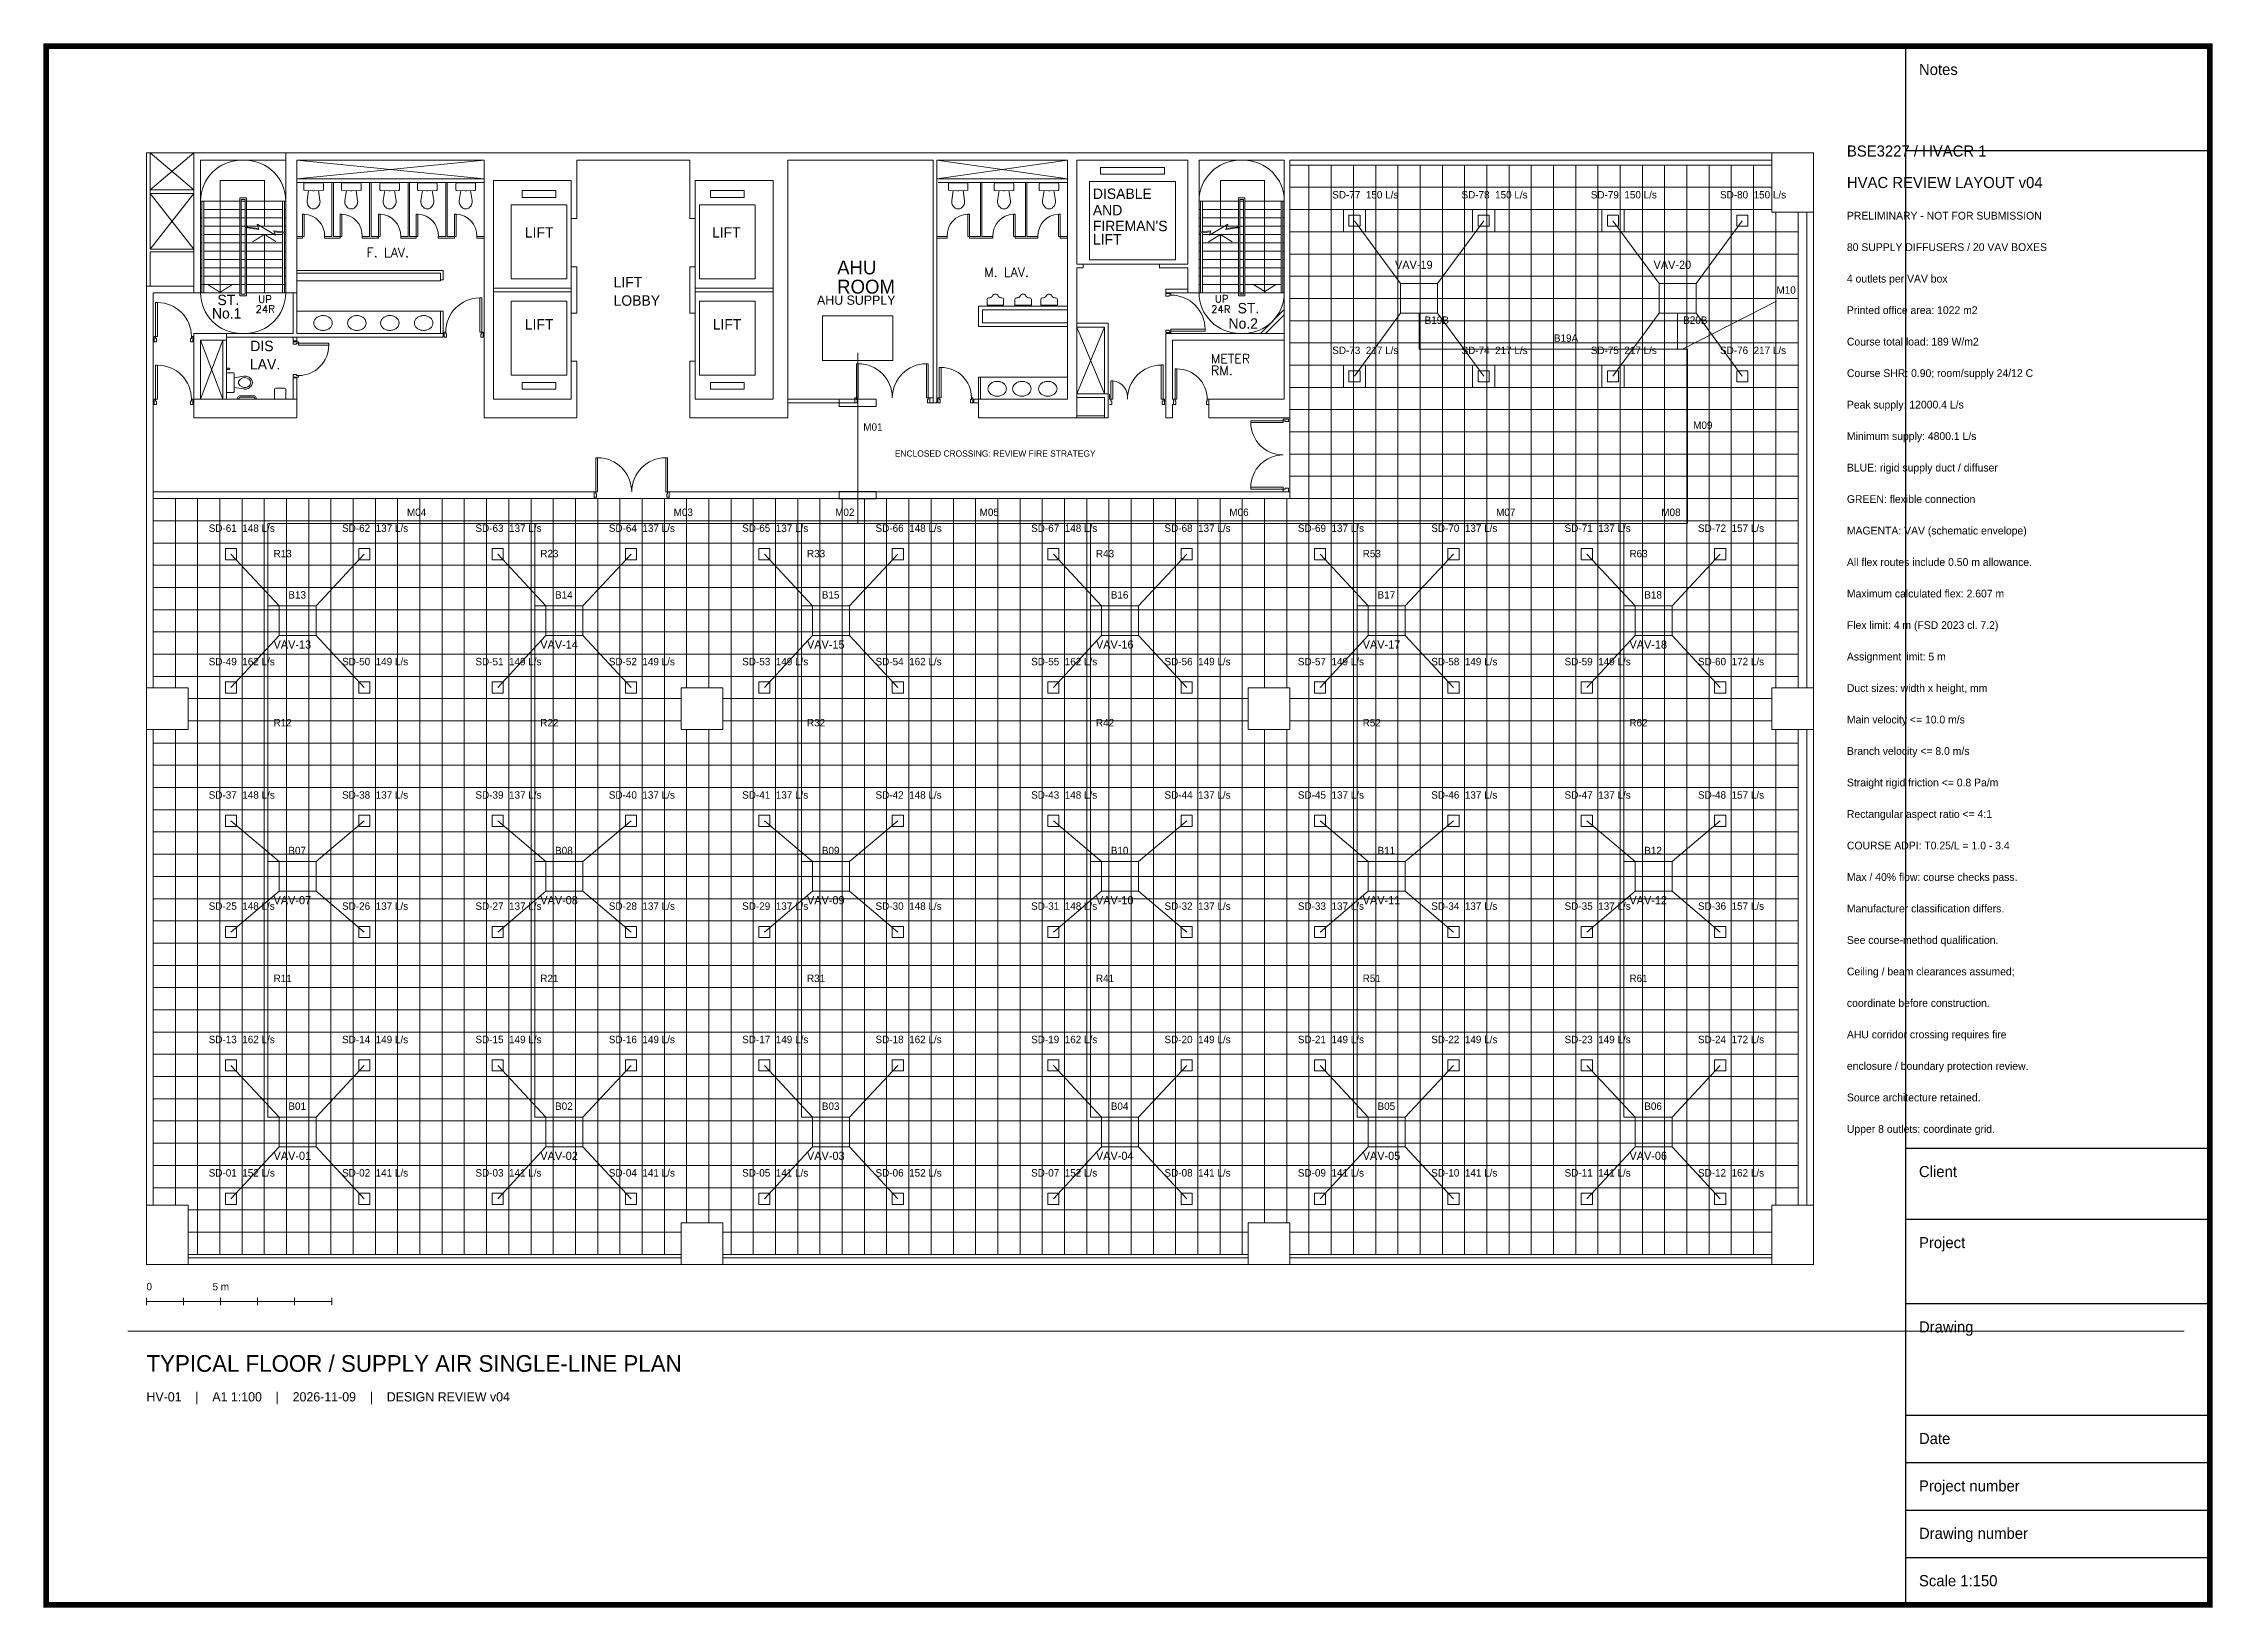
# Paper-space layout 'Layout2' of a CAD drawing. Header units: millimetres. Extents: x 9 to 400, y 5 to 287.
# The model-space entities are those that its viewports show. They can reach past a viewport. Long polylines and large blocks are cut down to what shows.
import ezdxf
from ezdxf.enums import TextEntityAlignment as Align

# ---------------------------------------------------------------- set-up
doc = ezdxf.new("R2010")
doc.units = ezdxf.units.MM
doc.layers.get('0').update_dxf_attribs({"lineweight": 9})
for name, color, linetype, lineweight in [('ARCH', 8, 'Continuous', 5), ('Ceiling Grid', 9, 'Continuous', 5), ('M-DUCT', 5, 'Continuous', 40), ('M-DUCT-TEXT', 5, 'Continuous', 18), ('M-FLEX', 3, 'Continuous', 18), ('M-REVIEW', 1, 'Continuous', 30), ('M-SUP-DIFF', 5, 'Continuous', 30), ('M-TEXT', 7, 'Continuous', 18), ('M-VAV', 6, 'Continuous', 30)]:
    doc.layers.add(name, color=color, linetype=linetype, lineweight=lineweight)
doc.layers.add('view', color=7, linetype='Continuous')
doc.layers.get('view').freeze()
doc.styles.add('20S', font='SIMPLEX.shx', dxfattribs={"height": 200})
doc.styles.add('25S', font='simplex', dxfattribs={"height": 250})

psp = doc.layouts.new('Layout2')

# ---------------------------------------------------------------- texts
at = {"lineweight": 15}
for s, p in [('Notes', (346.96, 281.11)), ('Client', (346.96, 82.8)), ('Project', (346.96, 70.02)), ('Drawing', (346.96, 54.85)), ('Date', (346.96, 34.77)), ('Project number', (346.96, 26.24)), ('Drawing number', (346.96, 17.71)), ('Scale 1:150', (346.96, 9.18))]:
    psp.add_text(s, height=2, dxfattribs=at).set_placement(p)

msp = doc.modelspace()

# ---------------------------------------------------------------- texts
at = {"layer": 'ARCH', "linetype": 'ByBlock', "lineweight": 9}
for s, height, p in [('AND', 281.2, (89893, 44239)), ('DISABLE', 281.2, (89893, 44682)), ('LIFT', 281.2, (74559, 43639)), ('LIFT', 281.2, (79613, 43639)), ("FIREMAN'S", 281.2, (89893, 43813)), ('LIFT', 281.2, (89893, 43452)), ('AHU', 375, (82989, 42646)), ('LIFT', 281.2, (76955, 42295)), ('ROOM', 375, (82989, 42128)), ('No.1', 281.2, (66114, 41455)), ('ST.', 281.2, (66262, 41817)), ('LOBBY', 281.2, (76955, 41800)), ('ST.', 281.2, (93800, 41593)), ('LIFT', 281.2, (74559, 41157)), ('LIFT', 281.2, (79632, 41157)), ('No.2', 281.2, (93554, 41180)), ('DIS', 281.2, (67149, 40574)), ('LAV.', 281.2, (67139, 40080))]:
    msp.add_text(s, height=height, dxfattribs=at).set_placement(p)
at = {"layer": 'ARCH', "linetype": 'ByBlock', "lineweight": 9, "style": '25S'}
for s, p in [('F. LAV.', (70860, 43236)), ('M. LAV.', (87562, 42706))]:
    msp.add_text(s, height=250, dxfattribs=at).set_placement(p, align=Align.MIDDLE)
at = {"layer": 'ARCH', "linetype": 'ByBlock', "lineweight": 9}
for s, height, style, p in [('24R', 200, '20S', (67291, 41608)), ('UP', 200, '20S', (67363, 41874)), ('24R', 200, '20S', (93084, 41605)), ('UP', 200, '20S', (93184, 41884)), ('METER', 250, '25S', (93076, 40246)), ('RM.', 250, '25S', (93079, 39929))]:
    msp.add_text(s, height=height, dxfattribs=dict(at, style=style)).set_placement(p)
at = {"layer": 'M-DUCT-TEXT', "lineweight": 15}
for s, p in [('M10', (108346, 42126)), ('B19B', (98848, 41311)), ('B19A', (102338, 40826)), ('B20B', (105827, 41311)), ('M09', (106096, 38476)), ('M01', (83696, 38426)), ('M04', (71376, 36126)), ('M03', (78576, 36126)), ('M02', (82936, 36126)), ('M05', (86836, 36126)), ('M06', (93576, 36126)), ('M07', (100776, 36126)), ('M08', (105236, 36126)), ('R13', (67776, 35011)), ('R23', (74976, 35011)), ('R33', (82176, 35011)), ('R43', (89976, 35011)), ('R53', (97176, 35011)), ('R63', (104376, 35011)), ('B13', (68176, 33896)), ('B14', (75376, 33896)), ('B15', (82576, 33896)), ('B16', (90376, 33896)), ('B17', (97576, 33896)), ('B18', (104776, 33896)), ('R12', (67776, 30446)), ('R22', (74976, 30446)), ('R32', (82176, 30446)), ('R42', (89976, 30446)), ('R52', (97176, 30446)), ('R62', (104376, 30446)), ('B07', (68176, 26996)), ('B08', (75376, 26996)), ('B09', (82576, 26996)), ('B10', (90376, 26996)), ('B11', (97576, 26996)), ('B12', (104776, 26996)), ('R11', (67776, 23546)), ('R21', (74976, 23546)), ('R31', (82176, 23546)), ('R41', (89976, 23546)), ('R51', (97176, 23546)), ('R61', (104376, 23546)), ('B01', (68176, 20096)), ('B02', (75376, 20096)), ('B03', (82576, 20096)), ('B04', (90376, 20096)), ('B05', (97576, 20096)), ('B06', (104776, 20096))]:
    msp.add_text(s, height=200, dxfattribs=at).set_placement(p)
at = {"layer": 'M-REVIEW', "lineweight": 15}
for s, height, p in [('PRELIMINARY - NOT FOR SUBMISSION', 210, (110246, 44126)), ('ENCLOSED CROSSING: REVIEW FIRE STRATEGY', 170, (84546, 37726)), ('COURSE ADPI: T0.25/L = 1.0 - 3.4', 210, (110246, 27126)), ('Max / 40% flow: course checks pass.', 210, (110246, 26276)), ('Manufacturer classification differs.', 210, (110246, 25426)), ('See course-method qualification.', 210, (110246, 24576))]:
    msp.add_text(s, height=height, dxfattribs=at).set_placement(p)
at = {"layer": 'M-TEXT', "lineweight": 15}
for s, height, p in [('BSE3227 / HVACR 1', 300, (110246, 45826)), ('HVAC REVIEW LAYOUT v04', 300, (110246, 44976)), ('SD-77  150 L/s', 200, (96354, 44696)), ('SD-78  150 L/s', 200, (99843, 44696)), ('SD-79  150 L/s', 200, (103332, 44696)), ('SD-80  150 L/s', 200, (106821, 44696)), ('80 SUPPLY DIFFUSERS / 20 VAV BOXES', 210, (110246, 43276)), ('VAV-19', 220, (98048, 42796)), ('VAV-20', 220, (105027, 42796)), ('4 outlets per VAV box', 210, (110246, 42426)), ('AHU SUPPLY', 250, (82446, 41826)), ('Printed office area: 1022 m2', 210, (110246, 41576)), ('SD-73  217 L/s', 200, (96354, 40496)), ('SD-74  217 L/s', 200, (99843, 40496)), ('SD-75  217 L/s', 200, (103332, 40496)), ('SD-76  217 L/s', 200, (106821, 40496)), ('Course total load: 189 W/m2', 210, (110246, 40726)), ('Course SHR: 0.90; room/supply 24/12 C', 210, (110246, 39876)), ('Peak supply: 12000.4 L/s', 210, (110246, 39026)), ('Minimum supply: 4800.1 L/s', 210, (110246, 38176)), ('BLUE: rigid supply duct / diffuser', 210, (110246, 37326)), ('GREEN: flexible connection', 210, (110246, 36476)), ('SD-61  148 L/s', 200, (66026, 35696)), ('SD-62  137 L/s', 200, (69626, 35696)), ('SD-63  137 L/s', 200, (73226, 35696)), ('SD-64  137 L/s', 200, (76826, 35696)), ('SD-65  137 L/s', 200, (80426, 35696)), ('SD-66  148 L/s', 200, (84026, 35696)), ('SD-67  148 L/s', 200, (88226, 35696)), ('SD-68  137 L/s', 200, (91826, 35696)), ('SD-69  137 L/s', 200, (95426, 35696)), ('SD-70  137 L/s', 200, (99026, 35696)), ('SD-71  137 L/s', 200, (102626, 35696)), ('SD-72  157 L/s', 200, (106226, 35696)), ('MAGENTA: VAV (schematic envelope)', 210, (110246, 35626)), ('All flex routes include 0.50 m allowance.', 210, (110246, 34776)), ('Maximum calculated flex: 2.607 m', 210, (110246, 33926)), ('Flex limit: 4 m (FSD 2023 cl. 7.2)', 210, (110246, 33076)), ('SD-49  162 L/s', 200, (66026, 32096)), ('VAV-13', 220, (67776, 32546)), ('SD-50  149 L/s', 200, (69626, 32096)), ('SD-51  149 L/s', 200, (73226, 32096)), ('VAV-14', 220, (74976, 32546)), ('SD-52  149 L/s', 200, (76826, 32096)), ('SD-53  149 L/s', 200, (80426, 32096)), ('VAV-15', 220, (82176, 32546)), ('SD-54  162 L/s', 200, (84026, 32096)), ('SD-55  162 L/s', 200, (88226, 32096)), ('VAV-16', 220, (89976, 32546)), ('SD-56  149 L/s', 200, (91826, 32096)), ('SD-57  149 L/s', 200, (95426, 32096)), ('VAV-17', 220, (97176, 32546)), ('SD-58  149 L/s', 200, (99026, 32096)), ('SD-59  149 L/s', 200, (102626, 32096)), ('VAV-18', 220, (104376, 32546)), ('SD-60  172 L/s', 200, (106226, 32096)), ('Assignment limit: 5 m', 210, (110246, 32226)), ('Duct sizes: width x height, mm', 210, (110246, 31376)), ('Main velocity <= 10.0 m/s', 210, (110246, 30526)), ('Branch velocity <= 8.0 m/s', 210, (110246, 29676)), ('SD-37  148 L/s', 200, (66026, 28496)), ('SD-38  137 L/s', 200, (69626, 28496)), ('SD-39  137 L/s', 200, (73226, 28496)), ('SD-40  137 L/s', 200, (76826, 28496)), ('SD-41  137 L/s', 200, (80426, 28496)), ('SD-42  148 L/s', 200, (84026, 28496)), ('SD-43  148 L/s', 200, (88226, 28496)), ('SD-44  137 L/s', 200, (91826, 28496)), ('SD-45  137 L/s', 200, (95426, 28496)), ('SD-46  137 L/s', 200, (99026, 28496)), ('SD-47  137 L/s', 200, (102626, 28496)), ('SD-48  157 L/s', 200, (106226, 28496)), ('Straight rigid friction <= 0.8 Pa/m', 210, (110246, 28826)), ('Rectangular aspect ratio <= 4:1', 210, (110246, 27976)), ('VAV-07', 220, (67776, 25646)), ('VAV-08', 220, (74976, 25646)), ('VAV-09', 220, (82176, 25646)), ('VAV-10', 220, (89976, 25646)), ('VAV-11', 220, (97176, 25646)), ('VAV-12', 220, (104376, 25646)), ('SD-25  148 L/s', 200, (66026, 25496)), ('SD-26  137 L/s', 200, (69626, 25496)), ('SD-27  137 L/s', 200, (73226, 25496)), ('SD-28  137 L/s', 200, (76826, 25496)), ('SD-29  137 L/s', 200, (80426, 25496)), ('SD-30  148 L/s', 200, (84026, 25496)), ('SD-31  148 L/s', 200, (88226, 25496)), ('SD-32  137 L/s', 200, (91826, 25496)), ('SD-33  137 L/s', 200, (95426, 25496)), ('SD-34  137 L/s', 200, (99026, 25496)), ('SD-35  137 L/s', 200, (102626, 25496)), ('SD-36  157 L/s', 200, (106226, 25496)), ('Ceiling / beam clearances assumed;', 210, (110246, 23726)), ('coordinate before construction.', 210, (110246, 22876)), ('SD-13  162 L/s', 200, (66026, 21896)), ('SD-14  149 L/s', 200, (69626, 21896)), ('SD-15  149 L/s', 200, (73226, 21896)), ('SD-16  149 L/s', 200, (76826, 21896)), ('SD-17  149 L/s', 200, (80426, 21896)), ('SD-18  162 L/s', 200, (84026, 21896)), ('SD-19  162 L/s', 200, (88226, 21896)), ('SD-20  149 L/s', 200, (91826, 21896)), ('SD-21  149 L/s', 200, (95426, 21896)), ('SD-22  149 L/s', 200, (99026, 21896)), ('SD-23  149 L/s', 200, (102626, 21896)), ('SD-24  172 L/s', 200, (106226, 21896)), ('AHU corridor crossing requires fire', 210, (110246, 22026)), ('enclosure / boundary protection review.', 210, (110246, 21176)), ('Source architecture retained.', 210, (110246, 20326)), ('Upper 8 outlets: coordinate grid.', 210, (110246, 19476)), ('VAV-01', 220, (67776, 18746)), ('VAV-02', 220, (74976, 18746)), ('VAV-03', 220, (82176, 18746)), ('VAV-04', 220, (89976, 18746)), ('VAV-05', 220, (97176, 18746)), ('VAV-06', 220, (104376, 18746)), ('SD-01  152 L/s', 200, (66026, 18296)), ('SD-02  141 L/s', 200, (69626, 18296)), ('SD-03  141 L/s', 200, (73226, 18296)), ('SD-04  141 L/s', 200, (76826, 18296)), ('SD-05  141 L/s', 200, (80426, 18296)), ('SD-06  152 L/s', 200, (84026, 18296)), ('SD-07  152 L/s', 200, (88226, 18296)), ('SD-08  141 L/s', 200, (91826, 18296)), ('SD-09  141 L/s', 200, (95426, 18296)), ('SD-10  141 L/s', 200, (99026, 18296)), ('SD-11  141 L/s', 200, (102626, 18296)), ('SD-12  162 L/s', 200, (106226, 18296)), ('0                      5 m', 200, (64346, 15226)), ('TYPICAL FLOOR / SUPPLY AIR SINGLE-LINE PLAN', 450, (64346, 13026)), ('HV-01    |    A1 1:100    |    2026-11-09    |    DESIGN REVIEW v04', 250, (64346, 12226))]:
    msp.add_text(s, height=height, dxfattribs=at).set_placement(p)

# ---------------------------------------------------------------- blocks, each defined once
blk = doc.blocks.new('*U26')
at = {"layer": 'Ceiling Grid', "lineweight": 15}
blk.add_line((258, 0), (-258, 0), dxfattribs=at)
blk = doc.blocks.new('*U27')
at = {"layer": 'Ceiling Grid', "color": 0, "linetype": 'ByBlock', "lineweight": -2, "transparency": 16777216}
for p in [(0, 8400), (0, 7800), (0, 7200), (0, 6600), (0, 6000), (0, 5400), (0, 4800), (0, 4200), (0, 3600), (0, 3000), (0, 2400), (0, 1800), (0, 1200), (0, 600), (0, 0)]:
    blk.add_blockref('*U26', p, dxfattribs=at)

# ---------------------------------------------------------------- linework, layer by layer
at = {"layer": 'ARCH', "linetype": 'ByBlock', "lineweight": 9}
for p, q in [((64346, 45926), (64346, 42331)), ((64446, 45926), (64446, 43326)), ((65626, 44926), (64446, 45926)), ((64446, 44926), (65626, 45926)), ((65626, 45926), (65626, 42151)), ((65806, 45726), (65806, 42151)), ((65806, 45726), (67006, 45726)), ((67006, 45926), (68106, 45926)), ((67006, 45726), (68106, 45726)), ((68106, 45926), (68106, 42151)), ((68406, 45726), (68406, 42151)), ((68406, 45226), (73459, 45726)), ((73459, 45226), (68406, 45726)), ((68406, 45726), (73459, 45726)), ((73459, 45726), (73459, 38776)), ((75959, 45726), (75959, 44151)), ((79009, 45726), (75959, 45726)), ((79009, 45726), (79009, 44151)), ((81659, 45726), (81659, 38776)), ((85579, 45726), (85579, 39176)), ((85679, 45726), (89209, 45226)), ((85679, 45226), (89209, 45726)), ((89209, 45726), (85679, 45726)), ((85679, 45726), (85679, 39176)), ((89209, 45726), (89209, 39276)), ((89459, 45726), (89459, 42926)), ((92459, 45726), (89459, 45726)), ((92459, 45726), (92459, 42926)), ((92759, 45726), (92759, 42056)), ((92759, 45726), (93859, 45726)), ((95059, 45726), (93859, 45726)), ((95059, 45726), (95059, 39276)), ((95209, 45726), (95209, 38776)), ((66337, 42151), (66337, 45176)), ((67531, 45176), (66337, 45176)), ((67531, 43951), (67531, 45176)), ((68406, 45226), (73459, 45226)), ((68406, 45126), (73459, 45126)), ((69353, 43671), (69353, 45126)), ((69393, 43671), (69393, 45126)), ((70369, 43671), (70369, 45126)), ((70409, 43671), (70409, 45126)), ((71406, 43671), (71406, 45126)), ((71446, 43671), (71446, 45126)), ((72423, 43671), (72423, 45126)), ((72463, 43671), (72463, 45126)), ((73709, 45176), (73709, 39276)), ((73709, 45176), (75809, 45176)), ((75809, 45176), (75809, 44151)), ((81259, 45176), (79159, 45176)), ((81259, 45176), (79159, 45176)), ((79159, 45176), (79159, 44151)), ((81259, 45176), (81259, 39276)), ((89209, 45226), (85679, 45226)), ((85714, 45126), (87369, 45126)), ((86856, 43671), (86856, 45126)), ((86896, 43671), (86896, 45126)), ((89209, 45126), (87369, 45126)), ((88073, 43671), (88073, 45126)), ((88113, 43671), (88113, 45126)), ((89799, 43036), (89799, 45154)), ((89799, 45154), (92119, 45154)), ((90096, 45535), (91822, 45535)), ((90096, 45350), (90096, 45535)), ((91822, 45350), (90096, 45350)), ((91822, 45535), (91822, 45350)), ((92119, 45154), (92119, 43036)), ((93334, 43951), (93334, 45176)), ((93334, 45176), (94528, 45176)), ((94528, 42151), (94528, 45176)), ((65626, 44926), (64446, 44926)), ((64446, 44826), (65626, 43326)), ((64446, 43326), (65626, 44826)), ((65626, 44826), (64446, 44826)), ((65806, 44626), (66868, 44626)), ((65844, 42151), (65844, 44626)), ((65894, 42151), (65894, 44626)), ((66868, 42063), (66868, 44714)), ((66868, 44714), (67044, 44714)), ((66906, 42113), (66906, 44664)), ((66906, 44664), (67006, 44664)), ((66906, 44626), (67006, 44626)), ((67006, 43934), (67006, 44664)), ((67044, 43929), (67044, 44714)), ((67044, 44626), (68106, 44626)), ((68018, 43794), (68018, 44626)), ((68068, 43787), (68068, 44626)), ((74192, 44526), (74192, 42526)), ((74192, 44526), (75692, 44526)), ((74489, 44906), (75394, 44906)), ((74489, 44721), (74489, 44906)), ((75394, 44721), (74489, 44721)), ((75394, 44906), (75394, 44721)), ((75692, 44526), (75692, 42526)), ((79277, 44526), (79277, 42526)), ((80777, 44526), (79277, 44526)), ((80480, 44906), (79574, 44906)), ((79574, 44906), (79574, 44721)), ((79574, 44721), (80480, 44721)), ((80480, 44721), (80480, 44906)), ((80777, 44526), (80777, 42526)), ((93821, 44626), (92759, 44626)), ((92797, 43787), (92797, 44626)), ((92847, 43794), (92847, 44626)), ((93821, 43929), (93821, 44714)), ((93997, 44714), (93821, 44714)), ((93859, 43934), (93859, 44664)), ((93959, 44664), (93859, 44664)), ((93959, 44626), (93859, 44626)), ((93959, 42113), (93959, 44664)), ((93997, 42063), (93997, 44714)), ((95059, 44626), (93997, 44626)), ((94971, 42151), (94971, 44626)), ((95021, 42151), (95021, 44626)), ((95059, 44626), (95059, 44626)), ((65806, 44401), (65844, 44401)), ((65806, 44176), (65844, 44176)), ((65806, 43951), (65844, 43951)), ((65894, 44401), (66868, 44401)), ((65894, 44176), (66868, 44176)), ((65894, 43951), (66868, 43951)), ((66906, 44401), (67006, 44401)), ((66906, 44176), (67006, 44176)), ((66906, 43951), (67006, 43951)), ((67371, 43883), (67006, 43934)), ((67044, 44401), (68018, 44401)), ((67044, 44176), (68018, 44176)), ((67044, 43951), (68018, 43951)), ((67828, 43705), (67332, 44000)), ((67332, 44000), (67380, 43857)), ((68068, 44401), (68106, 44401)), ((68068, 44176), (68106, 44176)), ((68068, 43951), (68106, 43951)), ((68554, 43671), (68554, 44271)), ((68554, 44271), (68599, 44271)), ((68599, 43671), (68599, 44271)), ((69571, 44271), (69616, 44271)), ((69571, 43671), (69571, 44271)), ((69616, 43671), (69616, 44271)), ((70608, 43671), (70608, 44271)), ((70608, 44271), (70653, 44271)), ((70653, 43671), (70653, 44271)), ((71624, 44271), (71669, 44271)), ((71624, 43671), (71624, 44271)), ((71669, 43671), (71669, 44271)), ((72661, 44271), (72706, 44271)), ((72661, 43671), (72661, 44271)), ((72706, 43671), (72706, 44271)), ((75809, 44151), (75959, 44151)), ((75809, 44151), (75809, 42851)), ((79159, 44151), (79009, 44151)), ((79159, 44151), (79159, 42851)), ((86513, 43671), (86513, 44271)), ((86558, 44271), (86513, 44271)), ((86558, 43671), (86558, 44271)), ((87749, 43671), (87749, 44271)), ((87794, 44271), (87749, 44271)), ((87794, 43671), (87794, 44271)), ((88966, 43671), (88966, 44271)), ((89011, 44271), (88966, 44271)), ((89011, 43671), (89011, 44271)), ((92797, 44401), (92759, 44401)), ((92797, 44176), (92759, 44176)), ((92797, 43951), (92759, 43951)), ((93821, 44401), (92847, 44401)), ((93821, 44176), (92847, 44176)), ((93821, 43951), (92847, 43951)), ((93037, 43705), (93533, 44000)), ((93533, 44000), (93485, 43857)), ((93494, 43883), (93859, 43934)), ((93959, 44401), (93859, 44401)), ((93959, 44176), (93859, 44176)), ((93959, 43951), (93859, 43951)), ((94971, 44401), (93997, 44401)), ((94971, 44176), (93997, 44176)), ((94971, 43951), (93997, 43951)), ((95059, 44401), (95021, 44401)), ((95059, 44176), (95021, 44176)), ((95059, 43951), (95021, 43951)), ((65806, 43726), (65844, 43726)), ((65806, 43501), (65844, 43501)), ((65894, 43726), (66868, 43726)), ((65894, 43501), (66868, 43501)), ((66906, 43726), (67006, 43726)), ((66906, 43501), (67006, 43501)), ((67006, 42113), (67006, 43909)), ((67380, 43857), (67006, 43909)), ((67044, 42063), (67044, 43903)), ((67044, 43726), (68018, 43726)), ((67044, 43501), (68018, 43501)), ((67531, 43726), (67531, 42151)), ((67788, 43826), (67828, 43705)), ((68106, 43782), (67788, 43826)), ((68106, 43756), (67797, 43799)), ((68018, 42151), (68018, 43768)), ((68068, 42151), (68068, 43762)), ((68068, 43726), (68106, 43726)), ((68068, 43501), (68106, 43501)), ((68554, 43671), (68406, 43671)), ((68406, 43626), (68554, 43626)), ((68554, 43626), (68554, 43671)), ((68554, 43671), (68599, 43671)), ((69353, 43671), (69154, 43671)), ((69154, 43626), (69154, 43671)), ((69154, 43626), (69571, 43626)), ((69571, 43671), (69393, 43671)), ((69571, 43671), (69616, 43671)), ((69571, 43626), (69571, 43671)), ((70171, 43626), (70171, 43671)), ((70369, 43671), (70171, 43671)), ((70171, 43626), (70171, 43671)), ((70171, 43626), (70588, 43626)), ((70588, 43671), (70409, 43671)), ((70608, 43671), (70459, 43671)), ((70459, 43626), (70608, 43626)), ((70588, 43626), (70588, 43671)), ((70608, 43626), (70608, 43671)), ((70608, 43671), (70653, 43671)), ((71406, 43671), (71208, 43671)), ((71208, 43626), (71208, 43671)), ((71208, 43626), (71624, 43626)), ((71624, 43671), (71446, 43671)), ((71624, 43671), (71669, 43671)), ((71624, 43626), (71624, 43671)), ((72224, 43626), (72224, 43671)), ((72423, 43671), (72224, 43671)), ((72224, 43626), (72661, 43626)), ((72661, 43671), (72463, 43671)), ((72661, 43671), (72706, 43671)), ((72661, 43626), (72661, 43671)), ((73459, 43671), (73261, 43671)), ((73261, 43626), (73261, 43671)), ((73261, 43626), (73459, 43626)), ((85679, 43671), (85958, 43671)), ((85958, 43626), (85679, 43626)), ((85958, 43626), (85958, 43671)), ((86558, 43671), (86513, 43671)), ((86558, 43671), (86856, 43671)), ((86558, 43626), (86558, 43671)), ((87194, 43626), (86558, 43626)), ((86896, 43671), (87194, 43671)), ((87194, 43626), (87194, 43671)), ((87794, 43671), (87749, 43671)), ((87794, 43671), (88073, 43671)), ((87794, 43626), (87794, 43671)), ((88411, 43626), (87794, 43626)), ((88113, 43671), (88411, 43671)), ((88411, 43626), (88411, 43671)), ((89011, 43671), (88966, 43671)), ((89011, 43671), (89209, 43671)), ((89011, 43626), (89011, 43671)), ((89209, 43626), (89011, 43626)), ((92759, 43782), (93077, 43826)), ((92759, 43756), (93068, 43799)), ((92797, 43726), (92759, 43726)), ((92797, 43501), (92759, 43501)), ((92797, 42151), (92797, 43762)), ((92847, 42151), (92847, 43768)), ((93821, 43726), (92847, 43726)), ((93821, 43501), (92847, 43501)), ((93077, 43826), (93037, 43705)), ((93334, 43726), (93334, 42151)), ((93485, 43857), (93859, 43909)), ((93821, 42063), (93821, 43903)), ((93859, 42113), (93859, 43909)), ((93959, 43726), (93859, 43726)), ((93959, 43501), (93859, 43501)), ((94971, 43726), (93997, 43726)), ((94971, 43501), (93997, 43501)), ((95059, 43726), (95021, 43726)), ((95059, 43501), (95021, 43501)), ((65626, 43326), (64446, 43326)), ((64446, 43251), (65626, 43251)), ((64446, 43251), (64446, 42331)), ((65806, 43276), (65844, 43276)), ((65806, 43051), (65844, 43051)), ((65806, 42826), (65844, 42826)), ((65894, 43276), (66868, 43276)), ((65894, 43051), (66868, 43051)), ((65894, 42826), (66868, 42826)), ((66906, 43276), (67006, 43276)), ((66906, 43051), (67006, 43051)), ((66906, 42826), (67006, 42826)), ((67044, 43276), (68018, 43276)), ((67044, 43051), (68018, 43051)), ((67044, 42826), (68018, 42826)), ((68068, 43276), (68106, 43276)), ((68068, 43051), (68106, 43051)), ((68068, 42826), (68106, 42826)), ((72359, 42751), (68406, 42751)), ((72359, 42501), (72359, 42751)), ((75959, 42851), (75809, 42851)), ((75809, 42851), (75809, 41601)), ((75959, 42851), (75959, 41601)), ((79009, 42851), (79009, 41601)), ((79009, 42851), (79159, 42851)), ((79159, 42851), (79159, 41601)), ((89634, 42926), (89459, 42926)), ((89459, 42826), (89459, 38776)), ((89634, 42826), (89459, 42826)), ((89634, 42926), (91694, 42926)), ((89634, 42926), (89634, 42826)), ((92119, 43036), (89799, 43036)), ((92459, 42926), (91694, 42926)), ((91694, 42926), (91694, 42826)), ((92459, 42826), (91694, 42826)), ((92459, 42826), (92459, 42151)), ((92797, 43276), (92759, 43276)), ((92797, 43051), (92759, 43051)), ((92797, 42826), (92759, 42826)), ((93821, 43276), (92847, 43276)), ((93821, 43051), (92847, 43051)), ((93821, 42826), (92847, 42826)), ((93959, 43276), (93859, 43276)), ((93959, 43051), (93859, 43051)), ((93959, 42826), (93859, 42826)), ((94971, 43276), (93997, 43276)), ((94971, 43051), (93997, 43051)), ((94971, 42826), (93997, 42826)), ((95059, 43276), (95021, 43276)), ((95059, 43051), (95021, 43051)), ((95059, 42826), (95021, 42826)), ((64346, 42331), (64346, 38776)), ((64346, 42331), (65626, 42331)), ((65806, 42601), (65844, 42601)), ((65806, 42376), (66868, 42376)), ((65894, 42601), (66868, 42601)), ((66906, 42601), (67006, 42601)), ((66906, 42376), (67006, 42376)), ((67044, 42601), (68018, 42601)), ((67044, 42376), (68106, 42376)), ((68068, 42601), (68106, 42601)), ((72284, 42676), (68406, 42676)), ((70231, 42676), (68406, 42676)), ((72284, 42476), (68406, 42476)), ((70231, 42476), (68406, 42476)), ((72284, 42476), (72284, 42676)), ((72359, 42501), (72284, 42501)), ((75809, 42276), (73709, 42276)), ((75809, 42176), (73709, 42176)), ((75692, 42526), (74192, 42526)), ((79159, 42276), (81259, 42276)), ((79159, 42176), (81259, 42176)), ((79277, 42526), (80777, 42526)), ((81259, 42176), (81259, 39476)), ((92459, 42251), (91860, 42251)), ((91860, 42151), (91860, 42251)), ((92797, 42601), (92759, 42601)), ((92797, 42376), (92759, 42376)), ((93821, 42601), (92847, 42601)), ((93821, 42376), (92847, 42376)), ((93959, 42601), (93859, 42601)), ((93959, 42376), (93859, 42376)), ((94971, 42601), (93997, 42601)), ((94971, 42376), (93997, 42376)), ((95059, 42601), (95021, 42601)), ((64526, 42151), (64526, 38776)), ((64526, 42151), (65626, 42151)), ((65806, 42151), (65626, 42151)), ((65806, 42151), (66868, 42151)), ((66868, 42063), (67044, 42063)), ((66906, 42113), (67006, 42113)), ((67044, 42151), (68106, 42151)), ((68406, 42151), (68106, 42151)), ((68306, 42151), (68306, 41051)), ((68406, 42151), (68406, 41051)), ((72359, 41651), (68406, 41651)), ((72284, 41051), (72284, 41651)), ((72359, 41051), (72359, 41651)), ((74192, 39926), (74192, 41926)), ((75692, 41926), (74192, 41926)), ((75692, 39926), (75692, 41926)), ((75959, 41601), (75809, 41601)), ((75809, 40301), (75809, 41601)), ((79009, 41601), (79159, 41601)), ((79159, 40301), (79159, 41601)), ((79277, 39926), (79277, 41926)), ((79277, 41926), (80777, 41926)), ((80777, 39926), (80777, 41926)), ((89209, 41792), (86809, 41792)), ((86809, 41242), (86809, 41792)), ((89209, 41692), (86909, 41692)), ((86909, 41342), (86909, 41692)), ((92459, 42151), (91860, 42151)), ((92759, 42151), (92459, 42151)), ((93821, 42151), (92759, 42151)), ((93997, 42063), (93821, 42063)), ((93959, 42151), (93859, 42151)), ((93959, 42113), (93859, 42113)), ((95059, 42151), (93997, 42151)), ((94415, 41051), (95059, 41695)), ((68306, 41051), (65626, 41051)), ((65626, 41051), (65626, 40871)), ((66506, 41051), (66506, 39276)), ((72359, 41051), (68406, 41051)), ((72359, 41051), (72359, 40951)), ((89209, 41242), (86809, 41242)), ((89209, 41342), (86909, 41342)), ((90309, 41326), (89459, 41326)), ((89459, 41226), (90209, 39426)), ((90209, 41226), (89459, 39426)), ((90209, 41226), (89459, 41226)), ((90209, 41226), (90209, 39426)), ((90309, 41326), (90309, 39226)), ((91860, 41051), (95059, 41051)), ((91860, 40871), (91860, 41051)), ((94556, 41051), (95059, 41554)), ((65626, 39276), (65626, 40871)), ((65806, 40871), (66406, 39276)), ((65806, 39276), (66406, 40871)), ((66506, 40871), (65806, 40871)), ((65806, 39276), (65806, 40871)), ((66406, 40871), (66406, 39276)), ((72359, 40951), (66506, 40951)), ((68306, 40951), (68306, 40851)), ((68306, 40951), (68306, 40851)), ((68306, 40851), (68406, 40851)), ((68406, 40951), (68406, 40851)), ((68406, 40951), (68406, 40851)), ((91860, 39276), (91860, 40871)), ((92040, 40871), (95059, 40871)), ((92040, 39276), (92040, 40871)), ((66506, 40270), (66506, 40270)), ((66516, 40120), (66506, 40120)), ((66516, 40070), (66506, 40070)), ((66516, 40120), (66516, 40070)), ((66516, 40114), (66571, 40114)), ((66571, 40076), (66516, 40076)), ((68306, 39851), (68306, 39276)), ((68406, 39851), (68306, 39851)), ((68406, 39851), (68406, 39276)), ((74192, 39926), (75692, 39926)), ((75809, 40301), (75959, 40301)), ((75809, 40301), (75809, 39276)), ((75959, 40301), (75959, 38776)), ((79009, 40301), (79009, 38776)), ((79159, 40301), (79009, 40301)), ((79159, 40301), (79159, 39276)), ((80777, 39926), (79277, 39926)), ((83509, 39316), (83509, 40236)), ((83559, 40236), (83509, 40236)), ((83559, 40236), (83559, 39316)), ((85399, 40236), (85399, 39316)), ((85399, 40236), (85449, 40236)), ((85449, 39316), (85449, 40236)), ((86809, 39876), (89209, 39876)), ((86809, 39276), (86809, 39876)), ((86859, 39276), (86859, 39876)), ((91739, 40201), (91739, 39276)), ((91739, 40201), (91789, 40201)), ((91789, 39276), (91789, 40201)), ((65626, 39276), (65626, 38776)), ((68406, 39276), (65626, 39276)), ((66800, 39286), (66800, 39276)), ((66800, 39286), (66850, 39286)), ((66806, 39316), (66806, 39286)), ((66844, 39298), (66844, 39286)), ((66850, 39286), (66850, 39276)), ((66856, 39366), (67256, 39366)), ((66874, 39328), (67238, 39328)), ((67312, 39286), (67262, 39286)), ((67262, 39286), (67262, 39276)), ((67268, 39298), (67268, 39286)), ((67306, 39316), (67306, 39286)), ((67312, 39286), (67312, 39276)), ((67806, 39546), (67806, 39276)), ((67836, 39576), (68076, 39576)), ((68106, 39546), (68106, 39276)), ((68306, 39771), (68306, 39276)), ((68406, 39771), (68406, 39276)), ((68406, 39276), (68406, 38776)), ((73709, 39276), (75809, 39276)), ((75394, 39730), (74489, 39730)), ((74489, 39730), (74489, 39545)), ((74489, 39545), (75394, 39545)), ((75394, 39545), (75394, 39730)), ((81259, 39276), (79159, 39276)), ((79574, 39730), (80480, 39730)), ((79574, 39545), (79574, 39730)), ((80480, 39545), (79574, 39545)), ((80480, 39730), (80480, 39545)), ((81659, 39276), (83469, 39276)), ((83469, 39316), (83509, 39316)), ((83469, 39176), (83469, 39316)), ((83469, 39301), (83469, 39301)), ((83509, 39316), (83509, 39266)), ((83559, 39316), (83509, 39316)), ((83509, 39266), (83534, 39266)), ((83534, 39266), (83534, 39176)), ((85399, 39316), (85449, 39316)), ((85449, 39266), (85424, 39266)), ((85424, 39266), (85424, 39176)), ((85579, 39316), (85449, 39316)), ((85449, 39316), (85449, 39266)), ((85489, 39176), (85489, 39316)), ((85489, 39301), (85489, 39301)), ((86809, 39276), (86679, 39276)), ((86679, 39176), (86679, 39276)), ((86809, 39276), (89209, 39276)), ((86809, 39276), (86809, 38776)), ((89459, 39426), (90309, 39426)), ((89459, 39326), (90209, 39326)), ((90209, 39326), (90209, 38776)), ((90309, 39326), (90309, 38776)), ((90337, 39276), (90337, 39416)), ((90337, 39276), (90377, 39276)), ((90377, 39776), (90377, 39276)), ((90377, 39776), (90427, 39776)), ((90377, 39276), (90427, 39276)), ((90377, 39276), (90377, 39226)), ((90427, 39276), (90427, 39776)), ((91739, 39276), (91789, 39276)), ((91829, 39276), (91789, 39276)), ((91789, 39276), (91789, 39226)), ((91829, 39136), (91829, 39276)), ((91860, 39276), (91860, 38926)), ((91860, 39276), (91860, 38776)), ((92040, 39276), (92110, 39276)), ((92040, 39276), (92090, 39276)), ((92980, 39276), (95059, 39276)), ((64346, 38776), (64346, 15926)), ((64526, 38776), (64526, 31488)), ((68406, 38776), (65626, 38776)), ((75959, 38776), (73459, 38776)), ((79009, 38776), (81659, 38776)), ((81659, 39176), (83469, 39176)), ((83469, 39216), (83469, 39176)), ((83534, 39176), (83469, 39176)), ((85424, 39176), (85489, 39176)), ((85489, 39216), (85489, 39176)), ((85579, 39176), (85679, 39176)), ((86809, 39176), (86679, 39176)), ((86809, 38776), (89459, 38776)), ((90209, 38826), (89459, 38826)), ((90209, 38776), (89459, 38776)), ((90209, 38776), (90309, 38776)), ((90402, 39136), (90337, 39136)), ((90377, 39226), (90402, 39226)), ((90402, 39226), (90402, 39136)), ((91764, 39226), (91764, 39136)), ((91789, 39226), (91764, 39226)), ((91764, 39136), (91829, 39136)), ((92040, 38776), (91860, 38776)), ((92040, 38776), (92040, 39136)), ((93020, 39136), (93020, 38776)), ((95209, 38776), (93020, 38776)), ((95029, 38694), (94155, 38694)), ((94155, 38647), (94155, 38694)), ((94155, 38647), (95029, 38647)), ((95029, 38737), (95029, 38697)), ((95169, 38737), (95029, 38737)), ((95029, 38697), (95079, 38697)), ((95029, 38647), (95029, 38697)), ((95044, 38737), (95044, 38737)), ((95079, 38697), (95079, 38672)), ((95079, 38672), (95169, 38672)), ((95169, 38672), (95169, 38737)), ((76473, 36776), (76473, 37696)), ((76523, 37696), (76473, 37696)), ((76523, 37696), (76523, 36776)), ((78363, 37696), (78363, 36776)), ((78363, 37696), (78413, 37696)), ((78413, 36776), (78413, 37696)), ((94155, 36899), (95029, 36899)), ((94155, 36899), (94155, 36851)), ((95029, 36901), (95029, 36851)), ((64526, 36776), (76473, 36776)), ((64526, 36596), (76433, 36596)), ((76433, 36776), (76473, 36776)), ((76433, 36636), (76433, 36776)), ((76433, 36761), (76433, 36761)), ((76498, 36636), (76433, 36636)), ((76433, 36636), (76433, 36596)), ((76473, 36776), (76473, 36726)), ((76523, 36776), (76473, 36776)), ((76473, 36726), (76498, 36726)), ((76498, 36726), (76498, 36636)), ((78363, 36776), (78413, 36776)), ((78413, 36726), (78388, 36726)), ((78388, 36726), (78388, 36636)), ((78388, 36636), (78453, 36636)), ((78453, 36776), (78413, 36776)), ((78413, 36776), (78413, 36726)), ((78453, 36776), (95209, 36776)), ((78453, 36636), (78453, 36776)), ((78453, 36761), (78453, 36761)), ((78453, 36636), (78453, 36596)), ((78453, 36596), (95209, 36596)), ((95029, 36851), (94155, 36851)), ((95029, 36776), (95029, 36851)), ((95029, 36851), (95079, 36851)), ((95169, 36776), (95029, 36776)), ((95044, 36776), (95044, 36776)), ((95079, 36851), (95079, 36876)), ((95079, 36876), (95169, 36876)), ((95169, 36876), (95169, 36776)), ((95169, 36776), (95209, 36776)), ((64526, 30363), (64526, 17526))]:
    msp.add_line(p, q, dxfattribs=at)
at = {"layer": 'ARCH', "lineweight": 15}
for p, q in [((95209, 45926), (64346, 45926)), ((64346, 45926), (109346, 45926)), ((85579, 45726), (81659, 45726)), ((95209, 45726), (108221, 45726)), ((109346, 45926), (109346, 15926)), ((109166, 44326), (109166, 31488)), ((92070, 39136), (92040, 39136)), ((95209, 36776), (95209, 36596)), ((64346, 30363), (64346, 31488)), ((78783, 30363), (78783, 31488)), ((79908, 31488), (78783, 31488)), ((78783, 31488), (78783, 30363)), ((79908, 30363), (79908, 31488)), ((94084, 30363), (94084, 31488)), ((108221, 30363), (108221, 31488)), ((78783, 30363), (79908, 30363)), ((109166, 30363), (109166, 17526)), ((78783, 15926), (78783, 17051)), ((94084, 15926), (94084, 17051)), ((109346, 15926), (64346, 15926)), ((78783, 16106), (65471, 16106)), ((94084, 16106), (79908, 16106)), ((108221, 16106), (95209, 16106))]:
    msp.add_line(p, q, dxfattribs=at)
at = {"layer": 'ARCH', "lineweight": 9}
for p, q in [((68591, 45094), (68591, 44929)), ((69101, 45114), (68611, 45114)), ((69121, 44929), (69121, 45094)), ((69608, 45094), (69608, 44929)), ((70118, 45114), (69628, 45114)), ((70138, 44929), (70138, 45094)), ((70644, 45094), (70644, 44929)), ((71154, 45114), (70664, 45114)), ((71174, 44929), (71174, 45094)), ((71661, 45094), (71661, 44929)), ((72171, 45114), (71681, 45114)), ((72191, 44929), (72191, 45094)), ((72698, 45094), (72698, 44929)), ((73208, 45114), (72718, 45114)), ((73228, 44929), (73228, 45094)), ((85991, 44929), (85991, 45094)), ((86011, 45114), (86501, 45114)), ((86521, 45094), (86521, 44929)), ((87228, 44929), (87228, 45094)), ((87248, 45114), (87738, 45114)), ((87758, 45094), (87758, 44929)), ((88444, 44929), (88444, 45094)), ((88464, 45114), (88954, 45114)), ((88974, 45094), (88974, 44929)), ((68838, 44904), (68611, 44909)), ((68724, 44907), (68683, 44644)), ((68874, 44904), (69101, 44909)), ((68988, 44907), (69029, 44644)), ((69855, 44904), (69627, 44909)), ((69741, 44907), (69700, 44644)), ((69890, 44904), (70118, 44909)), ((70005, 44907), (70046, 44644)), ((70892, 44904), (70664, 44909)), ((70777, 44907), (70736, 44644)), ((70927, 44904), (71155, 44909)), ((71041, 44907), (71082, 44644)), ((71908, 44904), (71681, 44909)), ((71794, 44907), (71753, 44644)), ((71944, 44904), (72171, 44909)), ((72058, 44907), (72099, 44644)), ((72945, 44904), (72717, 44909)), ((72831, 44907), (72790, 44644)), ((72980, 44904), (73208, 44909)), ((73095, 44907), (73136, 44644)), ((86238, 44904), (86010, 44909)), ((86124, 44907), (86083, 44644)), ((86274, 44904), (86501, 44909)), ((86388, 44907), (86429, 44644)), ((87475, 44904), (87247, 44909)), ((87360, 44907), (87320, 44644)), ((87510, 44904), (87738, 44909)), ((87625, 44907), (87665, 44644)), ((88691, 44904), (88464, 44909)), ((88577, 44907), (88536, 44644)), ((88727, 44904), (88955, 44909)), ((88841, 44907), (88882, 44644)), ((93334, 43726), (93015, 43525)), ((93654, 43525), (93334, 43726)), ((94213, 42380), (94532, 42180)), ((94532, 42180), (94852, 42380)), ((64641, 41886), (64591, 41886)), ((64591, 40966), (64591, 41886)), ((64641, 41886), (64641, 40966)), ((73344, 42011), (73344, 41091)), ((73344, 42011), (73394, 42011)), ((73394, 41091), (73394, 42011)), ((87035, 41816), (87035, 41966)), ((87484, 41816), (87035, 41816)), ((87484, 41816), (87484, 41966)), ((87785, 41816), (87785, 41966)), ((88234, 41816), (87785, 41816)), ((88234, 41816), (88234, 41966)), ((88485, 41816), (88485, 41966)), ((88934, 41816), (88485, 41816)), ((88934, 41816), (88934, 41966)), ((91860, 42061), (91860, 42126)), ((91860, 42126), (92000, 42126)), ((91950, 42061), (91860, 42061)), ((91950, 42086), (91950, 42061)), ((92000, 42086), (91950, 42086)), ((92000, 42126), (92000, 42086)), ((72384, 40951), (72384, 41091)), ((72384, 41091), (72424, 41091)), ((72424, 41091), (72424, 41041)), ((72424, 41041), (72449, 41041)), ((72449, 41041), (72449, 40951)), ((73344, 41091), (73394, 41091)), ((73394, 41041), (73369, 41041)), ((73369, 41041), (73369, 40951)), ((73434, 41091), (73394, 41091)), ((73394, 41091), (73394, 41041)), ((73434, 40951), (73434, 41091)), ((73434, 41076), (73434, 41076)), ((91860, 41141), (91860, 41076)), ((91950, 41141), (91860, 41141)), ((91860, 41076), (92000, 41076)), ((91950, 41116), (91950, 41141)), ((92000, 41116), (91950, 41116)), ((92000, 41166), (92000, 41116)), ((92920, 41166), (92000, 41166)), ((92000, 41116), (92920, 41116)), ((92000, 41076), (92000, 41116)), ((92920, 41166), (92920, 41116)), ((64551, 40826), (64551, 40966)), ((64551, 40966), (64591, 40966)), ((64616, 40826), (64551, 40826)), ((64641, 40966), (64591, 40966)), ((64591, 40966), (64591, 40916)), ((64591, 40916), (64616, 40916)), ((64616, 40916), (64616, 40826)), ((65536, 40916), (65536, 40826)), ((65561, 40916), (65536, 40916)), ((65536, 40826), (65601, 40826)), ((65561, 40966), (65561, 40916)), ((65601, 40966), (65561, 40966)), ((65601, 40826), (65601, 40966)), ((68306, 40826), (68446, 40826)), ((68306, 40761), (68306, 40826)), ((68396, 40761), (68306, 40761)), ((68396, 40786), (68396, 40761)), ((68446, 40786), (68396, 40786)), ((68446, 40826), (68446, 40786)), ((68446, 40736), (68446, 40786)), ((68446, 40786), (69266, 40786)), ((69266, 40736), (68446, 40736)), ((69266, 40736), (69266, 40786)), ((72449, 40951), (72384, 40951)), ((73369, 40951), (73434, 40951)), ((64641, 40196), (64591, 40196)), ((64591, 39276), (64591, 40196)), ((64641, 40196), (64641, 39276)), ((66506, 39971), (66506, 39481)), ((66690, 39991), (66526, 39991)), ((66716, 39743), (66711, 39971)), ((66713, 39858), (66976, 39899)), ((68306, 39941), (68306, 39876)), ((68396, 39941), (68306, 39941)), ((68306, 39876), (68446, 39876)), ((68396, 39916), (68396, 39941)), ((68446, 39916), (68396, 39916)), ((68446, 39876), (68446, 39916)), ((85744, 39316), (85744, 40136)), ((85794, 40136), (85744, 40136)), ((85794, 40136), (85794, 39316)), ((92110, 39276), (92110, 40096)), ((92160, 40096), (92110, 40096)), ((92160, 40096), (92160, 39276)), ((64551, 39136), (64551, 39276)), ((64551, 39276), (64591, 39276)), ((64641, 39276), (64591, 39276)), ((64591, 39276), (64591, 39226)), ((65561, 39276), (65561, 39226)), ((65601, 39276), (65561, 39276)), ((65601, 39136), (65601, 39276)), ((66526, 39461), (66690, 39461)), ((66716, 39708), (66711, 39480)), ((66713, 39594), (66976, 39553)), ((85704, 39316), (85744, 39316)), ((85704, 39176), (85704, 39316)), ((85744, 39316), (85744, 39266)), ((85794, 39316), (85744, 39316)), ((85744, 39266), (85769, 39266)), ((85769, 39266), (85769, 39176)), ((86614, 39266), (86589, 39266)), ((86589, 39266), (86589, 39176)), ((86654, 39316), (86614, 39316)), ((86614, 39316), (86614, 39266)), ((86654, 39176), (86654, 39316)), ((92070, 39276), (92110, 39276)), ((92070, 39136), (92070, 39276)), ((92110, 39276), (92110, 39226)), ((92160, 39276), (92110, 39276)), ((93020, 39276), (92980, 39276)), ((92980, 39276), (92980, 39226)), ((93020, 39136), (93020, 39276)), ((64616, 39136), (64551, 39136)), ((64591, 39226), (64616, 39226)), ((64616, 39226), (64616, 39136)), ((65536, 39226), (65536, 39136)), ((65561, 39226), (65536, 39226)), ((65536, 39136), (65601, 39136)), ((85489, 39176), (85579, 39176)), ((85769, 39176), (85704, 39176)), ((86589, 39176), (86654, 39176)), ((92135, 39136), (92070, 39136)), ((92110, 39226), (92135, 39226)), ((92135, 39226), (92135, 39136)), ((92980, 39226), (92955, 39226)), ((92955, 39226), (92955, 39136)), ((92955, 39136), (93020, 39136))]:
    msp.add_line(p, q, dxfattribs=at)
at = {"layer": 'ARCH', "lineweight": 15}
msp.add_lwpolyline([(109346, 45926), (108221, 45926), (108221, 44326), (109346, 44326)], dxfattribs=at)
at = {"layer": 'ARCH', "lineweight": 9, "const_width": 26.4}
for points in [[(67212, 43525), (67531, 43726), (67850, 43525)], [(66652, 42363), (66333, 42163), (66014, 42363)]]:
    msp.add_lwpolyline(points, dxfattribs=at)
at = {"layer": 'ARCH', "linetype": 'Continuous', "lineweight": 9}
for points in [[(68863, 41334, -0.119639), (68881, 41408, -0.104884), (68936, 41475, -0.089094), (69023, 41522, -0.096836), (69113, 41534, -0.080438), (69211, 41518, -0.089094), (69289, 41475, -0.104884), (69344, 41408, -0.119639), (69362, 41334, -0.119639), (69344, 41259, -0.104884), (69289, 41192, -0.089094), (69211, 41149, -0.080438), (69113, 41133, -0.080438), (69015, 41149, -0.089094), (68936, 41192, -0.104884), (68881, 41259, -0.119639)], [(70275, 41334, 0.119639), (70257, 41408, 0.104884), (70202, 41475, 0.089094), (70115, 41522, 0.096836), (70025, 41534, 0.080438), (69927, 41518, 0.089094), (69849, 41475, 0.104884), (69794, 41408, 0.119639), (69776, 41334, 0.119639), (69794, 41259, 0.104884), (69849, 41192, 0.089094), (69927, 41149, 0.080438), (70025, 41133, 0.080438), (70123, 41149, 0.089094), (70202, 41192, 0.104884), (70257, 41259, 0.119639)], [(70666, 41334, -0.119639), (70684, 41408, -0.104884), (70739, 41475, -0.089094), (70826, 41522, -0.096836), (70916, 41534, -0.080438), (71013, 41518, -0.089094), (71092, 41475, -0.104884), (71147, 41408, -0.119639), (71165, 41334, -0.119639), (71147, 41259, -0.104884), (71092, 41192, -0.089094), (71013, 41149, -0.080438), (70916, 41133, -0.080438), (70818, 41149, -0.089094), (70739, 41192, -0.104884), (70684, 41259, -0.119639)], [(72078, 41334, 0.119639), (72060, 41408, 0.104884), (72005, 41475, 0.089094), (71918, 41522, 0.096836), (71828, 41534, 0.080438), (71730, 41518, 0.089094), (71652, 41475, 0.104884), (71596, 41408, 0.119639), (71578, 41334, 0.119639), (71596, 41259, 0.104884), (71652, 41192, 0.089094), (71730, 41149, 0.080438), (71828, 41133, 0.080438), (71926, 41149, 0.089094), (72005, 41192, 0.104884), (72060, 41259, 0.119639)], [(87061, 39559, -0.119639), (87079, 39633, -0.104884), (87134, 39700, -0.089094), (87220, 39747, -0.096836), (87310, 39759, -0.080438), (87408, 39743, -0.089094), (87487, 39700, -0.104884), (87542, 39633, -0.119639), (87560, 39559, -0.119639), (87542, 39484, -0.104884), (87487, 39417, -0.089094), (87408, 39374, -0.080438), (87310, 39358, -0.080438), (87212, 39374, -0.089094), (87134, 39417, -0.104884), (87079, 39484, -0.119639)], [(88226, 39559, 0.119639), (88208, 39633, 0.104884), (88153, 39700, 0.089094), (88067, 39747, 0.096836), (87977, 39759, 0.080438), (87879, 39743, 0.089094), (87800, 39700, 0.104884), (87745, 39633, 0.119639), (87727, 39559, 0.119639), (87745, 39484, 0.104884), (87800, 39417, 0.089094), (87879, 39374, 0.080438), (87977, 39358, 0.080438), (88075, 39374, 0.089094), (88153, 39417, 0.104884), (88208, 39484, 0.119639)], [(88924, 39559, 0.119639), (88906, 39633, 0.104884), (88851, 39700, 0.089094), (88764, 39747, 0.096836), (88674, 39759, 0.080438), (88576, 39743, 0.089094), (88498, 39700, 0.104884), (88443, 39633, 0.119639), (88425, 39559, 0.119639), (88443, 39484, 0.104884), (88498, 39417, 0.089094), (88576, 39374, 0.080438), (88674, 39358, 0.080438), (88772, 39374, 0.089094), (88851, 39417, 0.104884), (88906, 39484, 0.119639)]]:
    msp.add_lwpolyline(points, format="xyb", close=True, dxfattribs=at)
at = {"layer": 'ARCH', "lineweight": 9}
msp.add_lwpolyline([(66844, 39677, 0.532735), (67145, 39669, 0.289578), (67145, 39782, 0.532735), (66844, 39775, 0.261816)], format="xyb", close=True, dxfattribs=at)
at = {"layer": 'ARCH', "lineweight": 15}
for points in [[(64346, 30363), (65471, 30363), (65471, 31488), (64346, 31488)], [(94084, 30363), (95209, 30363), (95209, 31488), (94084, 31488)], [(108221, 30363), (109346, 30363), (109346, 31488), (108221, 31488)], [(64346, 15926), (65471, 15926), (65471, 17526), (64346, 17526)], [(78783, 15926), (79908, 15926), (79908, 17051), (78783, 17051)], [(94084, 15926), (95209, 15926), (95209, 17051), (94084, 17051)], [(108221, 15926), (109346, 15926), (109346, 17526), (108221, 17526)]]:
    msp.add_lwpolyline(points, close=True, dxfattribs=at)
at = {"layer": 'ARCH', "linetype": 'ByBlock', "lineweight": 9}
for centre, radius, start, end in [((66906, 44626), 1100, 90, 180), ((67006, 44626), 1100, 0, 90), ((93859, 44626), 1100, 90, 180), ((93959, 44626), 1100, 0, 90), ((68577, 43693), 578, 357.76883, 87.76883), ((69593, 43693), 578, 357.76883, 87.76883), ((70630, 43693), 578, 357.76883, 87.76883), ((71647, 43693), 578, 357.76883, 87.76883), ((72683, 43693), 578, 357.76883, 87.76883), ((86535, 43693), 578, 92.23117, 182.23117), ((87772, 43693), 578, 92.23117, 182.23117), ((88988, 43693), 578, 92.23117, 182.23117), ((66906, 42151), 1100, 180, 270), ((67006, 42151), 1100, 270, 0), ((93859, 42151), 1100, 180, 270), ((93959, 42151), 1100, 270, 0), ((66576, 40095), 19.7, 254.46967, 105.53033), ((83559, 39316), 920, 0, 90), ((85399, 39316), 920, 90, 180), ((91744, 39283), 917, 90.34033, 180.47059), ((66856, 39316), 50, 90, 180), ((66874, 39298), 30, 90, 180), ((67238, 39298), 30, 0, 90), ((67256, 39316), 50, 0, 90), ((67836, 39546), 30, 90, 180), ((68076, 39546), 30, 0, 90), ((90377, 39326), 453, 353.65981, 83.65981), ((95029, 38647), 874, 180, 270), ((76523, 36776), 920, 0, 90), ((78363, 36776), 920, 90, 180), ((95029, 36899), 874, 90, 180)]:
    msp.add_arc(centre, radius, start, end, dxfattribs=at)
at = {"layer": 'ARCH', "lineweight": 9}
for centre, radius, start, end in [((68611, 45094), 20, 90, 180), ((69101, 45094), 20, 0, 90), ((69628, 45094), 20, 90, 180), ((70118, 45094), 20, 0, 90), ((70664, 45094), 20, 90, 180), ((71154, 45094), 20, 0, 90), ((71681, 45094), 20, 90, 180), ((72171, 45094), 20, 0, 90), ((72718, 45094), 20, 90, 180), ((73208, 45094), 20, 0, 90), ((86011, 45094), 20, 90, 180), ((86501, 45094), 20, 0, 90), ((87248, 45094), 20, 90, 180), ((87738, 45094), 20, 0, 90), ((88464, 45094), 20, 90, 180), ((88954, 45094), 20, 0, 90), ((68611, 44929), 20, 180, 268.72409), ((68881, 44613), 200, 171.16476, 203.67155), ((68904, 44623), 226, 203.67155, 234.99095), ((68856, 45704), 800, 268.72409, 271.27591), ((68808, 44623), 226, 305.00905, 336.32845), ((68831, 44613), 200, 336.32845, 8.83524), ((69101, 44929), 20, 271.27591, 0), ((69628, 44929), 20, 180, 268.72409), ((69897, 44613), 200, 171.16476, 203.67155), ((69921, 44623), 226, 203.67155, 234.99095), ((69873, 45704), 800, 268.72409, 271.27591), ((69824, 44623), 226, 305.00905, 336.32845), ((69848, 44613), 200, 336.32845, 8.83524), ((70118, 44929), 20, 271.27591, 0), ((70664, 44929), 20, 180, 268.72409), ((70934, 44613), 200, 171.16476, 203.67155), ((70958, 44623), 226, 203.67155, 234.99095), ((70909, 45704), 800, 268.72409, 271.27591), ((70861, 44623), 226, 305.00905, 336.32845), ((70885, 44613), 200, 336.32845, 8.83524), ((71154, 44929), 20, 271.27591, 0), ((71681, 44929), 20, 180, 268.72409), ((71951, 44613), 200, 171.16476, 203.67155), ((71974, 44623), 226, 203.67155, 234.99095), ((71926, 45704), 800, 268.72409, 271.27591), ((71878, 44623), 226, 305.00905, 336.32845), ((71901, 44613), 200, 336.32845, 8.83524), ((72171, 44929), 20, 271.27591, 0), ((72718, 44929), 20, 180, 268.72409), ((72987, 44613), 200, 171.16476, 203.67155), ((73011, 44623), 226, 203.67155, 234.99095), ((72963, 45704), 800, 268.72409, 271.27591), ((72914, 44623), 226, 305.00905, 336.32845), ((72938, 44613), 200, 336.32845, 8.83524), ((73208, 44929), 20, 271.27591, 0), ((86011, 44929), 20, 180, 268.72409), ((86281, 44613), 200, 171.16476, 203.67155), ((86304, 44623), 226, 203.67155, 234.99095), ((86256, 45704), 800, 268.72409, 271.27591), ((86207, 44623), 226, 305.00905, 336.32845), ((86231, 44613), 200, 336.32845, 8.83524), ((86501, 44929), 20, 271.27591, 0), ((87248, 44929), 20, 180, 268.72409), ((87517, 44613), 200, 171.16476, 203.67155), ((87541, 44623), 226, 203.67155, 234.99095), ((87493, 45704), 800, 268.72409, 271.27591), ((87444, 44623), 226, 305.00905, 336.32845), ((87468, 44613), 200, 336.32845, 8.83524), ((87738, 44929), 20, 271.27591, 0), ((88464, 44929), 20, 180, 268.72409), ((88734, 44613), 200, 171.16476, 203.67155), ((88758, 44623), 226, 203.67155, 234.99095), ((88709, 45704), 800, 268.72409, 271.27591), ((88661, 44623), 226, 305.00905, 336.32845), ((88685, 44613), 200, 336.32845, 8.83524), ((88954, 44929), 20, 271.27591, 0), ((68856, 44564), 150, 237.70034, 302.29966), ((69873, 44564), 150, 237.70034, 302.29966), ((70909, 44564), 150, 237.70034, 302.29966), ((71926, 44564), 150, 237.70034, 302.29966), ((72963, 44564), 150, 237.70034, 302.29966), ((86256, 44564), 150, 237.70034, 302.29966), ((87493, 44564), 150, 237.70034, 302.29966), ((88709, 44564), 150, 237.70034, 302.29966), ((64641, 40966), 920, 0, 90), ((73344, 41091), 920, 90, 180), ((87083, 41966), 49.3, 88.06353, 174.97962), ((87098, 42111), 96.8, 261.84489, 330.16798), ((87262, 42028), 87, 91.54619, 155.80972), ((87257, 42028), 87, 24.19028, 88.45381), ((87420, 42111), 96.8, 209.83202, 278.15511), ((87436, 41966), 49.3, 5.02038, 91.93647), ((87833, 41966), 49.3, 88.06353, 174.97962), ((87848, 42111), 96.8, 261.84489, 330.16798), ((88012, 42028), 87, 91.54619, 155.80972), ((88007, 42028), 87, 24.19028, 88.45381), ((88170, 42111), 96.8, 209.83202, 278.15511), ((88186, 41966), 49.3, 5.02038, 91.93647), ((88533, 41966), 49.3, 88.06353, 174.97962), ((88548, 42111), 96.8, 261.84489, 330.16798), ((88712, 42028), 87, 91.54619, 155.80972), ((88707, 42028), 87, 24.19028, 88.45381), ((88870, 42111), 96.8, 209.83202, 278.15511), ((88886, 41966), 49.3, 5.02038, 91.93647), ((92000, 41166), 920, 0, 90), ((68446, 40736), 820, 270, 0), ((64641, 39276), 920, 0, 90), ((66526, 39971), 20, 90, 180), ((66690, 39971), 20, 1.27591, 90), ((67007, 39701), 200, 66.32845, 98.83524), ((66997, 39677), 226, 35.00905, 66.32845), ((85794, 39316), 820, 0, 90), ((92160, 39276), 820, 0, 90), ((66526, 39481), 20, 180, 270), ((66691, 39481), 20, 270, 358.72409), ((65916, 39726), 800, 358.72409, 1.27591), ((67007, 39750), 200, 261.16476, 293.67155), ((66997, 39774), 226, 293.67155, 324.99095), ((67056, 39726), 150, 327.70034, 32.29966)]:
    msp.add_arc(centre, radius, start, end, dxfattribs=at)
at = {"layer": 'Ceiling Grid', "lineweight": 15}
for p, q in [((95209, 36776), (95209, 38776)), ((64526, 31796), (65126, 31796)), ((64526, 31488), (64526, 31796)), ((65126, 31796), (65126, 31488)), ((65126, 31796), (65726, 31796)), ((65126, 31488), (65126, 31796)), ((65726, 31796), (65726, 31196)), ((107726, 31796), (108326, 31796)), ((107726, 31196), (107726, 31796)), ((108326, 31796), (108326, 31488)), ((108326, 31796), (108926, 31796)), ((108326, 31488), (108326, 31796)), ((108926, 31796), (108926, 31488)), ((65726, 31196), (65471, 31196)), ((65471, 31196), (65726, 31196)), ((65726, 31196), (65726, 30596)), ((108221, 31196), (107726, 31196)), ((107726, 31196), (108221, 31196)), ((107726, 30596), (107726, 31196)), ((65726, 30596), (65471, 30596)), ((65471, 30596), (65726, 30596)), ((65726, 30596), (65726, 29996)), ((108221, 30596), (107726, 30596)), ((107726, 30596), (108221, 30596)), ((107726, 29996), (107726, 30596)), ((64526, 29996), (64526, 30363)), ((65126, 29996), (64526, 29996)), ((65126, 30363), (65126, 29996)), ((65126, 29996), (65126, 30363)), ((65726, 29996), (65126, 29996)), ((108326, 29996), (107726, 29996)), ((108326, 30363), (108326, 29996)), ((108326, 29996), (108326, 30363)), ((108926, 29996), (108326, 29996)), ((108926, 30363), (108926, 29996)), ((64526, 17996), (65126, 17996)), ((64526, 17526), (64526, 17996)), ((65126, 17996), (65126, 17526)), ((65471, 17396), (65726, 17396)), ((65726, 17396), (65726, 16796)), ((78326, 17396), (78926, 17396)), ((78326, 16796), (78326, 17396)), ((78926, 17396), (78926, 17051)), ((78926, 17396), (79526, 17396)), ((78926, 17051), (78926, 17396)), ((79526, 17396), (79526, 17051)), ((79526, 17396), (80126, 17396)), ((79526, 17051), (79526, 17396)), ((80126, 17396), (80126, 16796)), ((93926, 17396), (94526, 17396)), ((93926, 16796), (93926, 17396)), ((94526, 17396), (94526, 17051)), ((94526, 17396), (95126, 17396)), ((94526, 17051), (94526, 17396)), ((95126, 17396), (95126, 17051)), ((95126, 17396), (95726, 17396)), ((95126, 17051), (95126, 17396)), ((95726, 17396), (95726, 16796)), ((65726, 16796), (65471, 16796)), ((65471, 16796), (65726, 16796)), ((65726, 16796), (65726, 16196)), ((78783, 16796), (78326, 16796)), ((78326, 16796), (78783, 16796)), ((78326, 16196), (78326, 16796)), ((80126, 16796), (79908, 16796)), ((79908, 16796), (80126, 16796)), ((80126, 16796), (80126, 16196)), ((94084, 16796), (93926, 16796)), ((93926, 16796), (94084, 16796)), ((93926, 16196), (93926, 16796)), ((95726, 16796), (95209, 16796)), ((95209, 16796), (95726, 16796)), ((95726, 16796), (95726, 16196)), ((65726, 16196), (65471, 16196)), ((78783, 16196), (78326, 16196)), ((80126, 16196), (79908, 16196)), ((94084, 16196), (93926, 16196)), ((95726, 16196), (95209, 16196))]:
    msp.add_line(p, q, dxfattribs=at)
for points in [[(95726, 45596), (96326, 45596), (96326, 44996), (95726, 44996)], [(96326, 45596), (96926, 45596), (96926, 44996), (96326, 44996)], [(96926, 45596), (97526, 45596), (97526, 44996), (96926, 44996)], [(97526, 45596), (98126, 45596), (98126, 44996), (97526, 44996)], [(98126, 45596), (98726, 45596), (98726, 44996), (98126, 44996)], [(98726, 45596), (99326, 45596), (99326, 44996), (98726, 44996)], [(99326, 45596), (99926, 45596), (99926, 44996), (99326, 44996)], [(99926, 45596), (100526, 45596), (100526, 44996), (99926, 44996)], [(100526, 45596), (101126, 45596), (101126, 44996), (100526, 44996)], [(101126, 45596), (101726, 45596), (101726, 44996), (101126, 44996)], [(101726, 45596), (102326, 45596), (102326, 44996), (101726, 44996)], [(102326, 45596), (102926, 45596), (102926, 44996), (102326, 44996)], [(102926, 45596), (103526, 45596), (103526, 44996), (102926, 44996)], [(103526, 45596), (104126, 45596), (104126, 44996), (103526, 44996)], [(104126, 45596), (104726, 45596), (104726, 44996), (104126, 44996)], [(104726, 45596), (105326, 45596), (105326, 44996), (104726, 44996)], [(105326, 45596), (105926, 45596), (105926, 44996), (105326, 44996)], [(105926, 45596), (106526, 45596), (106526, 44996), (105926, 44996)], [(106526, 45596), (107126, 45596), (107126, 44996), (106526, 44996)], [(107126, 45596), (107726, 45596), (107726, 44996), (107126, 44996)], [(95726, 44996), (96326, 44996), (96326, 44396), (95726, 44396)], [(96326, 44996), (96926, 44996), (96926, 44396), (96326, 44396)], [(96926, 44996), (97526, 44996), (97526, 44396), (96926, 44396)], [(97526, 44996), (98126, 44996), (98126, 44396), (97526, 44396)], [(98126, 44996), (98726, 44996), (98726, 44396), (98126, 44396)], [(98726, 44996), (99326, 44996), (99326, 44396), (98726, 44396)], [(99326, 44996), (99926, 44996), (99926, 44396), (99326, 44396)], [(99926, 44996), (100526, 44996), (100526, 44396), (99926, 44396)], [(100526, 44996), (101126, 44996), (101126, 44396), (100526, 44396)], [(101126, 44996), (101726, 44996), (101726, 44396), (101126, 44396)], [(101726, 44996), (102326, 44996), (102326, 44396), (101726, 44396)], [(102326, 44996), (102926, 44996), (102926, 44396), (102326, 44396)], [(102926, 44996), (103526, 44996), (103526, 44396), (102926, 44396)], [(103526, 44996), (104126, 44996), (104126, 44396), (103526, 44396)], [(104126, 44996), (104726, 44996), (104726, 44396), (104126, 44396)], [(104726, 44996), (105326, 44996), (105326, 44396), (104726, 44396)], [(105326, 44996), (105926, 44996), (105926, 44396), (105326, 44396)], [(105926, 44996), (106526, 44996), (106526, 44396), (105926, 44396)], [(106526, 44996), (107126, 44996), (107126, 44396), (106526, 44396)], [(107126, 44996), (107726, 44996), (107726, 44396), (107126, 44396)], [(95726, 44396), (96326, 44396), (96326, 43796), (95726, 43796)], [(96326, 44396), (96926, 44396), (96926, 43796), (96326, 43796)], [(96926, 44396), (97526, 44396), (97526, 43796), (96926, 43796)], [(97526, 44396), (98126, 44396), (98126, 43796), (97526, 43796)], [(98126, 44396), (98726, 44396), (98726, 43796), (98126, 43796)], [(98726, 44396), (99326, 44396), (99326, 43796), (98726, 43796)], [(99326, 44396), (99926, 44396), (99926, 43796), (99326, 43796)], [(99926, 44396), (100526, 44396), (100526, 43796), (99926, 43796)], [(100526, 44396), (101126, 44396), (101126, 43796), (100526, 43796)], [(101126, 44396), (101726, 44396), (101726, 43796), (101126, 43796)], [(101726, 44396), (102326, 44396), (102326, 43796), (101726, 43796)], [(102326, 44396), (102926, 44396), (102926, 43796), (102326, 43796)], [(102926, 44396), (103526, 44396), (103526, 43796), (102926, 43796)], [(103526, 44396), (104126, 44396), (104126, 43796), (103526, 43796)], [(104126, 44396), (104726, 44396), (104726, 43796), (104126, 43796)], [(104726, 44396), (105326, 44396), (105326, 43796), (104726, 43796)], [(105326, 44396), (105926, 44396), (105926, 43796), (105326, 43796)], [(105926, 44396), (106526, 44396), (106526, 43796), (105926, 43796)], [(106526, 44396), (107126, 44396), (107126, 43796), (106526, 43796)], [(107126, 44396), (107726, 44396), (107726, 43796), (107126, 43796)], [(95726, 43796), (96326, 43796), (96326, 43196), (95726, 43196)], [(96326, 43796), (96926, 43796), (96926, 43196), (96326, 43196)], [(96926, 43796), (97526, 43796), (97526, 43196), (96926, 43196)], [(97526, 43796), (98126, 43796), (98126, 43196), (97526, 43196)], [(98126, 43796), (98726, 43796), (98726, 43196), (98126, 43196)], [(98726, 43796), (99326, 43796), (99326, 43196), (98726, 43196)], [(99326, 43796), (99926, 43796), (99926, 43196), (99326, 43196)], [(99926, 43796), (100526, 43796), (100526, 43196), (99926, 43196)], [(100526, 43796), (101126, 43796), (101126, 43196), (100526, 43196)], [(101126, 43796), (101726, 43796), (101726, 43196), (101126, 43196)], [(101726, 43796), (102326, 43796), (102326, 43196), (101726, 43196)], [(102326, 43796), (102926, 43796), (102926, 43196), (102326, 43196)], [(102926, 43796), (103526, 43796), (103526, 43196), (102926, 43196)], [(103526, 43796), (104126, 43796), (104126, 43196), (103526, 43196)], [(104126, 43796), (104726, 43796), (104726, 43196), (104126, 43196)], [(104726, 43796), (105326, 43796), (105326, 43196), (104726, 43196)], [(105326, 43796), (105926, 43796), (105926, 43196), (105326, 43196)], [(105926, 43796), (106526, 43796), (106526, 43196), (105926, 43196)], [(106526, 43796), (107126, 43796), (107126, 43196), (106526, 43196)], [(107126, 43796), (107726, 43796), (107726, 43196), (107126, 43196)], [(107726, 43796), (108326, 43796), (108326, 43196), (107726, 43196)], [(108326, 43796), (108926, 43796), (108926, 43196), (108326, 43196)], [(95726, 43196), (96326, 43196), (96326, 42596), (95726, 42596)], [(96326, 43196), (96926, 43196), (96926, 42596), (96326, 42596)], [(96926, 43196), (97526, 43196), (97526, 42596), (96926, 42596)], [(97526, 43196), (98126, 43196), (98126, 42596), (97526, 42596)], [(98126, 43196), (98726, 43196), (98726, 42596), (98126, 42596)], [(98726, 43196), (99326, 43196), (99326, 42596), (98726, 42596)], [(99326, 43196), (99926, 43196), (99926, 42596), (99326, 42596)], [(99926, 43196), (100526, 43196), (100526, 42596), (99926, 42596)], [(100526, 43196), (101126, 43196), (101126, 42596), (100526, 42596)], [(101126, 43196), (101726, 43196), (101726, 42596), (101126, 42596)], [(101726, 43196), (102326, 43196), (102326, 42596), (101726, 42596)], [(102326, 43196), (102926, 43196), (102926, 42596), (102326, 42596)], [(102926, 43196), (103526, 43196), (103526, 42596), (102926, 42596)], [(103526, 43196), (104126, 43196), (104126, 42596), (103526, 42596)], [(104126, 43196), (104726, 43196), (104726, 42596), (104126, 42596)], [(104726, 43196), (105326, 43196), (105326, 42596), (104726, 42596)], [(105326, 43196), (105926, 43196), (105926, 42596), (105326, 42596)], [(105926, 43196), (106526, 43196), (106526, 42596), (105926, 42596)], [(106526, 43196), (107126, 43196), (107126, 42596), (106526, 42596)], [(107126, 43196), (107726, 43196), (107726, 42596), (107126, 42596)], [(107726, 43196), (108326, 43196), (108326, 42596), (107726, 42596)], [(108326, 43196), (108926, 43196), (108926, 42596), (108326, 42596)], [(95726, 42596), (96326, 42596), (96326, 41996), (95726, 41996)], [(96326, 42596), (96926, 42596), (96926, 41996), (96326, 41996)], [(96926, 42596), (97526, 42596), (97526, 41996), (96926, 41996)], [(97526, 42596), (98126, 42596), (98126, 41996), (97526, 41996)], [(98126, 42596), (98726, 42596), (98726, 41996), (98126, 41996)], [(98726, 42596), (99326, 42596), (99326, 41996), (98726, 41996)], [(99326, 42596), (99926, 42596), (99926, 41996), (99326, 41996)], [(99926, 42596), (100526, 42596), (100526, 41996), (99926, 41996)], [(100526, 42596), (101126, 42596), (101126, 41996), (100526, 41996)], [(101126, 42596), (101726, 42596), (101726, 41996), (101126, 41996)], [(101726, 42596), (102326, 42596), (102326, 41996), (101726, 41996)], [(102326, 42596), (102926, 42596), (102926, 41996), (102326, 41996)], [(102926, 42596), (103526, 42596), (103526, 41996), (102926, 41996)], [(103526, 42596), (104126, 42596), (104126, 41996), (103526, 41996)], [(104126, 42596), (104726, 42596), (104726, 41996), (104126, 41996)], [(104726, 42596), (105326, 42596), (105326, 41996), (104726, 41996)], [(105326, 42596), (105926, 42596), (105926, 41996), (105326, 41996)], [(105926, 42596), (106526, 42596), (106526, 41996), (105926, 41996)], [(106526, 42596), (107126, 42596), (107126, 41996), (106526, 41996)], [(107126, 42596), (107726, 42596), (107726, 41996), (107126, 41996)], [(107726, 42596), (108326, 42596), (108326, 41996), (107726, 41996)], [(108326, 42596), (108926, 42596), (108926, 41996), (108326, 41996)], [(95726, 41996), (96326, 41996), (96326, 41396), (95726, 41396)], [(96326, 41996), (96926, 41996), (96926, 41396), (96326, 41396)], [(96926, 41996), (97526, 41996), (97526, 41396), (96926, 41396)], [(97526, 41996), (98126, 41996), (98126, 41396), (97526, 41396)], [(98126, 41996), (98726, 41996), (98726, 41396), (98126, 41396)], [(98726, 41996), (99326, 41996), (99326, 41396), (98726, 41396)], [(99326, 41996), (99926, 41996), (99926, 41396), (99326, 41396)], [(99926, 41996), (100526, 41996), (100526, 41396), (99926, 41396)], [(100526, 41996), (101126, 41996), (101126, 41396), (100526, 41396)], [(101126, 41996), (101726, 41996), (101726, 41396), (101126, 41396)], [(101726, 41996), (102326, 41996), (102326, 41396), (101726, 41396)], [(102326, 41996), (102926, 41996), (102926, 41396), (102326, 41396)], [(102926, 41996), (103526, 41996), (103526, 41396), (102926, 41396)], [(103526, 41996), (104126, 41996), (104126, 41396), (103526, 41396)], [(104126, 41996), (104726, 41996), (104726, 41396), (104126, 41396)], [(104726, 41996), (105326, 41996), (105326, 41396), (104726, 41396)], [(105326, 41996), (105926, 41996), (105926, 41396), (105326, 41396)], [(105926, 41996), (106526, 41996), (106526, 41396), (105926, 41396)], [(106526, 41996), (107126, 41996), (107126, 41396), (106526, 41396)], [(107126, 41996), (107726, 41996), (107726, 41396), (107126, 41396)], [(107726, 41996), (108326, 41996), (108326, 41396), (107726, 41396)], [(108326, 41996), (108926, 41996), (108926, 41396), (108326, 41396)], [(95726, 41396), (96326, 41396), (96326, 40796), (95726, 40796)], [(96326, 41396), (96926, 41396), (96926, 40796), (96326, 40796)], [(96926, 41396), (97526, 41396), (97526, 40796), (96926, 40796)], [(97526, 41396), (98126, 41396), (98126, 40796), (97526, 40796)], [(98126, 41396), (98726, 41396), (98726, 40796), (98126, 40796)], [(98726, 41396), (99326, 41396), (99326, 40796), (98726, 40796)], [(99326, 41396), (99926, 41396), (99926, 40796), (99326, 40796)], [(99926, 41396), (100526, 41396), (100526, 40796), (99926, 40796)], [(100526, 41396), (101126, 41396), (101126, 40796), (100526, 40796)], [(101126, 41396), (101726, 41396), (101726, 40796), (101126, 40796)], [(101726, 41396), (102326, 41396), (102326, 40796), (101726, 40796)], [(102326, 41396), (102926, 41396), (102926, 40796), (102326, 40796)], [(102926, 41396), (103526, 41396), (103526, 40796), (102926, 40796)], [(103526, 41396), (104126, 41396), (104126, 40796), (103526, 40796)], [(104126, 41396), (104726, 41396), (104726, 40796), (104126, 40796)], [(104726, 41396), (105326, 41396), (105326, 40796), (104726, 40796)], [(105326, 41396), (105926, 41396), (105926, 40796), (105326, 40796)], [(105926, 41396), (106526, 41396), (106526, 40796), (105926, 40796)], [(106526, 41396), (107126, 41396), (107126, 40796), (106526, 40796)], [(107126, 41396), (107726, 41396), (107726, 40796), (107126, 40796)], [(107726, 41396), (108326, 41396), (108326, 40796), (107726, 40796)], [(108326, 41396), (108926, 41396), (108926, 40796), (108326, 40796)], [(95726, 40796), (96326, 40796), (96326, 40196), (95726, 40196)], [(96326, 40796), (96926, 40796), (96926, 40196), (96326, 40196)], [(96926, 40796), (97526, 40796), (97526, 40196), (96926, 40196)], [(97526, 40796), (98126, 40796), (98126, 40196), (97526, 40196)], [(98126, 40796), (98726, 40796), (98726, 40196), (98126, 40196)], [(98726, 40796), (99326, 40796), (99326, 40196), (98726, 40196)], [(99326, 40796), (99926, 40796), (99926, 40196), (99326, 40196)], [(99926, 40796), (100526, 40796), (100526, 40196), (99926, 40196)], [(100526, 40796), (101126, 40796), (101126, 40196), (100526, 40196)], [(101126, 40796), (101726, 40796), (101726, 40196), (101126, 40196)], [(101726, 40796), (102326, 40796), (102326, 40196), (101726, 40196)], [(102326, 40796), (102926, 40796), (102926, 40196), (102326, 40196)], [(102926, 40796), (103526, 40796), (103526, 40196), (102926, 40196)], [(103526, 40796), (104126, 40796), (104126, 40196), (103526, 40196)], [(104126, 40796), (104726, 40796), (104726, 40196), (104126, 40196)], [(104726, 40796), (105326, 40796), (105326, 40196), (104726, 40196)], [(105326, 40796), (105926, 40796), (105926, 40196), (105326, 40196)], [(105926, 40796), (106526, 40796), (106526, 40196), (105926, 40196)], [(106526, 40796), (107126, 40796), (107126, 40196), (106526, 40196)], [(107126, 40796), (107726, 40796), (107726, 40196), (107126, 40196)], [(107726, 40796), (108326, 40796), (108326, 40196), (107726, 40196)], [(108326, 40796), (108926, 40796), (108926, 40196), (108326, 40196)], [(95726, 40196), (96326, 40196), (96326, 39596), (95726, 39596)], [(96326, 40196), (96926, 40196), (96926, 39596), (96326, 39596)], [(96926, 40196), (97526, 40196), (97526, 39596), (96926, 39596)], [(97526, 40196), (98126, 40196), (98126, 39596), (97526, 39596)], [(98126, 40196), (98726, 40196), (98726, 39596), (98126, 39596)], [(98726, 40196), (99326, 40196), (99326, 39596), (98726, 39596)], [(99326, 40196), (99926, 40196), (99926, 39596), (99326, 39596)], [(99926, 40196), (100526, 40196), (100526, 39596), (99926, 39596)], [(100526, 40196), (101126, 40196), (101126, 39596), (100526, 39596)], [(101126, 40196), (101726, 40196), (101726, 39596), (101126, 39596)], [(101726, 40196), (102326, 40196), (102326, 39596), (101726, 39596)], [(102326, 40196), (102926, 40196), (102926, 39596), (102326, 39596)], [(102926, 40196), (103526, 40196), (103526, 39596), (102926, 39596)], [(103526, 40196), (104126, 40196), (104126, 39596), (103526, 39596)], [(104126, 40196), (104726, 40196), (104726, 39596), (104126, 39596)], [(104726, 40196), (105326, 40196), (105326, 39596), (104726, 39596)], [(105326, 40196), (105926, 40196), (105926, 39596), (105326, 39596)], [(105926, 40196), (106526, 40196), (106526, 39596), (105926, 39596)], [(106526, 40196), (107126, 40196), (107126, 39596), (106526, 39596)], [(107126, 40196), (107726, 40196), (107726, 39596), (107126, 39596)], [(107726, 40196), (108326, 40196), (108326, 39596), (107726, 39596)], [(108326, 40196), (108926, 40196), (108926, 39596), (108326, 39596)], [(95726, 39596), (96326, 39596), (96326, 38996), (95726, 38996)], [(96326, 39596), (96926, 39596), (96926, 38996), (96326, 38996)], [(96926, 39596), (97526, 39596), (97526, 38996), (96926, 38996)], [(97526, 39596), (98126, 39596), (98126, 38996), (97526, 38996)], [(98126, 39596), (98726, 39596), (98726, 38996), (98126, 38996)], [(98726, 39596), (99326, 39596), (99326, 38996), (98726, 38996)], [(99326, 39596), (99926, 39596), (99926, 38996), (99326, 38996)], [(99926, 39596), (100526, 39596), (100526, 38996), (99926, 38996)], [(100526, 39596), (101126, 39596), (101126, 38996), (100526, 38996)], [(101126, 39596), (101726, 39596), (101726, 38996), (101126, 38996)], [(101726, 39596), (102326, 39596), (102326, 38996), (101726, 38996)], [(102326, 39596), (102926, 39596), (102926, 38996), (102326, 38996)], [(102926, 39596), (103526, 39596), (103526, 38996), (102926, 38996)], [(103526, 39596), (104126, 39596), (104126, 38996), (103526, 38996)], [(104126, 39596), (104726, 39596), (104726, 38996), (104126, 38996)], [(104726, 39596), (105326, 39596), (105326, 38996), (104726, 38996)], [(105326, 39596), (105926, 39596), (105926, 38996), (105326, 38996)], [(105926, 39596), (106526, 39596), (106526, 38996), (105926, 38996)], [(106526, 39596), (107126, 39596), (107126, 38996), (106526, 38996)], [(107126, 39596), (107726, 39596), (107726, 38996), (107126, 38996)], [(107726, 39596), (108326, 39596), (108326, 38996), (107726, 38996)], [(108326, 39596), (108926, 39596), (108926, 38996), (108326, 38996)], [(95726, 38996), (96326, 38996), (96326, 38396), (95726, 38396)], [(96326, 38996), (96926, 38996), (96926, 38396), (96326, 38396)], [(96926, 38996), (97526, 38996), (97526, 38396), (96926, 38396)], [(97526, 38996), (98126, 38996), (98126, 38396), (97526, 38396)], [(98126, 38996), (98726, 38996), (98726, 38396), (98126, 38396)], [(98726, 38996), (99326, 38996), (99326, 38396), (98726, 38396)], [(99326, 38996), (99926, 38996), (99926, 38396), (99326, 38396)], [(99926, 38996), (100526, 38996), (100526, 38396), (99926, 38396)], [(100526, 38996), (101126, 38996), (101126, 38396), (100526, 38396)], [(101126, 38996), (101726, 38996), (101726, 38396), (101126, 38396)], [(101726, 38996), (102326, 38996), (102326, 38396), (101726, 38396)], [(102326, 38996), (102926, 38996), (102926, 38396), (102326, 38396)], [(102926, 38996), (103526, 38996), (103526, 38396), (102926, 38396)], [(103526, 38996), (104126, 38996), (104126, 38396), (103526, 38396)], [(104126, 38996), (104726, 38996), (104726, 38396), (104126, 38396)], [(104726, 38996), (105326, 38996), (105326, 38396), (104726, 38396)], [(105326, 38996), (105926, 38996), (105926, 38396), (105326, 38396)], [(105926, 38996), (106526, 38996), (106526, 38396), (105926, 38396)], [(106526, 38996), (107126, 38996), (107126, 38396), (106526, 38396)], [(107126, 38996), (107726, 38996), (107726, 38396), (107126, 38396)], [(107726, 38996), (108326, 38996), (108326, 38396), (107726, 38396)], [(108326, 38996), (108926, 38996), (108926, 38396), (108326, 38396)], [(95726, 38396), (96326, 38396), (96326, 37796), (95726, 37796)], [(96326, 38396), (96926, 38396), (96926, 37796), (96326, 37796)], [(96926, 38396), (97526, 38396), (97526, 37796), (96926, 37796)], [(97526, 38396), (98126, 38396), (98126, 37796), (97526, 37796)], [(98126, 38396), (98726, 38396), (98726, 37796), (98126, 37796)], [(98726, 38396), (99326, 38396), (99326, 37796), (98726, 37796)], [(99326, 38396), (99926, 38396), (99926, 37796), (99326, 37796)], [(99926, 38396), (100526, 38396), (100526, 37796), (99926, 37796)], [(100526, 38396), (101126, 38396), (101126, 37796), (100526, 37796)], [(101126, 38396), (101726, 38396), (101726, 37796), (101126, 37796)], [(101726, 38396), (102326, 38396), (102326, 37796), (101726, 37796)], [(102326, 38396), (102926, 38396), (102926, 37796), (102326, 37796)], [(102926, 38396), (103526, 38396), (103526, 37796), (102926, 37796)], [(103526, 38396), (104126, 38396), (104126, 37796), (103526, 37796)], [(104126, 38396), (104726, 38396), (104726, 37796), (104126, 37796)], [(104726, 38396), (105326, 38396), (105326, 37796), (104726, 37796)], [(105326, 38396), (105926, 38396), (105926, 37796), (105326, 37796)], [(105926, 38396), (106526, 38396), (106526, 37796), (105926, 37796)], [(106526, 38396), (107126, 38396), (107126, 37796), (106526, 37796)], [(107126, 38396), (107726, 38396), (107726, 37796), (107126, 37796)], [(107726, 38396), (108326, 38396), (108326, 37796), (107726, 37796)], [(108326, 38396), (108926, 38396), (108926, 37796), (108326, 37796)], [(95726, 37796), (96326, 37796), (96326, 37196), (95726, 37196)], [(96326, 37796), (96926, 37796), (96926, 37196), (96326, 37196)], [(96926, 37796), (97526, 37796), (97526, 37196), (96926, 37196)], [(97526, 37796), (98126, 37796), (98126, 37196), (97526, 37196)], [(98126, 37796), (98726, 37796), (98726, 37196), (98126, 37196)], [(98726, 37796), (99326, 37796), (99326, 37196), (98726, 37196)], [(99326, 37796), (99926, 37796), (99926, 37196), (99326, 37196)], [(99926, 37796), (100526, 37796), (100526, 37196), (99926, 37196)], [(100526, 37796), (101126, 37796), (101126, 37196), (100526, 37196)], [(101126, 37796), (101726, 37796), (101726, 37196), (101126, 37196)], [(101726, 37796), (102326, 37796), (102326, 37196), (101726, 37196)], [(102326, 37796), (102926, 37796), (102926, 37196), (102326, 37196)], [(102926, 37796), (103526, 37796), (103526, 37196), (102926, 37196)], [(103526, 37796), (104126, 37796), (104126, 37196), (103526, 37196)], [(104126, 37796), (104726, 37796), (104726, 37196), (104126, 37196)], [(104726, 37796), (105326, 37796), (105326, 37196), (104726, 37196)], [(105326, 37796), (105926, 37796), (105926, 37196), (105326, 37196)], [(105926, 37796), (106526, 37796), (106526, 37196), (105926, 37196)], [(106526, 37796), (107126, 37796), (107126, 37196), (106526, 37196)], [(107126, 37796), (107726, 37796), (107726, 37196), (107126, 37196)], [(107726, 37796), (108326, 37796), (108326, 37196), (107726, 37196)], [(108326, 37796), (108926, 37796), (108926, 37196), (108326, 37196)], [(95726, 37196), (96326, 37196), (96326, 36596), (95726, 36596)], [(96326, 37196), (96926, 37196), (96926, 36596), (96326, 36596)], [(96926, 37196), (97526, 37196), (97526, 36596), (96926, 36596)], [(97526, 37196), (98126, 37196), (98126, 36596), (97526, 36596)], [(98126, 37196), (98726, 37196), (98726, 36596), (98126, 36596)], [(98726, 37196), (99326, 37196), (99326, 36596), (98726, 36596)], [(99326, 37196), (99926, 37196), (99926, 36596), (99326, 36596)], [(99926, 37196), (100526, 37196), (100526, 36596), (99926, 36596)], [(100526, 37196), (101126, 37196), (101126, 36596), (100526, 36596)], [(101126, 37196), (101726, 37196), (101726, 36596), (101126, 36596)], [(101726, 37196), (102326, 37196), (102326, 36596), (101726, 36596)], [(102326, 37196), (102926, 37196), (102926, 36596), (102326, 36596)], [(102926, 37196), (103526, 37196), (103526, 36596), (102926, 36596)], [(103526, 37196), (104126, 37196), (104126, 36596), (103526, 36596)], [(104126, 37196), (104726, 37196), (104726, 36596), (104126, 36596)], [(104726, 37196), (105326, 37196), (105326, 36596), (104726, 36596)], [(105326, 37196), (105926, 37196), (105926, 36596), (105326, 36596)], [(105926, 37196), (106526, 37196), (106526, 36596), (105926, 36596)], [(106526, 37196), (107126, 37196), (107126, 36596), (106526, 36596)], [(107126, 37196), (107726, 37196), (107726, 36596), (107126, 36596)], [(107726, 37196), (108326, 37196), (108326, 36596), (107726, 36596)], [(108326, 37196), (108926, 37196), (108926, 36596), (108326, 36596)], [(64526, 36596), (65126, 36596), (65126, 35996), (64526, 35996)], [(65126, 36596), (65726, 36596), (65726, 35996), (65126, 35996)], [(65726, 36596), (66326, 36596), (66326, 35996), (65726, 35996)], [(66326, 36596), (66926, 36596), (66926, 35996), (66326, 35996)], [(66926, 36596), (67526, 36596), (67526, 35996), (66926, 35996)], [(67526, 36596), (68126, 36596), (68126, 35996), (67526, 35996)], [(68126, 36596), (68726, 36596), (68726, 35996), (68126, 35996)], [(68726, 36596), (69326, 36596), (69326, 35996), (68726, 35996)], [(69326, 36596), (69926, 36596), (69926, 35996), (69326, 35996)], [(69926, 36596), (70526, 36596), (70526, 35996), (69926, 35996)], [(70526, 36596), (71126, 36596), (71126, 35996), (70526, 35996)], [(71126, 36596), (71726, 36596), (71726, 35996), (71126, 35996)], [(71726, 36596), (72326, 36596), (72326, 35996), (71726, 35996)], [(72326, 36596), (72926, 36596), (72926, 35996), (72326, 35996)], [(72926, 36596), (73526, 36596), (73526, 35996), (72926, 35996)], [(73526, 36596), (74126, 36596), (74126, 35996), (73526, 35996)], [(74126, 36596), (74726, 36596), (74726, 35996), (74126, 35996)], [(74726, 36596), (75326, 36596), (75326, 35996), (74726, 35996)], [(75326, 36596), (75926, 36596), (75926, 35996), (75326, 35996)], [(75926, 36596), (76526, 36596), (76526, 35996), (75926, 35996)], [(76526, 36596), (77126, 36596), (77126, 35996), (76526, 35996)], [(77126, 36596), (77726, 36596), (77726, 35996), (77126, 35996)], [(77726, 36596), (78326, 36596), (78326, 35996), (77726, 35996)], [(78326, 36596), (78926, 36596), (78926, 35996), (78326, 35996)], [(78926, 36596), (79526, 36596), (79526, 35996), (78926, 35996)], [(79526, 36596), (80126, 36596), (80126, 35996), (79526, 35996)], [(80126, 36596), (80726, 36596), (80726, 35996), (80126, 35996)], [(80726, 36596), (81326, 36596), (81326, 35996), (80726, 35996)], [(81326, 36596), (81926, 36596), (81926, 35996), (81326, 35996)], [(81926, 36596), (82526, 36596), (82526, 35996), (81926, 35996)], [(82526, 36596), (83126, 36596), (83126, 35996), (82526, 35996)], [(83126, 36596), (83726, 36596), (83726, 35996), (83126, 35996)], [(83726, 36596), (84326, 36596), (84326, 35996), (83726, 35996)], [(84326, 36596), (84926, 36596), (84926, 35996), (84326, 35996)], [(84926, 36596), (85526, 36596), (85526, 35996), (84926, 35996)], [(85526, 36596), (86126, 36596), (86126, 35996), (85526, 35996)], [(86126, 36596), (86726, 36596), (86726, 35996), (86126, 35996)], [(86726, 36596), (87326, 36596), (87326, 35996), (86726, 35996)], [(87326, 36596), (87926, 36596), (87926, 35996), (87326, 35996)], [(87926, 36596), (88526, 36596), (88526, 35996), (87926, 35996)], [(88526, 36596), (89126, 36596), (89126, 35996), (88526, 35996)], [(89126, 36596), (89726, 36596), (89726, 35996), (89126, 35996)], [(89726, 36596), (90326, 36596), (90326, 35996), (89726, 35996)], [(90326, 36596), (90926, 36596), (90926, 35996), (90326, 35996)], [(90926, 36596), (91526, 36596), (91526, 35996), (90926, 35996)], [(91526, 36596), (92126, 36596), (92126, 35996), (91526, 35996)], [(92126, 36596), (92726, 36596), (92726, 35996), (92126, 35996)], [(92726, 36596), (93326, 36596), (93326, 35996), (92726, 35996)], [(93326, 36596), (93926, 36596), (93926, 35996), (93326, 35996)], [(93926, 36596), (94526, 36596), (94526, 35996), (93926, 35996)], [(94526, 36596), (95126, 36596), (95126, 35996), (94526, 35996)], [(95126, 36596), (95726, 36596), (95726, 35996), (95126, 35996)], [(95726, 36596), (96326, 36596), (96326, 35996), (95726, 35996)], [(96326, 36596), (96926, 36596), (96926, 35996), (96326, 35996)], [(96926, 36596), (97526, 36596), (97526, 35996), (96926, 35996)], [(97526, 36596), (98126, 36596), (98126, 35996), (97526, 35996)], [(98126, 36596), (98726, 36596), (98726, 35996), (98126, 35996)], [(98726, 36596), (99326, 36596), (99326, 35996), (98726, 35996)], [(99326, 36596), (99926, 36596), (99926, 35996), (99326, 35996)], [(99926, 36596), (100526, 36596), (100526, 35996), (99926, 35996)], [(100526, 36596), (101126, 36596), (101126, 35996), (100526, 35996)], [(101126, 36596), (101726, 36596), (101726, 35996), (101126, 35996)], [(101726, 36596), (102326, 36596), (102326, 35996), (101726, 35996)], [(102326, 36596), (102926, 36596), (102926, 35996), (102326, 35996)], [(102926, 36596), (103526, 36596), (103526, 35996), (102926, 35996)], [(103526, 36596), (104126, 36596), (104126, 35996), (103526, 35996)], [(104126, 36596), (104726, 36596), (104726, 35996), (104126, 35996)], [(104726, 36596), (105326, 36596), (105326, 35996), (104726, 35996)], [(105326, 36596), (105926, 36596), (105926, 35996), (105326, 35996)], [(105926, 36596), (106526, 36596), (106526, 35996), (105926, 35996)], [(106526, 36596), (107126, 36596), (107126, 35996), (106526, 35996)], [(107126, 36596), (107726, 36596), (107726, 35996), (107126, 35996)], [(107726, 36596), (108326, 36596), (108326, 35996), (107726, 35996)], [(108326, 36596), (108926, 36596), (108926, 35996), (108326, 35996)], [(64526, 35996), (65126, 35996), (65126, 35396), (64526, 35396)], [(65126, 35996), (65726, 35996), (65726, 35396), (65126, 35396)], [(65726, 35996), (66326, 35996), (66326, 35396), (65726, 35396)], [(66326, 35996), (66926, 35996), (66926, 35396), (66326, 35396)], [(66926, 35996), (67526, 35996), (67526, 35396), (66926, 35396)], [(67526, 35996), (68126, 35996), (68126, 35396), (67526, 35396)], [(68126, 35996), (68726, 35996), (68726, 35396), (68126, 35396)], [(68726, 35996), (69326, 35996), (69326, 35396), (68726, 35396)], [(69326, 35996), (69926, 35996), (69926, 35396), (69326, 35396)], [(69926, 35996), (70526, 35996), (70526, 35396), (69926, 35396)], [(70526, 35996), (71126, 35996), (71126, 35396), (70526, 35396)], [(71126, 35996), (71726, 35996), (71726, 35396), (71126, 35396)], [(71726, 35996), (72326, 35996), (72326, 35396), (71726, 35396)], [(72326, 35996), (72926, 35996), (72926, 35396), (72326, 35396)], [(72926, 35996), (73526, 35996), (73526, 35396), (72926, 35396)], [(73526, 35996), (74126, 35996), (74126, 35396), (73526, 35396)], [(74126, 35996), (74726, 35996), (74726, 35396), (74126, 35396)], [(74726, 35996), (75326, 35996), (75326, 35396), (74726, 35396)], [(75326, 35996), (75926, 35996), (75926, 35396), (75326, 35396)], [(75926, 35996), (76526, 35996), (76526, 35396), (75926, 35396)], [(76526, 35996), (77126, 35996), (77126, 35396), (76526, 35396)], [(77126, 35996), (77726, 35996), (77726, 35396), (77126, 35396)], [(77726, 35996), (78326, 35996), (78326, 35396), (77726, 35396)], [(78326, 35996), (78926, 35996), (78926, 35396), (78326, 35396)], [(78926, 35996), (79526, 35996), (79526, 35396), (78926, 35396)], [(79526, 35996), (80126, 35996), (80126, 35396), (79526, 35396)], [(80126, 35996), (80726, 35996), (80726, 35396), (80126, 35396)], [(80726, 35996), (81326, 35996), (81326, 35396), (80726, 35396)], [(81326, 35996), (81926, 35996), (81926, 35396), (81326, 35396)], [(81926, 35996), (82526, 35996), (82526, 35396), (81926, 35396)], [(82526, 35996), (83126, 35996), (83126, 35396), (82526, 35396)], [(83126, 35996), (83726, 35996), (83726, 35396), (83126, 35396)], [(83726, 35996), (84326, 35996), (84326, 35396), (83726, 35396)], [(84326, 35996), (84926, 35996), (84926, 35396), (84326, 35396)], [(84926, 35996), (85526, 35996), (85526, 35396), (84926, 35396)], [(85526, 35996), (86126, 35996), (86126, 35396), (85526, 35396)], [(86126, 35996), (86726, 35996), (86726, 35396), (86126, 35396)], [(86726, 35996), (87326, 35996), (87326, 35396), (86726, 35396)], [(87326, 35996), (87926, 35996), (87926, 35396), (87326, 35396)], [(87926, 35996), (88526, 35996), (88526, 35396), (87926, 35396)], [(88526, 35996), (89126, 35996), (89126, 35396), (88526, 35396)], [(89126, 35996), (89726, 35996), (89726, 35396), (89126, 35396)], [(89726, 35996), (90326, 35996), (90326, 35396), (89726, 35396)], [(90326, 35996), (90926, 35996), (90926, 35396), (90326, 35396)], [(90926, 35996), (91526, 35996), (91526, 35396), (90926, 35396)], [(91526, 35996), (92126, 35996), (92126, 35396), (91526, 35396)], [(92126, 35996), (92726, 35996), (92726, 35396), (92126, 35396)], [(92726, 35996), (93326, 35996), (93326, 35396), (92726, 35396)], [(93326, 35996), (93926, 35996), (93926, 35396), (93326, 35396)], [(93926, 35996), (94526, 35996), (94526, 35396), (93926, 35396)], [(94526, 35996), (95126, 35996), (95126, 35396), (94526, 35396)], [(95126, 35996), (95726, 35996), (95726, 35396), (95126, 35396)], [(95726, 35996), (96326, 35996), (96326, 35396), (95726, 35396)], [(96326, 35996), (96926, 35996), (96926, 35396), (96326, 35396)], [(96926, 35996), (97526, 35996), (97526, 35396), (96926, 35396)], [(97526, 35996), (98126, 35996), (98126, 35396), (97526, 35396)], [(98126, 35996), (98726, 35996), (98726, 35396), (98126, 35396)], [(98726, 35996), (99326, 35996), (99326, 35396), (98726, 35396)], [(99326, 35996), (99926, 35996), (99926, 35396), (99326, 35396)], [(99926, 35996), (100526, 35996), (100526, 35396), (99926, 35396)], [(100526, 35996), (101126, 35996), (101126, 35396), (100526, 35396)], [(101126, 35996), (101726, 35996), (101726, 35396), (101126, 35396)], [(101726, 35996), (102326, 35996), (102326, 35396), (101726, 35396)], [(102326, 35996), (102926, 35996), (102926, 35396), (102326, 35396)], [(102926, 35996), (103526, 35996), (103526, 35396), (102926, 35396)], [(103526, 35996), (104126, 35996), (104126, 35396), (103526, 35396)], [(104126, 35996), (104726, 35996), (104726, 35396), (104126, 35396)], [(104726, 35996), (105326, 35996), (105326, 35396), (104726, 35396)], [(105326, 35996), (105926, 35996), (105926, 35396), (105326, 35396)], [(105926, 35996), (106526, 35996), (106526, 35396), (105926, 35396)], [(106526, 35996), (107126, 35996), (107126, 35396), (106526, 35396)], [(107126, 35996), (107726, 35996), (107726, 35396), (107126, 35396)], [(107726, 35996), (108326, 35996), (108326, 35396), (107726, 35396)], [(108326, 35996), (108926, 35996), (108926, 35396), (108326, 35396)], [(64526, 35396), (65126, 35396), (65126, 34796), (64526, 34796)], [(65126, 35396), (65726, 35396), (65726, 34796), (65126, 34796)], [(65726, 35396), (66326, 35396), (66326, 34796), (65726, 34796)], [(66326, 35396), (66926, 35396), (66926, 34796), (66326, 34796)], [(66926, 35396), (67526, 35396), (67526, 34796), (66926, 34796)], [(67526, 35396), (68126, 35396), (68126, 34796), (67526, 34796)], [(68126, 35396), (68726, 35396), (68726, 34796), (68126, 34796)], [(68726, 35396), (69326, 35396), (69326, 34796), (68726, 34796)], [(69326, 35396), (69926, 35396), (69926, 34796), (69326, 34796)], [(69926, 35396), (70526, 35396), (70526, 34796), (69926, 34796)], [(70526, 35396), (71126, 35396), (71126, 34796), (70526, 34796)], [(71126, 35396), (71726, 35396), (71726, 34796), (71126, 34796)], [(71726, 35396), (72326, 35396), (72326, 34796), (71726, 34796)], [(72326, 35396), (72926, 35396), (72926, 34796), (72326, 34796)], [(72926, 35396), (73526, 35396), (73526, 34796), (72926, 34796)], [(73526, 35396), (74126, 35396), (74126, 34796), (73526, 34796)], [(74126, 35396), (74726, 35396), (74726, 34796), (74126, 34796)], [(74726, 35396), (75326, 35396), (75326, 34796), (74726, 34796)], [(75326, 35396), (75926, 35396), (75926, 34796), (75326, 34796)], [(75926, 35396), (76526, 35396), (76526, 34796), (75926, 34796)], [(76526, 35396), (77126, 35396), (77126, 34796), (76526, 34796)], [(77126, 35396), (77726, 35396), (77726, 34796), (77126, 34796)], [(77726, 35396), (78326, 35396), (78326, 34796), (77726, 34796)], [(78326, 35396), (78926, 35396), (78926, 34796), (78326, 34796)], [(78926, 35396), (79526, 35396), (79526, 34796), (78926, 34796)], [(79526, 35396), (80126, 35396), (80126, 34796), (79526, 34796)], [(80126, 35396), (80726, 35396), (80726, 34796), (80126, 34796)], [(80726, 35396), (81326, 35396), (81326, 34796), (80726, 34796)], [(81326, 35396), (81926, 35396), (81926, 34796), (81326, 34796)], [(81926, 35396), (82526, 35396), (82526, 34796), (81926, 34796)], [(82526, 35396), (83126, 35396), (83126, 34796), (82526, 34796)], [(83126, 35396), (83726, 35396), (83726, 34796), (83126, 34796)], [(83726, 35396), (84326, 35396), (84326, 34796), (83726, 34796)], [(84326, 35396), (84926, 35396), (84926, 34796), (84326, 34796)], [(84926, 35396), (85526, 35396), (85526, 34796), (84926, 34796)], [(85526, 35396), (86126, 35396), (86126, 34796), (85526, 34796)], [(86126, 35396), (86726, 35396), (86726, 34796), (86126, 34796)], [(86726, 35396), (87326, 35396), (87326, 34796), (86726, 34796)], [(87326, 35396), (87926, 35396), (87926, 34796), (87326, 34796)], [(87926, 35396), (88526, 35396), (88526, 34796), (87926, 34796)], [(88526, 35396), (89126, 35396), (89126, 34796), (88526, 34796)], [(89126, 35396), (89726, 35396), (89726, 34796), (89126, 34796)], [(89726, 35396), (90326, 35396), (90326, 34796), (89726, 34796)], [(90326, 35396), (90926, 35396), (90926, 34796), (90326, 34796)], [(90926, 35396), (91526, 35396), (91526, 34796), (90926, 34796)], [(91526, 35396), (92126, 35396), (92126, 34796), (91526, 34796)], [(92126, 35396), (92726, 35396), (92726, 34796), (92126, 34796)], [(92726, 35396), (93326, 35396), (93326, 34796), (92726, 34796)], [(93326, 35396), (93926, 35396), (93926, 34796), (93326, 34796)], [(93926, 35396), (94526, 35396), (94526, 34796), (93926, 34796)], [(94526, 35396), (95126, 35396), (95126, 34796), (94526, 34796)], [(95126, 35396), (95726, 35396), (95726, 34796), (95126, 34796)], [(95726, 35396), (96326, 35396), (96326, 34796), (95726, 34796)], [(96326, 35396), (96926, 35396), (96926, 34796), (96326, 34796)], [(96926, 35396), (97526, 35396), (97526, 34796), (96926, 34796)], [(97526, 35396), (98126, 35396), (98126, 34796), (97526, 34796)], [(98126, 35396), (98726, 35396), (98726, 34796), (98126, 34796)], [(98726, 35396), (99326, 35396), (99326, 34796), (98726, 34796)], [(99326, 35396), (99926, 35396), (99926, 34796), (99326, 34796)], [(99926, 35396), (100526, 35396), (100526, 34796), (99926, 34796)], [(100526, 35396), (101126, 35396), (101126, 34796), (100526, 34796)], [(101126, 35396), (101726, 35396), (101726, 34796), (101126, 34796)], [(101726, 35396), (102326, 35396), (102326, 34796), (101726, 34796)], [(102326, 35396), (102926, 35396), (102926, 34796), (102326, 34796)], [(102926, 35396), (103526, 35396), (103526, 34796), (102926, 34796)], [(103526, 35396), (104126, 35396), (104126, 34796), (103526, 34796)], [(104126, 35396), (104726, 35396), (104726, 34796), (104126, 34796)], [(104726, 35396), (105326, 35396), (105326, 34796), (104726, 34796)], [(105326, 35396), (105926, 35396), (105926, 34796), (105326, 34796)], [(105926, 35396), (106526, 35396), (106526, 34796), (105926, 34796)], [(106526, 35396), (107126, 35396), (107126, 34796), (106526, 34796)], [(107126, 35396), (107726, 35396), (107726, 34796), (107126, 34796)], [(107726, 35396), (108326, 35396), (108326, 34796), (107726, 34796)], [(108326, 35396), (108926, 35396), (108926, 34796), (108326, 34796)], [(64526, 34796), (65126, 34796), (65126, 34196), (64526, 34196)], [(65126, 34796), (65726, 34796), (65726, 34196), (65126, 34196)], [(65726, 34796), (66326, 34796), (66326, 34196), (65726, 34196)], [(66326, 34796), (66926, 34796), (66926, 34196), (66326, 34196)], [(66926, 34796), (67526, 34796), (67526, 34196), (66926, 34196)], [(67526, 34796), (68126, 34796), (68126, 34196), (67526, 34196)], [(68126, 34796), (68726, 34796), (68726, 34196), (68126, 34196)], [(68726, 34796), (69326, 34796), (69326, 34196), (68726, 34196)], [(69326, 34796), (69926, 34796), (69926, 34196), (69326, 34196)], [(69926, 34796), (70526, 34796), (70526, 34196), (69926, 34196)], [(70526, 34796), (71126, 34796), (71126, 34196), (70526, 34196)], [(71126, 34796), (71726, 34796), (71726, 34196), (71126, 34196)], [(71726, 34796), (72326, 34796), (72326, 34196), (71726, 34196)], [(72326, 34796), (72926, 34796), (72926, 34196), (72326, 34196)], [(72926, 34796), (73526, 34796), (73526, 34196), (72926, 34196)], [(73526, 34796), (74126, 34796), (74126, 34196), (73526, 34196)], [(74126, 34796), (74726, 34796), (74726, 34196), (74126, 34196)], [(74726, 34796), (75326, 34796), (75326, 34196), (74726, 34196)], [(75326, 34796), (75926, 34796), (75926, 34196), (75326, 34196)], [(75926, 34796), (76526, 34796), (76526, 34196), (75926, 34196)], [(76526, 34796), (77126, 34796), (77126, 34196), (76526, 34196)], [(77126, 34796), (77726, 34796), (77726, 34196), (77126, 34196)], [(77726, 34796), (78326, 34796), (78326, 34196), (77726, 34196)], [(78326, 34796), (78926, 34796), (78926, 34196), (78326, 34196)], [(78926, 34796), (79526, 34796), (79526, 34196), (78926, 34196)], [(79526, 34796), (80126, 34796), (80126, 34196), (79526, 34196)], [(80126, 34796), (80726, 34796), (80726, 34196), (80126, 34196)], [(80726, 34796), (81326, 34796), (81326, 34196), (80726, 34196)], [(81326, 34796), (81926, 34796), (81926, 34196), (81326, 34196)], [(81926, 34796), (82526, 34796), (82526, 34196), (81926, 34196)], [(82526, 34796), (83126, 34796), (83126, 34196), (82526, 34196)], [(83126, 34796), (83726, 34796), (83726, 34196), (83126, 34196)], [(83726, 34796), (84326, 34796), (84326, 34196), (83726, 34196)], [(84326, 34796), (84926, 34796), (84926, 34196), (84326, 34196)], [(84926, 34796), (85526, 34796), (85526, 34196), (84926, 34196)], [(85526, 34796), (86126, 34796), (86126, 34196), (85526, 34196)], [(86126, 34796), (86726, 34796), (86726, 34196), (86126, 34196)], [(86726, 34796), (87326, 34796), (87326, 34196), (86726, 34196)], [(87326, 34796), (87926, 34796), (87926, 34196), (87326, 34196)], [(87926, 34796), (88526, 34796), (88526, 34196), (87926, 34196)], [(88526, 34796), (89126, 34796), (89126, 34196), (88526, 34196)], [(89126, 34796), (89726, 34796), (89726, 34196), (89126, 34196)], [(89726, 34796), (90326, 34796), (90326, 34196), (89726, 34196)], [(90326, 34796), (90926, 34796), (90926, 34196), (90326, 34196)], [(90926, 34796), (91526, 34796), (91526, 34196), (90926, 34196)], [(91526, 34796), (92126, 34796), (92126, 34196), (91526, 34196)], [(92126, 34796), (92726, 34796), (92726, 34196), (92126, 34196)], [(92726, 34796), (93326, 34796), (93326, 34196), (92726, 34196)], [(93326, 34796), (93926, 34796), (93926, 34196), (93326, 34196)], [(93926, 34796), (94526, 34796), (94526, 34196), (93926, 34196)], [(94526, 34796), (95126, 34796), (95126, 34196), (94526, 34196)], [(95126, 34796), (95726, 34796), (95726, 34196), (95126, 34196)], [(95726, 34796), (96326, 34796), (96326, 34196), (95726, 34196)], [(96326, 34796), (96926, 34796), (96926, 34196), (96326, 34196)], [(96926, 34796), (97526, 34796), (97526, 34196), (96926, 34196)], [(97526, 34796), (98126, 34796), (98126, 34196), (97526, 34196)], [(98126, 34796), (98726, 34796), (98726, 34196), (98126, 34196)], [(98726, 34796), (99326, 34796), (99326, 34196), (98726, 34196)], [(99326, 34796), (99926, 34796), (99926, 34196), (99326, 34196)], [(99926, 34796), (100526, 34796), (100526, 34196), (99926, 34196)], [(100526, 34796), (101126, 34796), (101126, 34196), (100526, 34196)], [(101126, 34796), (101726, 34796), (101726, 34196), (101126, 34196)], [(101726, 34796), (102326, 34796), (102326, 34196), (101726, 34196)], [(102326, 34796), (102926, 34796), (102926, 34196), (102326, 34196)], [(102926, 34796), (103526, 34796), (103526, 34196), (102926, 34196)], [(103526, 34796), (104126, 34796), (104126, 34196), (103526, 34196)], [(104126, 34796), (104726, 34796), (104726, 34196), (104126, 34196)], [(104726, 34796), (105326, 34796), (105326, 34196), (104726, 34196)], [(105326, 34796), (105926, 34796), (105926, 34196), (105326, 34196)], [(105926, 34796), (106526, 34796), (106526, 34196), (105926, 34196)], [(106526, 34796), (107126, 34796), (107126, 34196), (106526, 34196)], [(107126, 34796), (107726, 34796), (107726, 34196), (107126, 34196)], [(107726, 34796), (108326, 34796), (108326, 34196), (107726, 34196)], [(108326, 34796), (108926, 34796), (108926, 34196), (108326, 34196)], [(64526, 34196), (65126, 34196), (65126, 33596), (64526, 33596)], [(65126, 34196), (65726, 34196), (65726, 33596), (65126, 33596)], [(65726, 34196), (66326, 34196), (66326, 33596), (65726, 33596)], [(66326, 34196), (66926, 34196), (66926, 33596), (66326, 33596)], [(66926, 34196), (67526, 34196), (67526, 33596), (66926, 33596)], [(67526, 34196), (68126, 34196), (68126, 33596), (67526, 33596)], [(68126, 34196), (68726, 34196), (68726, 33596), (68126, 33596)], [(68726, 34196), (69326, 34196), (69326, 33596), (68726, 33596)], [(69326, 34196), (69926, 34196), (69926, 33596), (69326, 33596)], [(69926, 34196), (70526, 34196), (70526, 33596), (69926, 33596)], [(70526, 34196), (71126, 34196), (71126, 33596), (70526, 33596)], [(71126, 34196), (71726, 34196), (71726, 33596), (71126, 33596)], [(71726, 34196), (72326, 34196), (72326, 33596), (71726, 33596)], [(72326, 34196), (72926, 34196), (72926, 33596), (72326, 33596)], [(72926, 34196), (73526, 34196), (73526, 33596), (72926, 33596)], [(73526, 34196), (74126, 34196), (74126, 33596), (73526, 33596)], [(74126, 34196), (74726, 34196), (74726, 33596), (74126, 33596)], [(74726, 34196), (75326, 34196), (75326, 33596), (74726, 33596)], [(75326, 34196), (75926, 34196), (75926, 33596), (75326, 33596)], [(75926, 34196), (76526, 34196), (76526, 33596), (75926, 33596)], [(76526, 34196), (77126, 34196), (77126, 33596), (76526, 33596)], [(77126, 34196), (77726, 34196), (77726, 33596), (77126, 33596)], [(77726, 34196), (78326, 34196), (78326, 33596), (77726, 33596)], [(78326, 34196), (78926, 34196), (78926, 33596), (78326, 33596)], [(78926, 34196), (79526, 34196), (79526, 33596), (78926, 33596)], [(79526, 34196), (80126, 34196), (80126, 33596), (79526, 33596)], [(80126, 34196), (80726, 34196), (80726, 33596), (80126, 33596)], [(80726, 34196), (81326, 34196), (81326, 33596), (80726, 33596)], [(81326, 34196), (81926, 34196), (81926, 33596), (81326, 33596)], [(81926, 34196), (82526, 34196), (82526, 33596), (81926, 33596)], [(82526, 34196), (83126, 34196), (83126, 33596), (82526, 33596)], [(83126, 34196), (83726, 34196), (83726, 33596), (83126, 33596)], [(83726, 34196), (84326, 34196), (84326, 33596), (83726, 33596)], [(84326, 34196), (84926, 34196), (84926, 33596), (84326, 33596)], [(84926, 34196), (85526, 34196), (85526, 33596), (84926, 33596)], [(85526, 34196), (86126, 34196), (86126, 33596), (85526, 33596)], [(86126, 34196), (86726, 34196), (86726, 33596), (86126, 33596)], [(86726, 34196), (87326, 34196), (87326, 33596), (86726, 33596)], [(87326, 34196), (87926, 34196), (87926, 33596), (87326, 33596)], [(87926, 34196), (88526, 34196), (88526, 33596), (87926, 33596)], [(88526, 34196), (89126, 34196), (89126, 33596), (88526, 33596)], [(89126, 34196), (89726, 34196), (89726, 33596), (89126, 33596)], [(89726, 34196), (90326, 34196), (90326, 33596), (89726, 33596)], [(90326, 34196), (90926, 34196), (90926, 33596), (90326, 33596)], [(90926, 34196), (91526, 34196), (91526, 33596), (90926, 33596)], [(91526, 34196), (92126, 34196), (92126, 33596), (91526, 33596)], [(92126, 34196), (92726, 34196), (92726, 33596), (92126, 33596)], [(92726, 34196), (93326, 34196), (93326, 33596), (92726, 33596)], [(93326, 34196), (93926, 34196), (93926, 33596), (93326, 33596)], [(93926, 34196), (94526, 34196), (94526, 33596), (93926, 33596)], [(94526, 34196), (95126, 34196), (95126, 33596), (94526, 33596)], [(95126, 34196), (95726, 34196), (95726, 33596), (95126, 33596)], [(95726, 34196), (96326, 34196), (96326, 33596), (95726, 33596)], [(96326, 34196), (96926, 34196), (96926, 33596), (96326, 33596)], [(96926, 34196), (97526, 34196), (97526, 33596), (96926, 33596)], [(97526, 34196), (98126, 34196), (98126, 33596), (97526, 33596)], [(98126, 34196), (98726, 34196), (98726, 33596), (98126, 33596)], [(98726, 34196), (99326, 34196), (99326, 33596), (98726, 33596)], [(99326, 34196), (99926, 34196), (99926, 33596), (99326, 33596)], [(99926, 34196), (100526, 34196), (100526, 33596), (99926, 33596)], [(100526, 34196), (101126, 34196), (101126, 33596), (100526, 33596)], [(101126, 34196), (101726, 34196), (101726, 33596), (101126, 33596)], [(101726, 34196), (102326, 34196), (102326, 33596), (101726, 33596)], [(102326, 34196), (102926, 34196), (102926, 33596), (102326, 33596)], [(102926, 34196), (103526, 34196), (103526, 33596), (102926, 33596)], [(103526, 34196), (104126, 34196), (104126, 33596), (103526, 33596)], [(104126, 34196), (104726, 34196), (104726, 33596), (104126, 33596)], [(104726, 34196), (105326, 34196), (105326, 33596), (104726, 33596)], [(105326, 34196), (105926, 34196), (105926, 33596), (105326, 33596)], [(105926, 34196), (106526, 34196), (106526, 33596), (105926, 33596)], [(106526, 34196), (107126, 34196), (107126, 33596), (106526, 33596)], [(107126, 34196), (107726, 34196), (107726, 33596), (107126, 33596)], [(107726, 34196), (108326, 34196), (108326, 33596), (107726, 33596)], [(108326, 34196), (108926, 34196), (108926, 33596), (108326, 33596)], [(64526, 33596), (65126, 33596), (65126, 32996), (64526, 32996)], [(65126, 33596), (65726, 33596), (65726, 32996), (65126, 32996)], [(65726, 33596), (66326, 33596), (66326, 32996), (65726, 32996)], [(66326, 33596), (66926, 33596), (66926, 32996), (66326, 32996)], [(66926, 33596), (67526, 33596), (67526, 32996), (66926, 32996)], [(67526, 33596), (68126, 33596), (68126, 32996), (67526, 32996)], [(68126, 33596), (68726, 33596), (68726, 32996), (68126, 32996)], [(68726, 33596), (69326, 33596), (69326, 32996), (68726, 32996)], [(69326, 33596), (69926, 33596), (69926, 32996), (69326, 32996)], [(69926, 33596), (70526, 33596), (70526, 32996), (69926, 32996)], [(70526, 33596), (71126, 33596), (71126, 32996), (70526, 32996)], [(71126, 33596), (71726, 33596), (71726, 32996), (71126, 32996)], [(71726, 33596), (72326, 33596), (72326, 32996), (71726, 32996)], [(72326, 33596), (72926, 33596), (72926, 32996), (72326, 32996)], [(72926, 33596), (73526, 33596), (73526, 32996), (72926, 32996)], [(73526, 33596), (74126, 33596), (74126, 32996), (73526, 32996)], [(74126, 33596), (74726, 33596), (74726, 32996), (74126, 32996)], [(74726, 33596), (75326, 33596), (75326, 32996), (74726, 32996)], [(75326, 33596), (75926, 33596), (75926, 32996), (75326, 32996)], [(75926, 33596), (76526, 33596), (76526, 32996), (75926, 32996)], [(76526, 33596), (77126, 33596), (77126, 32996), (76526, 32996)], [(77126, 33596), (77726, 33596), (77726, 32996), (77126, 32996)], [(77726, 33596), (78326, 33596), (78326, 32996), (77726, 32996)], [(78326, 33596), (78926, 33596), (78926, 32996), (78326, 32996)], [(78926, 33596), (79526, 33596), (79526, 32996), (78926, 32996)], [(79526, 33596), (80126, 33596), (80126, 32996), (79526, 32996)], [(80126, 33596), (80726, 33596), (80726, 32996), (80126, 32996)], [(80726, 33596), (81326, 33596), (81326, 32996), (80726, 32996)], [(81326, 33596), (81926, 33596), (81926, 32996), (81326, 32996)], [(81926, 33596), (82526, 33596), (82526, 32996), (81926, 32996)], [(82526, 33596), (83126, 33596), (83126, 32996), (82526, 32996)], [(83126, 33596), (83726, 33596), (83726, 32996), (83126, 32996)], [(83726, 33596), (84326, 33596), (84326, 32996), (83726, 32996)], [(84326, 33596), (84926, 33596), (84926, 32996), (84326, 32996)], [(84926, 33596), (85526, 33596), (85526, 32996), (84926, 32996)], [(85526, 33596), (86126, 33596), (86126, 32996), (85526, 32996)], [(86126, 33596), (86726, 33596), (86726, 32996), (86126, 32996)], [(86726, 33596), (87326, 33596), (87326, 32996), (86726, 32996)], [(87326, 33596), (87926, 33596), (87926, 32996), (87326, 32996)], [(87926, 33596), (88526, 33596), (88526, 32996), (87926, 32996)], [(88526, 33596), (89126, 33596), (89126, 32996), (88526, 32996)], [(89126, 33596), (89726, 33596), (89726, 32996), (89126, 32996)], [(89726, 33596), (90326, 33596), (90326, 32996), (89726, 32996)], [(90326, 33596), (90926, 33596), (90926, 32996), (90326, 32996)], [(90926, 33596), (91526, 33596), (91526, 32996), (90926, 32996)], [(91526, 33596), (92126, 33596), (92126, 32996), (91526, 32996)], [(92126, 33596), (92726, 33596), (92726, 32996), (92126, 32996)], [(92726, 33596), (93326, 33596), (93326, 32996), (92726, 32996)], [(93326, 33596), (93926, 33596), (93926, 32996), (93326, 32996)], [(93926, 33596), (94526, 33596), (94526, 32996), (93926, 32996)], [(94526, 33596), (95126, 33596), (95126, 32996), (94526, 32996)], [(95126, 33596), (95726, 33596), (95726, 32996), (95126, 32996)], [(95726, 33596), (96326, 33596), (96326, 32996), (95726, 32996)], [(96326, 33596), (96926, 33596), (96926, 32996), (96326, 32996)], [(96926, 33596), (97526, 33596), (97526, 32996), (96926, 32996)], [(97526, 33596), (98126, 33596), (98126, 32996), (97526, 32996)], [(98126, 33596), (98726, 33596), (98726, 32996), (98126, 32996)], [(98726, 33596), (99326, 33596), (99326, 32996), (98726, 32996)], [(99326, 33596), (99926, 33596), (99926, 32996), (99326, 32996)], [(99926, 33596), (100526, 33596), (100526, 32996), (99926, 32996)], [(100526, 33596), (101126, 33596), (101126, 32996), (100526, 32996)], [(101126, 33596), (101726, 33596), (101726, 32996), (101126, 32996)], [(101726, 33596), (102326, 33596), (102326, 32996), (101726, 32996)], [(102326, 33596), (102926, 33596), (102926, 32996), (102326, 32996)], [(102926, 33596), (103526, 33596), (103526, 32996), (102926, 32996)], [(103526, 33596), (104126, 33596), (104126, 32996), (103526, 32996)], [(104126, 33596), (104726, 33596), (104726, 32996), (104126, 32996)], [(104726, 33596), (105326, 33596), (105326, 32996), (104726, 32996)], [(105326, 33596), (105926, 33596), (105926, 32996), (105326, 32996)], [(105926, 33596), (106526, 33596), (106526, 32996), (105926, 32996)], [(106526, 33596), (107126, 33596), (107126, 32996), (106526, 32996)], [(107126, 33596), (107726, 33596), (107726, 32996), (107126, 32996)], [(107726, 33596), (108326, 33596), (108326, 32996), (107726, 32996)], [(108326, 33596), (108926, 33596), (108926, 32996), (108326, 32996)], [(64526, 32996), (65126, 32996), (65126, 32396), (64526, 32396)], [(65126, 32996), (65726, 32996), (65726, 32396), (65126, 32396)], [(65726, 32996), (66326, 32996), (66326, 32396), (65726, 32396)], [(66326, 32996), (66926, 32996), (66926, 32396), (66326, 32396)], [(66926, 32996), (67526, 32996), (67526, 32396), (66926, 32396)], [(67526, 32996), (68126, 32996), (68126, 32396), (67526, 32396)], [(68126, 32996), (68726, 32996), (68726, 32396), (68126, 32396)], [(68726, 32996), (69326, 32996), (69326, 32396), (68726, 32396)], [(69326, 32996), (69926, 32996), (69926, 32396), (69326, 32396)], [(69926, 32996), (70526, 32996), (70526, 32396), (69926, 32396)], [(70526, 32996), (71126, 32996), (71126, 32396), (70526, 32396)], [(71126, 32996), (71726, 32996), (71726, 32396), (71126, 32396)], [(71726, 32996), (72326, 32996), (72326, 32396), (71726, 32396)], [(72326, 32996), (72926, 32996), (72926, 32396), (72326, 32396)], [(72926, 32996), (73526, 32996), (73526, 32396), (72926, 32396)], [(73526, 32996), (74126, 32996), (74126, 32396), (73526, 32396)], [(74126, 32996), (74726, 32996), (74726, 32396), (74126, 32396)], [(74726, 32996), (75326, 32996), (75326, 32396), (74726, 32396)], [(75326, 32996), (75926, 32996), (75926, 32396), (75326, 32396)], [(75926, 32996), (76526, 32996), (76526, 32396), (75926, 32396)], [(76526, 32996), (77126, 32996), (77126, 32396), (76526, 32396)], [(77126, 32996), (77726, 32996), (77726, 32396), (77126, 32396)], [(77726, 32996), (78326, 32996), (78326, 32396), (77726, 32396)], [(78326, 32996), (78926, 32996), (78926, 32396), (78326, 32396)], [(78926, 32996), (79526, 32996), (79526, 32396), (78926, 32396)], [(79526, 32996), (80126, 32996), (80126, 32396), (79526, 32396)], [(80126, 32996), (80726, 32996), (80726, 32396), (80126, 32396)], [(80726, 32996), (81326, 32996), (81326, 32396), (80726, 32396)], [(81326, 32996), (81926, 32996), (81926, 32396), (81326, 32396)], [(81926, 32996), (82526, 32996), (82526, 32396), (81926, 32396)], [(82526, 32996), (83126, 32996), (83126, 32396), (82526, 32396)], [(83126, 32996), (83726, 32996), (83726, 32396), (83126, 32396)], [(83726, 32996), (84326, 32996), (84326, 32396), (83726, 32396)], [(84326, 32996), (84926, 32996), (84926, 32396), (84326, 32396)], [(84926, 32996), (85526, 32996), (85526, 32396), (84926, 32396)], [(85526, 32996), (86126, 32996), (86126, 32396), (85526, 32396)], [(86126, 32996), (86726, 32996), (86726, 32396), (86126, 32396)], [(86726, 32996), (87326, 32996), (87326, 32396), (86726, 32396)], [(87326, 32996), (87926, 32996), (87926, 32396), (87326, 32396)], [(87926, 32996), (88526, 32996), (88526, 32396), (87926, 32396)], [(88526, 32996), (89126, 32996), (89126, 32396), (88526, 32396)], [(89126, 32996), (89726, 32996), (89726, 32396), (89126, 32396)], [(89726, 32996), (90326, 32996), (90326, 32396), (89726, 32396)], [(90326, 32996), (90926, 32996), (90926, 32396), (90326, 32396)], [(90926, 32996), (91526, 32996), (91526, 32396), (90926, 32396)], [(91526, 32996), (92126, 32996), (92126, 32396), (91526, 32396)], [(92126, 32996), (92726, 32996), (92726, 32396), (92126, 32396)], [(92726, 32996), (93326, 32996), (93326, 32396), (92726, 32396)], [(93326, 32996), (93926, 32996), (93926, 32396), (93326, 32396)], [(93926, 32996), (94526, 32996), (94526, 32396), (93926, 32396)], [(94526, 32996), (95126, 32996), (95126, 32396), (94526, 32396)], [(95126, 32996), (95726, 32996), (95726, 32396), (95126, 32396)], [(95726, 32996), (96326, 32996), (96326, 32396), (95726, 32396)], [(96326, 32996), (96926, 32996), (96926, 32396), (96326, 32396)], [(96926, 32996), (97526, 32996), (97526, 32396), (96926, 32396)], [(97526, 32996), (98126, 32996), (98126, 32396), (97526, 32396)], [(98126, 32996), (98726, 32996), (98726, 32396), (98126, 32396)], [(98726, 32996), (99326, 32996), (99326, 32396), (98726, 32396)], [(99326, 32996), (99926, 32996), (99926, 32396), (99326, 32396)], [(99926, 32996), (100526, 32996), (100526, 32396), (99926, 32396)], [(100526, 32996), (101126, 32996), (101126, 32396), (100526, 32396)], [(101126, 32996), (101726, 32996), (101726, 32396), (101126, 32396)], [(101726, 32996), (102326, 32996), (102326, 32396), (101726, 32396)], [(102326, 32996), (102926, 32996), (102926, 32396), (102326, 32396)], [(102926, 32996), (103526, 32996), (103526, 32396), (102926, 32396)], [(103526, 32996), (104126, 32996), (104126, 32396), (103526, 32396)], [(104126, 32996), (104726, 32996), (104726, 32396), (104126, 32396)], [(104726, 32996), (105326, 32996), (105326, 32396), (104726, 32396)], [(105326, 32996), (105926, 32996), (105926, 32396), (105326, 32396)], [(105926, 32996), (106526, 32996), (106526, 32396), (105926, 32396)], [(106526, 32996), (107126, 32996), (107126, 32396), (106526, 32396)], [(107126, 32996), (107726, 32996), (107726, 32396), (107126, 32396)], [(107726, 32996), (108326, 32996), (108326, 32396), (107726, 32396)], [(108326, 32996), (108926, 32996), (108926, 32396), (108326, 32396)], [(64526, 32396), (65126, 32396), (65126, 31796), (64526, 31796)], [(65126, 32396), (65726, 32396), (65726, 31796), (65126, 31796)], [(65726, 32396), (66326, 32396), (66326, 31796), (65726, 31796)], [(66326, 32396), (66926, 32396), (66926, 31796), (66326, 31796)], [(66926, 32396), (67526, 32396), (67526, 31796), (66926, 31796)], [(67526, 32396), (68126, 32396), (68126, 31796), (67526, 31796)], [(68126, 32396), (68726, 32396), (68726, 31796), (68126, 31796)], [(68726, 32396), (69326, 32396), (69326, 31796), (68726, 31796)], [(69326, 32396), (69926, 32396), (69926, 31796), (69326, 31796)], [(69926, 32396), (70526, 32396), (70526, 31796), (69926, 31796)], [(70526, 32396), (71126, 32396), (71126, 31796), (70526, 31796)], [(71126, 32396), (71726, 32396), (71726, 31796), (71126, 31796)], [(71726, 32396), (72326, 32396), (72326, 31796), (71726, 31796)], [(72326, 32396), (72926, 32396), (72926, 31796), (72326, 31796)], [(72926, 32396), (73526, 32396), (73526, 31796), (72926, 31796)], [(73526, 32396), (74126, 32396), (74126, 31796), (73526, 31796)], [(74126, 32396), (74726, 32396), (74726, 31796), (74126, 31796)], [(74726, 32396), (75326, 32396), (75326, 31796), (74726, 31796)], [(75326, 32396), (75926, 32396), (75926, 31796), (75326, 31796)], [(75926, 32396), (76526, 32396), (76526, 31796), (75926, 31796)], [(76526, 32396), (77126, 32396), (77126, 31796), (76526, 31796)], [(77126, 32396), (77726, 32396), (77726, 31796), (77126, 31796)], [(77726, 32396), (78326, 32396), (78326, 31796), (77726, 31796)], [(78326, 32396), (78926, 32396), (78926, 31796), (78326, 31796)], [(78926, 32396), (79526, 32396), (79526, 31796), (78926, 31796)], [(79526, 32396), (80126, 32396), (80126, 31796), (79526, 31796)], [(80126, 32396), (80726, 32396), (80726, 31796), (80126, 31796)], [(80726, 32396), (81326, 32396), (81326, 31796), (80726, 31796)], [(81326, 32396), (81926, 32396), (81926, 31796), (81326, 31796)], [(81926, 32396), (82526, 32396), (82526, 31796), (81926, 31796)], [(82526, 32396), (83126, 32396), (83126, 31796), (82526, 31796)], [(83126, 32396), (83726, 32396), (83726, 31796), (83126, 31796)], [(83726, 32396), (84326, 32396), (84326, 31796), (83726, 31796)], [(84326, 32396), (84926, 32396), (84926, 31796), (84326, 31796)], [(84926, 32396), (85526, 32396), (85526, 31796), (84926, 31796)], [(85526, 32396), (86126, 32396), (86126, 31796), (85526, 31796)], [(86126, 32396), (86726, 32396), (86726, 31796), (86126, 31796)], [(86726, 32396), (87326, 32396), (87326, 31796), (86726, 31796)], [(87326, 32396), (87926, 32396), (87926, 31796), (87326, 31796)], [(87926, 32396), (88526, 32396), (88526, 31796), (87926, 31796)], [(88526, 32396), (89126, 32396), (89126, 31796), (88526, 31796)], [(89126, 32396), (89726, 32396), (89726, 31796), (89126, 31796)], [(89726, 32396), (90326, 32396), (90326, 31796), (89726, 31796)], [(90326, 32396), (90926, 32396), (90926, 31796), (90326, 31796)], [(90926, 32396), (91526, 32396), (91526, 31796), (90926, 31796)], [(91526, 32396), (92126, 32396), (92126, 31796), (91526, 31796)], [(92126, 32396), (92726, 32396), (92726, 31796), (92126, 31796)], [(92726, 32396), (93326, 32396), (93326, 31796), (92726, 31796)], [(93326, 32396), (93926, 32396), (93926, 31796), (93326, 31796)], [(93926, 32396), (94526, 32396), (94526, 31796), (93926, 31796)], [(94526, 32396), (95126, 32396), (95126, 31796), (94526, 31796)], [(95126, 32396), (95726, 32396), (95726, 31796), (95126, 31796)], [(95726, 32396), (96326, 32396), (96326, 31796), (95726, 31796)], [(96326, 32396), (96926, 32396), (96926, 31796), (96326, 31796)], [(96926, 32396), (97526, 32396), (97526, 31796), (96926, 31796)], [(97526, 32396), (98126, 32396), (98126, 31796), (97526, 31796)], [(98126, 32396), (98726, 32396), (98726, 31796), (98126, 31796)], [(98726, 32396), (99326, 32396), (99326, 31796), (98726, 31796)], [(99326, 32396), (99926, 32396), (99926, 31796), (99326, 31796)], [(99926, 32396), (100526, 32396), (100526, 31796), (99926, 31796)], [(100526, 32396), (101126, 32396), (101126, 31796), (100526, 31796)], [(101126, 32396), (101726, 32396), (101726, 31796), (101126, 31796)], [(101726, 32396), (102326, 32396), (102326, 31796), (101726, 31796)], [(102326, 32396), (102926, 32396), (102926, 31796), (102326, 31796)], [(102926, 32396), (103526, 32396), (103526, 31796), (102926, 31796)], [(103526, 32396), (104126, 32396), (104126, 31796), (103526, 31796)], [(104126, 32396), (104726, 32396), (104726, 31796), (104126, 31796)], [(104726, 32396), (105326, 32396), (105326, 31796), (104726, 31796)], [(105326, 32396), (105926, 32396), (105926, 31796), (105326, 31796)], [(105926, 32396), (106526, 32396), (106526, 31796), (105926, 31796)], [(106526, 32396), (107126, 32396), (107126, 31796), (106526, 31796)], [(107126, 32396), (107726, 32396), (107726, 31796), (107126, 31796)], [(107726, 32396), (108326, 32396), (108326, 31796), (107726, 31796)], [(108326, 32396), (108926, 32396), (108926, 31796), (108326, 31796)], [(65726, 31796), (66326, 31796), (66326, 31196), (65726, 31196)], [(66326, 31796), (66926, 31796), (66926, 31196), (66326, 31196)], [(66926, 31796), (67526, 31796), (67526, 31196), (66926, 31196)], [(67526, 31796), (68126, 31796), (68126, 31196), (67526, 31196)], [(68126, 31796), (68726, 31796), (68726, 31196), (68126, 31196)], [(68726, 31796), (69326, 31796), (69326, 31196), (68726, 31196)], [(69326, 31796), (69926, 31796), (69926, 31196), (69326, 31196)], [(69926, 31796), (70526, 31796), (70526, 31196), (69926, 31196)], [(70526, 31796), (71126, 31796), (71126, 31196), (70526, 31196)], [(71126, 31796), (71726, 31796), (71726, 31196), (71126, 31196)], [(71726, 31796), (72326, 31796), (72326, 31196), (71726, 31196)], [(72326, 31796), (72926, 31796), (72926, 31196), (72326, 31196)], [(72926, 31796), (73526, 31796), (73526, 31196), (72926, 31196)], [(73526, 31796), (74126, 31796), (74126, 31196), (73526, 31196)], [(74126, 31796), (74726, 31796), (74726, 31196), (74126, 31196)], [(74726, 31796), (75326, 31796), (75326, 31196), (74726, 31196)], [(75326, 31796), (75926, 31796), (75926, 31196), (75326, 31196)], [(75926, 31796), (76526, 31796), (76526, 31196), (75926, 31196)], [(76526, 31796), (77126, 31796), (77126, 31196), (76526, 31196)], [(77126, 31796), (77726, 31796), (77726, 31196), (77126, 31196)], [(77726, 31796), (78326, 31796), (78326, 31196), (77726, 31196)], [(80126, 31796), (80726, 31796), (80726, 31196), (80126, 31196)], [(80726, 31796), (81326, 31796), (81326, 31196), (80726, 31196)], [(81326, 31796), (81926, 31796), (81926, 31196), (81326, 31196)], [(81926, 31796), (82526, 31796), (82526, 31196), (81926, 31196)], [(82526, 31796), (83126, 31796), (83126, 31196), (82526, 31196)], [(83126, 31796), (83726, 31796), (83726, 31196), (83126, 31196)], [(83726, 31796), (84326, 31796), (84326, 31196), (83726, 31196)], [(84326, 31796), (84926, 31796), (84926, 31196), (84326, 31196)], [(84926, 31796), (85526, 31796), (85526, 31196), (84926, 31196)], [(85526, 31796), (86126, 31796), (86126, 31196), (85526, 31196)], [(86126, 31796), (86726, 31796), (86726, 31196), (86126, 31196)], [(86726, 31796), (87326, 31796), (87326, 31196), (86726, 31196)], [(87326, 31796), (87926, 31796), (87926, 31196), (87326, 31196)], [(87926, 31796), (88526, 31796), (88526, 31196), (87926, 31196)], [(88526, 31796), (89126, 31796), (89126, 31196), (88526, 31196)], [(89126, 31796), (89726, 31796), (89726, 31196), (89126, 31196)], [(89726, 31796), (90326, 31796), (90326, 31196), (89726, 31196)], [(90326, 31796), (90926, 31796), (90926, 31196), (90326, 31196)], [(90926, 31796), (91526, 31796), (91526, 31196), (90926, 31196)], [(91526, 31796), (92126, 31796), (92126, 31196), (91526, 31196)], [(92126, 31796), (92726, 31796), (92726, 31196), (92126, 31196)], [(92726, 31796), (93326, 31796), (93326, 31196), (92726, 31196)], [(93326, 31796), (93926, 31796), (93926, 31196), (93326, 31196)], [(95726, 31796), (96326, 31796), (96326, 31196), (95726, 31196)], [(96326, 31796), (96926, 31796), (96926, 31196), (96326, 31196)], [(96926, 31796), (97526, 31796), (97526, 31196), (96926, 31196)], [(97526, 31796), (98126, 31796), (98126, 31196), (97526, 31196)], [(98126, 31796), (98726, 31796), (98726, 31196), (98126, 31196)], [(98726, 31796), (99326, 31796), (99326, 31196), (98726, 31196)], [(99326, 31796), (99926, 31796), (99926, 31196), (99326, 31196)], [(99926, 31796), (100526, 31796), (100526, 31196), (99926, 31196)], [(100526, 31796), (101126, 31796), (101126, 31196), (100526, 31196)], [(101126, 31796), (101726, 31796), (101726, 31196), (101126, 31196)], [(101726, 31796), (102326, 31796), (102326, 31196), (101726, 31196)], [(102326, 31796), (102926, 31796), (102926, 31196), (102326, 31196)], [(102926, 31796), (103526, 31796), (103526, 31196), (102926, 31196)], [(103526, 31796), (104126, 31796), (104126, 31196), (103526, 31196)], [(104126, 31796), (104726, 31796), (104726, 31196), (104126, 31196)], [(104726, 31796), (105326, 31796), (105326, 31196), (104726, 31196)], [(105326, 31796), (105926, 31796), (105926, 31196), (105326, 31196)], [(105926, 31796), (106526, 31796), (106526, 31196), (105926, 31196)], [(106526, 31796), (107126, 31796), (107126, 31196), (106526, 31196)], [(107126, 31796), (107726, 31796), (107726, 31196), (107126, 31196)], [(65726, 31196), (66326, 31196), (66326, 30596), (65726, 30596)], [(66326, 31196), (66926, 31196), (66926, 30596), (66326, 30596)], [(66926, 31196), (67526, 31196), (67526, 30596), (66926, 30596)], [(67526, 31196), (68126, 31196), (68126, 30596), (67526, 30596)], [(68126, 31196), (68726, 31196), (68726, 30596), (68126, 30596)], [(68726, 31196), (69326, 31196), (69326, 30596), (68726, 30596)], [(69326, 31196), (69926, 31196), (69926, 30596), (69326, 30596)], [(69926, 31196), (70526, 31196), (70526, 30596), (69926, 30596)], [(70526, 31196), (71126, 31196), (71126, 30596), (70526, 30596)], [(71126, 31196), (71726, 31196), (71726, 30596), (71126, 30596)], [(71726, 31196), (72326, 31196), (72326, 30596), (71726, 30596)], [(72326, 31196), (72926, 31196), (72926, 30596), (72326, 30596)], [(72926, 31196), (73526, 31196), (73526, 30596), (72926, 30596)], [(73526, 31196), (74126, 31196), (74126, 30596), (73526, 30596)], [(74126, 31196), (74726, 31196), (74726, 30596), (74126, 30596)], [(74726, 31196), (75326, 31196), (75326, 30596), (74726, 30596)], [(75326, 31196), (75926, 31196), (75926, 30596), (75326, 30596)], [(75926, 31196), (76526, 31196), (76526, 30596), (75926, 30596)], [(76526, 31196), (77126, 31196), (77126, 30596), (76526, 30596)], [(77126, 31196), (77726, 31196), (77726, 30596), (77126, 30596)], [(77726, 31196), (78326, 31196), (78326, 30596), (77726, 30596)], [(80126, 31196), (80726, 31196), (80726, 30596), (80126, 30596)], [(80726, 31196), (81326, 31196), (81326, 30596), (80726, 30596)], [(81326, 31196), (81926, 31196), (81926, 30596), (81326, 30596)], [(81926, 31196), (82526, 31196), (82526, 30596), (81926, 30596)], [(82526, 31196), (83126, 31196), (83126, 30596), (82526, 30596)], [(83126, 31196), (83726, 31196), (83726, 30596), (83126, 30596)], [(83726, 31196), (84326, 31196), (84326, 30596), (83726, 30596)], [(84326, 31196), (84926, 31196), (84926, 30596), (84326, 30596)], [(84926, 31196), (85526, 31196), (85526, 30596), (84926, 30596)], [(85526, 31196), (86126, 31196), (86126, 30596), (85526, 30596)], [(86126, 31196), (86726, 31196), (86726, 30596), (86126, 30596)], [(86726, 31196), (87326, 31196), (87326, 30596), (86726, 30596)], [(87326, 31196), (87926, 31196), (87926, 30596), (87326, 30596)], [(87926, 31196), (88526, 31196), (88526, 30596), (87926, 30596)], [(88526, 31196), (89126, 31196), (89126, 30596), (88526, 30596)], [(89126, 31196), (89726, 31196), (89726, 30596), (89126, 30596)], [(89726, 31196), (90326, 31196), (90326, 30596), (89726, 30596)], [(90326, 31196), (90926, 31196), (90926, 30596), (90326, 30596)], [(90926, 31196), (91526, 31196), (91526, 30596), (90926, 30596)], [(91526, 31196), (92126, 31196), (92126, 30596), (91526, 30596)], [(92126, 31196), (92726, 31196), (92726, 30596), (92126, 30596)], [(92726, 31196), (93326, 31196), (93326, 30596), (92726, 30596)], [(93326, 31196), (93926, 31196), (93926, 30596), (93326, 30596)], [(95726, 31196), (96326, 31196), (96326, 30596), (95726, 30596)], [(96326, 31196), (96926, 31196), (96926, 30596), (96326, 30596)], [(96926, 31196), (97526, 31196), (97526, 30596), (96926, 30596)], [(97526, 31196), (98126, 31196), (98126, 30596), (97526, 30596)], [(98126, 31196), (98726, 31196), (98726, 30596), (98126, 30596)], [(98726, 31196), (99326, 31196), (99326, 30596), (98726, 30596)], [(99326, 31196), (99926, 31196), (99926, 30596), (99326, 30596)], [(99926, 31196), (100526, 31196), (100526, 30596), (99926, 30596)], [(100526, 31196), (101126, 31196), (101126, 30596), (100526, 30596)], [(101126, 31196), (101726, 31196), (101726, 30596), (101126, 30596)], [(101726, 31196), (102326, 31196), (102326, 30596), (101726, 30596)], [(102326, 31196), (102926, 31196), (102926, 30596), (102326, 30596)], [(102926, 31196), (103526, 31196), (103526, 30596), (102926, 30596)], [(103526, 31196), (104126, 31196), (104126, 30596), (103526, 30596)], [(104126, 31196), (104726, 31196), (104726, 30596), (104126, 30596)], [(104726, 31196), (105326, 31196), (105326, 30596), (104726, 30596)], [(105326, 31196), (105926, 31196), (105926, 30596), (105326, 30596)], [(105926, 31196), (106526, 31196), (106526, 30596), (105926, 30596)], [(106526, 31196), (107126, 31196), (107126, 30596), (106526, 30596)], [(107126, 31196), (107726, 31196), (107726, 30596), (107126, 30596)], [(65726, 30596), (66326, 30596), (66326, 29996), (65726, 29996)], [(66326, 30596), (66926, 30596), (66926, 29996), (66326, 29996)], [(66926, 30596), (67526, 30596), (67526, 29996), (66926, 29996)], [(67526, 30596), (68126, 30596), (68126, 29996), (67526, 29996)], [(68126, 30596), (68726, 30596), (68726, 29996), (68126, 29996)], [(68726, 30596), (69326, 30596), (69326, 29996), (68726, 29996)], [(69326, 30596), (69926, 30596), (69926, 29996), (69326, 29996)], [(69926, 30596), (70526, 30596), (70526, 29996), (69926, 29996)], [(70526, 30596), (71126, 30596), (71126, 29996), (70526, 29996)], [(71126, 30596), (71726, 30596), (71726, 29996), (71126, 29996)], [(71726, 30596), (72326, 30596), (72326, 29996), (71726, 29996)], [(72326, 30596), (72926, 30596), (72926, 29996), (72326, 29996)], [(72926, 30596), (73526, 30596), (73526, 29996), (72926, 29996)], [(73526, 30596), (74126, 30596), (74126, 29996), (73526, 29996)], [(74126, 30596), (74726, 30596), (74726, 29996), (74126, 29996)], [(74726, 30596), (75326, 30596), (75326, 29996), (74726, 29996)], [(75326, 30596), (75926, 30596), (75926, 29996), (75326, 29996)], [(75926, 30596), (76526, 30596), (76526, 29996), (75926, 29996)], [(76526, 30596), (77126, 30596), (77126, 29996), (76526, 29996)], [(77126, 30596), (77726, 30596), (77726, 29996), (77126, 29996)], [(77726, 30596), (78326, 30596), (78326, 29996), (77726, 29996)], [(80126, 30596), (80726, 30596), (80726, 29996), (80126, 29996)], [(80726, 30596), (81326, 30596), (81326, 29996), (80726, 29996)], [(81326, 30596), (81926, 30596), (81926, 29996), (81326, 29996)], [(81926, 30596), (82526, 30596), (82526, 29996), (81926, 29996)], [(82526, 30596), (83126, 30596), (83126, 29996), (82526, 29996)], [(83126, 30596), (83726, 30596), (83726, 29996), (83126, 29996)], [(83726, 30596), (84326, 30596), (84326, 29996), (83726, 29996)], [(84326, 30596), (84926, 30596), (84926, 29996), (84326, 29996)], [(84926, 30596), (85526, 30596), (85526, 29996), (84926, 29996)], [(85526, 30596), (86126, 30596), (86126, 29996), (85526, 29996)], [(86126, 30596), (86726, 30596), (86726, 29996), (86126, 29996)], [(86726, 30596), (87326, 30596), (87326, 29996), (86726, 29996)], [(87326, 30596), (87926, 30596), (87926, 29996), (87326, 29996)], [(87926, 30596), (88526, 30596), (88526, 29996), (87926, 29996)], [(88526, 30596), (89126, 30596), (89126, 29996), (88526, 29996)], [(89126, 30596), (89726, 30596), (89726, 29996), (89126, 29996)], [(89726, 30596), (90326, 30596), (90326, 29996), (89726, 29996)], [(90326, 30596), (90926, 30596), (90926, 29996), (90326, 29996)], [(90926, 30596), (91526, 30596), (91526, 29996), (90926, 29996)], [(91526, 30596), (92126, 30596), (92126, 29996), (91526, 29996)], [(92126, 30596), (92726, 30596), (92726, 29996), (92126, 29996)], [(92726, 30596), (93326, 30596), (93326, 29996), (92726, 29996)], [(93326, 30596), (93926, 30596), (93926, 29996), (93326, 29996)], [(95726, 30596), (96326, 30596), (96326, 29996), (95726, 29996)], [(96326, 30596), (96926, 30596), (96926, 29996), (96326, 29996)], [(96926, 30596), (97526, 30596), (97526, 29996), (96926, 29996)], [(97526, 30596), (98126, 30596), (98126, 29996), (97526, 29996)], [(98126, 30596), (98726, 30596), (98726, 29996), (98126, 29996)], [(98726, 30596), (99326, 30596), (99326, 29996), (98726, 29996)], [(99326, 30596), (99926, 30596), (99926, 29996), (99326, 29996)], [(99926, 30596), (100526, 30596), (100526, 29996), (99926, 29996)], [(100526, 30596), (101126, 30596), (101126, 29996), (100526, 29996)], [(101126, 30596), (101726, 30596), (101726, 29996), (101126, 29996)], [(101726, 30596), (102326, 30596), (102326, 29996), (101726, 29996)], [(102326, 30596), (102926, 30596), (102926, 29996), (102326, 29996)], [(102926, 30596), (103526, 30596), (103526, 29996), (102926, 29996)], [(103526, 30596), (104126, 30596), (104126, 29996), (103526, 29996)], [(104126, 30596), (104726, 30596), (104726, 29996), (104126, 29996)], [(104726, 30596), (105326, 30596), (105326, 29996), (104726, 29996)], [(105326, 30596), (105926, 30596), (105926, 29996), (105326, 29996)], [(105926, 30596), (106526, 30596), (106526, 29996), (105926, 29996)], [(106526, 30596), (107126, 30596), (107126, 29996), (106526, 29996)], [(107126, 30596), (107726, 30596), (107726, 29996), (107126, 29996)], [(64526, 29996), (65126, 29996), (65126, 29396), (64526, 29396)], [(65126, 29996), (65726, 29996), (65726, 29396), (65126, 29396)], [(65726, 29996), (66326, 29996), (66326, 29396), (65726, 29396)], [(66326, 29996), (66926, 29996), (66926, 29396), (66326, 29396)], [(66926, 29996), (67526, 29996), (67526, 29396), (66926, 29396)], [(67526, 29996), (68126, 29996), (68126, 29396), (67526, 29396)], [(68126, 29996), (68726, 29996), (68726, 29396), (68126, 29396)], [(68726, 29996), (69326, 29996), (69326, 29396), (68726, 29396)], [(69326, 29996), (69926, 29996), (69926, 29396), (69326, 29396)], [(69926, 29996), (70526, 29996), (70526, 29396), (69926, 29396)], [(70526, 29996), (71126, 29996), (71126, 29396), (70526, 29396)], [(71126, 29996), (71726, 29996), (71726, 29396), (71126, 29396)], [(71726, 29996), (72326, 29996), (72326, 29396), (71726, 29396)], [(72326, 29996), (72926, 29996), (72926, 29396), (72326, 29396)], [(72926, 29996), (73526, 29996), (73526, 29396), (72926, 29396)], [(73526, 29996), (74126, 29996), (74126, 29396), (73526, 29396)], [(74126, 29996), (74726, 29996), (74726, 29396), (74126, 29396)], [(74726, 29996), (75326, 29996), (75326, 29396), (74726, 29396)], [(75326, 29996), (75926, 29996), (75926, 29396), (75326, 29396)], [(75926, 29996), (76526, 29996), (76526, 29396), (75926, 29396)], [(76526, 29996), (77126, 29996), (77126, 29396), (76526, 29396)], [(77126, 29996), (77726, 29996), (77726, 29396), (77126, 29396)], [(77726, 29996), (78326, 29996), (78326, 29396), (77726, 29396)], [(78326, 29996), (78926, 29996), (78926, 29396), (78326, 29396)], [(78926, 29996), (79526, 29996), (79526, 29396), (78926, 29396)], [(79526, 29996), (80126, 29996), (80126, 29396), (79526, 29396)], [(80126, 29996), (80726, 29996), (80726, 29396), (80126, 29396)], [(80726, 29996), (81326, 29996), (81326, 29396), (80726, 29396)], [(81326, 29996), (81926, 29996), (81926, 29396), (81326, 29396)], [(81926, 29996), (82526, 29996), (82526, 29396), (81926, 29396)], [(82526, 29996), (83126, 29996), (83126, 29396), (82526, 29396)], [(83126, 29996), (83726, 29996), (83726, 29396), (83126, 29396)], [(83726, 29996), (84326, 29996), (84326, 29396), (83726, 29396)], [(84326, 29996), (84926, 29996), (84926, 29396), (84326, 29396)], [(84926, 29996), (85526, 29996), (85526, 29396), (84926, 29396)], [(85526, 29996), (86126, 29996), (86126, 29396), (85526, 29396)], [(86126, 29996), (86726, 29996), (86726, 29396), (86126, 29396)], [(86726, 29996), (87326, 29996), (87326, 29396), (86726, 29396)], [(87326, 29996), (87926, 29996), (87926, 29396), (87326, 29396)], [(87926, 29996), (88526, 29996), (88526, 29396), (87926, 29396)], [(88526, 29996), (89126, 29996), (89126, 29396), (88526, 29396)], [(89126, 29996), (89726, 29996), (89726, 29396), (89126, 29396)], [(89726, 29996), (90326, 29996), (90326, 29396), (89726, 29396)], [(90326, 29996), (90926, 29996), (90926, 29396), (90326, 29396)], [(90926, 29996), (91526, 29996), (91526, 29396), (90926, 29396)], [(91526, 29996), (92126, 29996), (92126, 29396), (91526, 29396)], [(92126, 29996), (92726, 29996), (92726, 29396), (92126, 29396)], [(92726, 29996), (93326, 29996), (93326, 29396), (92726, 29396)], [(93326, 29996), (93926, 29996), (93926, 29396), (93326, 29396)], [(93926, 29996), (94526, 29996), (94526, 29396), (93926, 29396)], [(94526, 29996), (95126, 29996), (95126, 29396), (94526, 29396)], [(95126, 29996), (95726, 29996), (95726, 29396), (95126, 29396)], [(95726, 29996), (96326, 29996), (96326, 29396), (95726, 29396)], [(96326, 29996), (96926, 29996), (96926, 29396), (96326, 29396)], [(96926, 29996), (97526, 29996), (97526, 29396), (96926, 29396)], [(97526, 29996), (98126, 29996), (98126, 29396), (97526, 29396)], [(98126, 29996), (98726, 29996), (98726, 29396), (98126, 29396)], [(98726, 29996), (99326, 29996), (99326, 29396), (98726, 29396)], [(99326, 29996), (99926, 29996), (99926, 29396), (99326, 29396)], [(99926, 29996), (100526, 29996), (100526, 29396), (99926, 29396)], [(100526, 29996), (101126, 29996), (101126, 29396), (100526, 29396)], [(101126, 29996), (101726, 29996), (101726, 29396), (101126, 29396)], [(101726, 29996), (102326, 29996), (102326, 29396), (101726, 29396)], [(102326, 29996), (102926, 29996), (102926, 29396), (102326, 29396)], [(102926, 29996), (103526, 29996), (103526, 29396), (102926, 29396)], [(103526, 29996), (104126, 29996), (104126, 29396), (103526, 29396)], [(104126, 29996), (104726, 29996), (104726, 29396), (104126, 29396)], [(104726, 29996), (105326, 29996), (105326, 29396), (104726, 29396)], [(105326, 29996), (105926, 29996), (105926, 29396), (105326, 29396)], [(105926, 29996), (106526, 29996), (106526, 29396), (105926, 29396)], [(106526, 29996), (107126, 29996), (107126, 29396), (106526, 29396)], [(107126, 29996), (107726, 29996), (107726, 29396), (107126, 29396)], [(107726, 29996), (108326, 29996), (108326, 29396), (107726, 29396)], [(108326, 29996), (108926, 29996), (108926, 29396), (108326, 29396)], [(64526, 29396), (65126, 29396), (65126, 28796), (64526, 28796)], [(65126, 29396), (65726, 29396), (65726, 28796), (65126, 28796)], [(65726, 29396), (66326, 29396), (66326, 28796), (65726, 28796)], [(66326, 29396), (66926, 29396), (66926, 28796), (66326, 28796)], [(66926, 29396), (67526, 29396), (67526, 28796), (66926, 28796)], [(67526, 29396), (68126, 29396), (68126, 28796), (67526, 28796)], [(68126, 29396), (68726, 29396), (68726, 28796), (68126, 28796)], [(68726, 29396), (69326, 29396), (69326, 28796), (68726, 28796)], [(69326, 29396), (69926, 29396), (69926, 28796), (69326, 28796)], [(69926, 29396), (70526, 29396), (70526, 28796), (69926, 28796)], [(70526, 29396), (71126, 29396), (71126, 28796), (70526, 28796)], [(71126, 29396), (71726, 29396), (71726, 28796), (71126, 28796)], [(71726, 29396), (72326, 29396), (72326, 28796), (71726, 28796)], [(72326, 29396), (72926, 29396), (72926, 28796), (72326, 28796)], [(72926, 29396), (73526, 29396), (73526, 28796), (72926, 28796)], [(73526, 29396), (74126, 29396), (74126, 28796), (73526, 28796)], [(74126, 29396), (74726, 29396), (74726, 28796), (74126, 28796)], [(74726, 29396), (75326, 29396), (75326, 28796), (74726, 28796)], [(75326, 29396), (75926, 29396), (75926, 28796), (75326, 28796)], [(75926, 29396), (76526, 29396), (76526, 28796), (75926, 28796)], [(76526, 29396), (77126, 29396), (77126, 28796), (76526, 28796)], [(77126, 29396), (77726, 29396), (77726, 28796), (77126, 28796)], [(77726, 29396), (78326, 29396), (78326, 28796), (77726, 28796)], [(78326, 29396), (78926, 29396), (78926, 28796), (78326, 28796)], [(78926, 29396), (79526, 29396), (79526, 28796), (78926, 28796)], [(79526, 29396), (80126, 29396), (80126, 28796), (79526, 28796)], [(80126, 29396), (80726, 29396), (80726, 28796), (80126, 28796)], [(80726, 29396), (81326, 29396), (81326, 28796), (80726, 28796)], [(81326, 29396), (81926, 29396), (81926, 28796), (81326, 28796)], [(81926, 29396), (82526, 29396), (82526, 28796), (81926, 28796)], [(82526, 29396), (83126, 29396), (83126, 28796), (82526, 28796)], [(83126, 29396), (83726, 29396), (83726, 28796), (83126, 28796)], [(83726, 29396), (84326, 29396), (84326, 28796), (83726, 28796)], [(84326, 29396), (84926, 29396), (84926, 28796), (84326, 28796)], [(84926, 29396), (85526, 29396), (85526, 28796), (84926, 28796)], [(85526, 29396), (86126, 29396), (86126, 28796), (85526, 28796)], [(86126, 29396), (86726, 29396), (86726, 28796), (86126, 28796)], [(86726, 29396), (87326, 29396), (87326, 28796), (86726, 28796)], [(87326, 29396), (87926, 29396), (87926, 28796), (87326, 28796)], [(87926, 29396), (88526, 29396), (88526, 28796), (87926, 28796)], [(88526, 29396), (89126, 29396), (89126, 28796), (88526, 28796)], [(89126, 29396), (89726, 29396), (89726, 28796), (89126, 28796)], [(89726, 29396), (90326, 29396), (90326, 28796), (89726, 28796)], [(90326, 29396), (90926, 29396), (90926, 28796), (90326, 28796)], [(90926, 29396), (91526, 29396), (91526, 28796), (90926, 28796)], [(91526, 29396), (92126, 29396), (92126, 28796), (91526, 28796)], [(92126, 29396), (92726, 29396), (92726, 28796), (92126, 28796)], [(92726, 29396), (93326, 29396), (93326, 28796), (92726, 28796)], [(93326, 29396), (93926, 29396), (93926, 28796), (93326, 28796)], [(93926, 29396), (94526, 29396), (94526, 28796), (93926, 28796)], [(94526, 29396), (95126, 29396), (95126, 28796), (94526, 28796)], [(95126, 29396), (95726, 29396), (95726, 28796), (95126, 28796)], [(95726, 29396), (96326, 29396), (96326, 28796), (95726, 28796)], [(96326, 29396), (96926, 29396), (96926, 28796), (96326, 28796)], [(96926, 29396), (97526, 29396), (97526, 28796), (96926, 28796)], [(97526, 29396), (98126, 29396), (98126, 28796), (97526, 28796)], [(98126, 29396), (98726, 29396), (98726, 28796), (98126, 28796)], [(98726, 29396), (99326, 29396), (99326, 28796), (98726, 28796)], [(99326, 29396), (99926, 29396), (99926, 28796), (99326, 28796)], [(99926, 29396), (100526, 29396), (100526, 28796), (99926, 28796)], [(100526, 29396), (101126, 29396), (101126, 28796), (100526, 28796)], [(101126, 29396), (101726, 29396), (101726, 28796), (101126, 28796)], [(101726, 29396), (102326, 29396), (102326, 28796), (101726, 28796)], [(102326, 29396), (102926, 29396), (102926, 28796), (102326, 28796)], [(102926, 29396), (103526, 29396), (103526, 28796), (102926, 28796)], [(103526, 29396), (104126, 29396), (104126, 28796), (103526, 28796)], [(104126, 29396), (104726, 29396), (104726, 28796), (104126, 28796)], [(104726, 29396), (105326, 29396), (105326, 28796), (104726, 28796)], [(105326, 29396), (105926, 29396), (105926, 28796), (105326, 28796)], [(105926, 29396), (106526, 29396), (106526, 28796), (105926, 28796)], [(106526, 29396), (107126, 29396), (107126, 28796), (106526, 28796)], [(107126, 29396), (107726, 29396), (107726, 28796), (107126, 28796)], [(107726, 29396), (108326, 29396), (108326, 28796), (107726, 28796)], [(108326, 29396), (108926, 29396), (108926, 28796), (108326, 28796)], [(64526, 28796), (65126, 28796), (65126, 28196), (64526, 28196)], [(65126, 28796), (65726, 28796), (65726, 28196), (65126, 28196)], [(65726, 28796), (66326, 28796), (66326, 28196), (65726, 28196)], [(66326, 28796), (66926, 28796), (66926, 28196), (66326, 28196)], [(66926, 28796), (67526, 28796), (67526, 28196), (66926, 28196)], [(67526, 28796), (68126, 28796), (68126, 28196), (67526, 28196)], [(68126, 28796), (68726, 28796), (68726, 28196), (68126, 28196)], [(68726, 28796), (69326, 28796), (69326, 28196), (68726, 28196)], [(69326, 28796), (69926, 28796), (69926, 28196), (69326, 28196)], [(69926, 28796), (70526, 28796), (70526, 28196), (69926, 28196)], [(70526, 28796), (71126, 28796), (71126, 28196), (70526, 28196)], [(71126, 28796), (71726, 28796), (71726, 28196), (71126, 28196)], [(71726, 28796), (72326, 28796), (72326, 28196), (71726, 28196)], [(72326, 28796), (72926, 28796), (72926, 28196), (72326, 28196)], [(72926, 28796), (73526, 28796), (73526, 28196), (72926, 28196)], [(73526, 28796), (74126, 28796), (74126, 28196), (73526, 28196)], [(74126, 28796), (74726, 28796), (74726, 28196), (74126, 28196)], [(74726, 28796), (75326, 28796), (75326, 28196), (74726, 28196)], [(75326, 28796), (75926, 28796), (75926, 28196), (75326, 28196)], [(75926, 28796), (76526, 28796), (76526, 28196), (75926, 28196)], [(76526, 28796), (77126, 28796), (77126, 28196), (76526, 28196)], [(77126, 28796), (77726, 28796), (77726, 28196), (77126, 28196)], [(77726, 28796), (78326, 28796), (78326, 28196), (77726, 28196)], [(78326, 28796), (78926, 28796), (78926, 28196), (78326, 28196)], [(78926, 28796), (79526, 28796), (79526, 28196), (78926, 28196)], [(79526, 28796), (80126, 28796), (80126, 28196), (79526, 28196)], [(80126, 28796), (80726, 28796), (80726, 28196), (80126, 28196)], [(80726, 28796), (81326, 28796), (81326, 28196), (80726, 28196)], [(81326, 28796), (81926, 28796), (81926, 28196), (81326, 28196)], [(81926, 28796), (82526, 28796), (82526, 28196), (81926, 28196)], [(82526, 28796), (83126, 28796), (83126, 28196), (82526, 28196)], [(83126, 28796), (83726, 28796), (83726, 28196), (83126, 28196)], [(83726, 28796), (84326, 28796), (84326, 28196), (83726, 28196)], [(84326, 28796), (84926, 28796), (84926, 28196), (84326, 28196)], [(84926, 28796), (85526, 28796), (85526, 28196), (84926, 28196)], [(85526, 28796), (86126, 28796), (86126, 28196), (85526, 28196)], [(86126, 28796), (86726, 28796), (86726, 28196), (86126, 28196)], [(86726, 28796), (87326, 28796), (87326, 28196), (86726, 28196)], [(87326, 28796), (87926, 28796), (87926, 28196), (87326, 28196)], [(87926, 28796), (88526, 28796), (88526, 28196), (87926, 28196)], [(88526, 28796), (89126, 28796), (89126, 28196), (88526, 28196)], [(89126, 28796), (89726, 28796), (89726, 28196), (89126, 28196)], [(89726, 28796), (90326, 28796), (90326, 28196), (89726, 28196)], [(90326, 28796), (90926, 28796), (90926, 28196), (90326, 28196)], [(90926, 28796), (91526, 28796), (91526, 28196), (90926, 28196)], [(91526, 28796), (92126, 28796), (92126, 28196), (91526, 28196)], [(92126, 28796), (92726, 28796), (92726, 28196), (92126, 28196)], [(92726, 28796), (93326, 28796), (93326, 28196), (92726, 28196)], [(93326, 28796), (93926, 28796), (93926, 28196), (93326, 28196)], [(93926, 28796), (94526, 28796), (94526, 28196), (93926, 28196)], [(94526, 28796), (95126, 28796), (95126, 28196), (94526, 28196)], [(95126, 28796), (95726, 28796), (95726, 28196), (95126, 28196)], [(95726, 28796), (96326, 28796), (96326, 28196), (95726, 28196)], [(96326, 28796), (96926, 28796), (96926, 28196), (96326, 28196)], [(96926, 28796), (97526, 28796), (97526, 28196), (96926, 28196)], [(97526, 28796), (98126, 28796), (98126, 28196), (97526, 28196)], [(98126, 28796), (98726, 28796), (98726, 28196), (98126, 28196)], [(98726, 28796), (99326, 28796), (99326, 28196), (98726, 28196)], [(99326, 28796), (99926, 28796), (99926, 28196), (99326, 28196)], [(99926, 28796), (100526, 28796), (100526, 28196), (99926, 28196)], [(100526, 28796), (101126, 28796), (101126, 28196), (100526, 28196)], [(101126, 28796), (101726, 28796), (101726, 28196), (101126, 28196)], [(101726, 28796), (102326, 28796), (102326, 28196), (101726, 28196)], [(102326, 28796), (102926, 28796), (102926, 28196), (102326, 28196)], [(102926, 28796), (103526, 28796), (103526, 28196), (102926, 28196)], [(103526, 28796), (104126, 28796), (104126, 28196), (103526, 28196)], [(104126, 28796), (104726, 28796), (104726, 28196), (104126, 28196)], [(104726, 28796), (105326, 28796), (105326, 28196), (104726, 28196)], [(105326, 28796), (105926, 28796), (105926, 28196), (105326, 28196)], [(105926, 28796), (106526, 28796), (106526, 28196), (105926, 28196)], [(106526, 28796), (107126, 28796), (107126, 28196), (106526, 28196)], [(107126, 28796), (107726, 28796), (107726, 28196), (107126, 28196)], [(107726, 28796), (108326, 28796), (108326, 28196), (107726, 28196)], [(108326, 28796), (108926, 28796), (108926, 28196), (108326, 28196)], [(64526, 28196), (65126, 28196), (65126, 27596), (64526, 27596)], [(65126, 28196), (65726, 28196), (65726, 27596), (65126, 27596)], [(65726, 28196), (66326, 28196), (66326, 27596), (65726, 27596)], [(66326, 28196), (66926, 28196), (66926, 27596), (66326, 27596)], [(66926, 28196), (67526, 28196), (67526, 27596), (66926, 27596)], [(67526, 28196), (68126, 28196), (68126, 27596), (67526, 27596)], [(68126, 28196), (68726, 28196), (68726, 27596), (68126, 27596)], [(68726, 28196), (69326, 28196), (69326, 27596), (68726, 27596)], [(69326, 28196), (69926, 28196), (69926, 27596), (69326, 27596)], [(69926, 28196), (70526, 28196), (70526, 27596), (69926, 27596)], [(70526, 28196), (71126, 28196), (71126, 27596), (70526, 27596)], [(71126, 28196), (71726, 28196), (71726, 27596), (71126, 27596)], [(71726, 28196), (72326, 28196), (72326, 27596), (71726, 27596)], [(72326, 28196), (72926, 28196), (72926, 27596), (72326, 27596)], [(72926, 28196), (73526, 28196), (73526, 27596), (72926, 27596)], [(73526, 28196), (74126, 28196), (74126, 27596), (73526, 27596)], [(74126, 28196), (74726, 28196), (74726, 27596), (74126, 27596)], [(74726, 28196), (75326, 28196), (75326, 27596), (74726, 27596)], [(75326, 28196), (75926, 28196), (75926, 27596), (75326, 27596)], [(75926, 28196), (76526, 28196), (76526, 27596), (75926, 27596)], [(76526, 28196), (77126, 28196), (77126, 27596), (76526, 27596)], [(77126, 28196), (77726, 28196), (77726, 27596), (77126, 27596)], [(77726, 28196), (78326, 28196), (78326, 27596), (77726, 27596)], [(78326, 28196), (78926, 28196), (78926, 27596), (78326, 27596)], [(78926, 28196), (79526, 28196), (79526, 27596), (78926, 27596)], [(79526, 28196), (80126, 28196), (80126, 27596), (79526, 27596)], [(80126, 28196), (80726, 28196), (80726, 27596), (80126, 27596)], [(80726, 28196), (81326, 28196), (81326, 27596), (80726, 27596)], [(81326, 28196), (81926, 28196), (81926, 27596), (81326, 27596)], [(81926, 28196), (82526, 28196), (82526, 27596), (81926, 27596)], [(82526, 28196), (83126, 28196), (83126, 27596), (82526, 27596)], [(83126, 28196), (83726, 28196), (83726, 27596), (83126, 27596)], [(83726, 28196), (84326, 28196), (84326, 27596), (83726, 27596)], [(84326, 28196), (84926, 28196), (84926, 27596), (84326, 27596)], [(84926, 28196), (85526, 28196), (85526, 27596), (84926, 27596)], [(85526, 28196), (86126, 28196), (86126, 27596), (85526, 27596)], [(86126, 28196), (86726, 28196), (86726, 27596), (86126, 27596)], [(86726, 28196), (87326, 28196), (87326, 27596), (86726, 27596)], [(87326, 28196), (87926, 28196), (87926, 27596), (87326, 27596)], [(87926, 28196), (88526, 28196), (88526, 27596), (87926, 27596)], [(88526, 28196), (89126, 28196), (89126, 27596), (88526, 27596)], [(89126, 28196), (89726, 28196), (89726, 27596), (89126, 27596)], [(89726, 28196), (90326, 28196), (90326, 27596), (89726, 27596)], [(90326, 28196), (90926, 28196), (90926, 27596), (90326, 27596)], [(90926, 28196), (91526, 28196), (91526, 27596), (90926, 27596)], [(91526, 28196), (92126, 28196), (92126, 27596), (91526, 27596)], [(92126, 28196), (92726, 28196), (92726, 27596), (92126, 27596)], [(92726, 28196), (93326, 28196), (93326, 27596), (92726, 27596)], [(93326, 28196), (93926, 28196), (93926, 27596), (93326, 27596)], [(93926, 28196), (94526, 28196), (94526, 27596), (93926, 27596)], [(94526, 28196), (95126, 28196), (95126, 27596), (94526, 27596)], [(95126, 28196), (95726, 28196), (95726, 27596), (95126, 27596)], [(95726, 28196), (96326, 28196), (96326, 27596), (95726, 27596)], [(96326, 28196), (96926, 28196), (96926, 27596), (96326, 27596)], [(96926, 28196), (97526, 28196), (97526, 27596), (96926, 27596)], [(97526, 28196), (98126, 28196), (98126, 27596), (97526, 27596)], [(98126, 28196), (98726, 28196), (98726, 27596), (98126, 27596)], [(98726, 28196), (99326, 28196), (99326, 27596), (98726, 27596)], [(99326, 28196), (99926, 28196), (99926, 27596), (99326, 27596)], [(99926, 28196), (100526, 28196), (100526, 27596), (99926, 27596)], [(100526, 28196), (101126, 28196), (101126, 27596), (100526, 27596)], [(101126, 28196), (101726, 28196), (101726, 27596), (101126, 27596)], [(101726, 28196), (102326, 28196), (102326, 27596), (101726, 27596)], [(102326, 28196), (102926, 28196), (102926, 27596), (102326, 27596)], [(102926, 28196), (103526, 28196), (103526, 27596), (102926, 27596)], [(103526, 28196), (104126, 28196), (104126, 27596), (103526, 27596)], [(104126, 28196), (104726, 28196), (104726, 27596), (104126, 27596)], [(104726, 28196), (105326, 28196), (105326, 27596), (104726, 27596)], [(105326, 28196), (105926, 28196), (105926, 27596), (105326, 27596)], [(105926, 28196), (106526, 28196), (106526, 27596), (105926, 27596)], [(106526, 28196), (107126, 28196), (107126, 27596), (106526, 27596)], [(107126, 28196), (107726, 28196), (107726, 27596), (107126, 27596)], [(107726, 28196), (108326, 28196), (108326, 27596), (107726, 27596)], [(108326, 28196), (108926, 28196), (108926, 27596), (108326, 27596)], [(64526, 27596), (65126, 27596), (65126, 26996), (64526, 26996)], [(65126, 27596), (65726, 27596), (65726, 26996), (65126, 26996)], [(65726, 27596), (66326, 27596), (66326, 26996), (65726, 26996)], [(66326, 27596), (66926, 27596), (66926, 26996), (66326, 26996)], [(66926, 27596), (67526, 27596), (67526, 26996), (66926, 26996)], [(67526, 27596), (68126, 27596), (68126, 26996), (67526, 26996)], [(68126, 27596), (68726, 27596), (68726, 26996), (68126, 26996)], [(68726, 27596), (69326, 27596), (69326, 26996), (68726, 26996)], [(69326, 27596), (69926, 27596), (69926, 26996), (69326, 26996)], [(69926, 27596), (70526, 27596), (70526, 26996), (69926, 26996)], [(70526, 27596), (71126, 27596), (71126, 26996), (70526, 26996)], [(71126, 27596), (71726, 27596), (71726, 26996), (71126, 26996)], [(71726, 27596), (72326, 27596), (72326, 26996), (71726, 26996)], [(72326, 27596), (72926, 27596), (72926, 26996), (72326, 26996)], [(72926, 27596), (73526, 27596), (73526, 26996), (72926, 26996)], [(73526, 27596), (74126, 27596), (74126, 26996), (73526, 26996)], [(74126, 27596), (74726, 27596), (74726, 26996), (74126, 26996)], [(74726, 27596), (75326, 27596), (75326, 26996), (74726, 26996)], [(75326, 27596), (75926, 27596), (75926, 26996), (75326, 26996)], [(75926, 27596), (76526, 27596), (76526, 26996), (75926, 26996)], [(76526, 27596), (77126, 27596), (77126, 26996), (76526, 26996)], [(77126, 27596), (77726, 27596), (77726, 26996), (77126, 26996)], [(77726, 27596), (78326, 27596), (78326, 26996), (77726, 26996)], [(78326, 27596), (78926, 27596), (78926, 26996), (78326, 26996)], [(78926, 27596), (79526, 27596), (79526, 26996), (78926, 26996)], [(79526, 27596), (80126, 27596), (80126, 26996), (79526, 26996)], [(80126, 27596), (80726, 27596), (80726, 26996), (80126, 26996)], [(80726, 27596), (81326, 27596), (81326, 26996), (80726, 26996)], [(81326, 27596), (81926, 27596), (81926, 26996), (81326, 26996)], [(81926, 27596), (82526, 27596), (82526, 26996), (81926, 26996)], [(82526, 27596), (83126, 27596), (83126, 26996), (82526, 26996)], [(83126, 27596), (83726, 27596), (83726, 26996), (83126, 26996)], [(83726, 27596), (84326, 27596), (84326, 26996), (83726, 26996)], [(84326, 27596), (84926, 27596), (84926, 26996), (84326, 26996)], [(84926, 27596), (85526, 27596), (85526, 26996), (84926, 26996)], [(85526, 27596), (86126, 27596), (86126, 26996), (85526, 26996)], [(86126, 27596), (86726, 27596), (86726, 26996), (86126, 26996)], [(86726, 27596), (87326, 27596), (87326, 26996), (86726, 26996)], [(87326, 27596), (87926, 27596), (87926, 26996), (87326, 26996)], [(87926, 27596), (88526, 27596), (88526, 26996), (87926, 26996)], [(88526, 27596), (89126, 27596), (89126, 26996), (88526, 26996)], [(89126, 27596), (89726, 27596), (89726, 26996), (89126, 26996)], [(89726, 27596), (90326, 27596), (90326, 26996), (89726, 26996)], [(90326, 27596), (90926, 27596), (90926, 26996), (90326, 26996)], [(90926, 27596), (91526, 27596), (91526, 26996), (90926, 26996)], [(91526, 27596), (92126, 27596), (92126, 26996), (91526, 26996)], [(92126, 27596), (92726, 27596), (92726, 26996), (92126, 26996)], [(92726, 27596), (93326, 27596), (93326, 26996), (92726, 26996)], [(93326, 27596), (93926, 27596), (93926, 26996), (93326, 26996)], [(93926, 27596), (94526, 27596), (94526, 26996), (93926, 26996)], [(94526, 27596), (95126, 27596), (95126, 26996), (94526, 26996)], [(95126, 27596), (95726, 27596), (95726, 26996), (95126, 26996)], [(95726, 27596), (96326, 27596), (96326, 26996), (95726, 26996)], [(96326, 27596), (96926, 27596), (96926, 26996), (96326, 26996)], [(96926, 27596), (97526, 27596), (97526, 26996), (96926, 26996)], [(97526, 27596), (98126, 27596), (98126, 26996), (97526, 26996)], [(98126, 27596), (98726, 27596), (98726, 26996), (98126, 26996)], [(98726, 27596), (99326, 27596), (99326, 26996), (98726, 26996)], [(99326, 27596), (99926, 27596), (99926, 26996), (99326, 26996)], [(99926, 27596), (100526, 27596), (100526, 26996), (99926, 26996)], [(100526, 27596), (101126, 27596), (101126, 26996), (100526, 26996)], [(101126, 27596), (101726, 27596), (101726, 26996), (101126, 26996)], [(101726, 27596), (102326, 27596), (102326, 26996), (101726, 26996)], [(102326, 27596), (102926, 27596), (102926, 26996), (102326, 26996)], [(102926, 27596), (103526, 27596), (103526, 26996), (102926, 26996)], [(103526, 27596), (104126, 27596), (104126, 26996), (103526, 26996)], [(104126, 27596), (104726, 27596), (104726, 26996), (104126, 26996)], [(104726, 27596), (105326, 27596), (105326, 26996), (104726, 26996)], [(105326, 27596), (105926, 27596), (105926, 26996), (105326, 26996)], [(105926, 27596), (106526, 27596), (106526, 26996), (105926, 26996)], [(106526, 27596), (107126, 27596), (107126, 26996), (106526, 26996)], [(107126, 27596), (107726, 27596), (107726, 26996), (107126, 26996)], [(107726, 27596), (108326, 27596), (108326, 26996), (107726, 26996)], [(108326, 27596), (108926, 27596), (108926, 26996), (108326, 26996)], [(64526, 26996), (65126, 26996), (65126, 26396), (64526, 26396)], [(65126, 26996), (65726, 26996), (65726, 26396), (65126, 26396)], [(65726, 26996), (66326, 26996), (66326, 26396), (65726, 26396)], [(66326, 26996), (66926, 26996), (66926, 26396), (66326, 26396)], [(66926, 26996), (67526, 26996), (67526, 26396), (66926, 26396)], [(67526, 26996), (68126, 26996), (68126, 26396), (67526, 26396)], [(68126, 26996), (68726, 26996), (68726, 26396), (68126, 26396)], [(68726, 26996), (69326, 26996), (69326, 26396), (68726, 26396)], [(69326, 26996), (69926, 26996), (69926, 26396), (69326, 26396)], [(69926, 26996), (70526, 26996), (70526, 26396), (69926, 26396)], [(70526, 26996), (71126, 26996), (71126, 26396), (70526, 26396)], [(71126, 26996), (71726, 26996), (71726, 26396), (71126, 26396)], [(71726, 26996), (72326, 26996), (72326, 26396), (71726, 26396)], [(72326, 26996), (72926, 26996), (72926, 26396), (72326, 26396)], [(72926, 26996), (73526, 26996), (73526, 26396), (72926, 26396)], [(73526, 26996), (74126, 26996), (74126, 26396), (73526, 26396)], [(74126, 26996), (74726, 26996), (74726, 26396), (74126, 26396)], [(74726, 26996), (75326, 26996), (75326, 26396), (74726, 26396)], [(75326, 26996), (75926, 26996), (75926, 26396), (75326, 26396)], [(75926, 26996), (76526, 26996), (76526, 26396), (75926, 26396)], [(76526, 26996), (77126, 26996), (77126, 26396), (76526, 26396)], [(77126, 26996), (77726, 26996), (77726, 26396), (77126, 26396)], [(77726, 26996), (78326, 26996), (78326, 26396), (77726, 26396)], [(78326, 26996), (78926, 26996), (78926, 26396), (78326, 26396)], [(78926, 26996), (79526, 26996), (79526, 26396), (78926, 26396)], [(79526, 26996), (80126, 26996), (80126, 26396), (79526, 26396)], [(80126, 26996), (80726, 26996), (80726, 26396), (80126, 26396)], [(80726, 26996), (81326, 26996), (81326, 26396), (80726, 26396)], [(81326, 26996), (81926, 26996), (81926, 26396), (81326, 26396)], [(81926, 26996), (82526, 26996), (82526, 26396), (81926, 26396)], [(82526, 26996), (83126, 26996), (83126, 26396), (82526, 26396)], [(83126, 26996), (83726, 26996), (83726, 26396), (83126, 26396)], [(83726, 26996), (84326, 26996), (84326, 26396), (83726, 26396)], [(84326, 26996), (84926, 26996), (84926, 26396), (84326, 26396)], [(84926, 26996), (85526, 26996), (85526, 26396), (84926, 26396)], [(85526, 26996), (86126, 26996), (86126, 26396), (85526, 26396)], [(86126, 26996), (86726, 26996), (86726, 26396), (86126, 26396)], [(86726, 26996), (87326, 26996), (87326, 26396), (86726, 26396)], [(87326, 26996), (87926, 26996), (87926, 26396), (87326, 26396)], [(87926, 26996), (88526, 26996), (88526, 26396), (87926, 26396)], [(88526, 26996), (89126, 26996), (89126, 26396), (88526, 26396)], [(89126, 26996), (89726, 26996), (89726, 26396), (89126, 26396)], [(89726, 26996), (90326, 26996), (90326, 26396), (89726, 26396)], [(90326, 26996), (90926, 26996), (90926, 26396), (90326, 26396)], [(90926, 26996), (91526, 26996), (91526, 26396), (90926, 26396)], [(91526, 26996), (92126, 26996), (92126, 26396), (91526, 26396)], [(92126, 26996), (92726, 26996), (92726, 26396), (92126, 26396)], [(92726, 26996), (93326, 26996), (93326, 26396), (92726, 26396)], [(93326, 26996), (93926, 26996), (93926, 26396), (93326, 26396)], [(93926, 26996), (94526, 26996), (94526, 26396), (93926, 26396)], [(94526, 26996), (95126, 26996), (95126, 26396), (94526, 26396)], [(95126, 26996), (95726, 26996), (95726, 26396), (95126, 26396)], [(95726, 26996), (96326, 26996), (96326, 26396), (95726, 26396)], [(96326, 26996), (96926, 26996), (96926, 26396), (96326, 26396)], [(96926, 26996), (97526, 26996), (97526, 26396), (96926, 26396)], [(97526, 26996), (98126, 26996), (98126, 26396), (97526, 26396)], [(98126, 26996), (98726, 26996), (98726, 26396), (98126, 26396)], [(98726, 26996), (99326, 26996), (99326, 26396), (98726, 26396)], [(99326, 26996), (99926, 26996), (99926, 26396), (99326, 26396)], [(99926, 26996), (100526, 26996), (100526, 26396), (99926, 26396)], [(100526, 26996), (101126, 26996), (101126, 26396), (100526, 26396)], [(101126, 26996), (101726, 26996), (101726, 26396), (101126, 26396)], [(101726, 26996), (102326, 26996), (102326, 26396), (101726, 26396)], [(102326, 26996), (102926, 26996), (102926, 26396), (102326, 26396)], [(102926, 26996), (103526, 26996), (103526, 26396), (102926, 26396)], [(103526, 26996), (104126, 26996), (104126, 26396), (103526, 26396)], [(104126, 26996), (104726, 26996), (104726, 26396), (104126, 26396)], [(104726, 26996), (105326, 26996), (105326, 26396), (104726, 26396)], [(105326, 26996), (105926, 26996), (105926, 26396), (105326, 26396)], [(105926, 26996), (106526, 26996), (106526, 26396), (105926, 26396)], [(106526, 26996), (107126, 26996), (107126, 26396), (106526, 26396)], [(107126, 26996), (107726, 26996), (107726, 26396), (107126, 26396)], [(107726, 26996), (108326, 26996), (108326, 26396), (107726, 26396)], [(108326, 26996), (108926, 26996), (108926, 26396), (108326, 26396)], [(64526, 26396), (65126, 26396), (65126, 25796), (64526, 25796)], [(65126, 26396), (65726, 26396), (65726, 25796), (65126, 25796)], [(65726, 26396), (66326, 26396), (66326, 25796), (65726, 25796)], [(66326, 26396), (66926, 26396), (66926, 25796), (66326, 25796)], [(66926, 26396), (67526, 26396), (67526, 25796), (66926, 25796)], [(67526, 26396), (68126, 26396), (68126, 25796), (67526, 25796)], [(68126, 26396), (68726, 26396), (68726, 25796), (68126, 25796)], [(68726, 26396), (69326, 26396), (69326, 25796), (68726, 25796)], [(69326, 26396), (69926, 26396), (69926, 25796), (69326, 25796)], [(69926, 26396), (70526, 26396), (70526, 25796), (69926, 25796)], [(70526, 26396), (71126, 26396), (71126, 25796), (70526, 25796)], [(71126, 26396), (71726, 26396), (71726, 25796), (71126, 25796)], [(71726, 26396), (72326, 26396), (72326, 25796), (71726, 25796)], [(72326, 26396), (72926, 26396), (72926, 25796), (72326, 25796)], [(72926, 26396), (73526, 26396), (73526, 25796), (72926, 25796)], [(73526, 26396), (74126, 26396), (74126, 25796), (73526, 25796)], [(74126, 26396), (74726, 26396), (74726, 25796), (74126, 25796)], [(74726, 26396), (75326, 26396), (75326, 25796), (74726, 25796)], [(75326, 26396), (75926, 26396), (75926, 25796), (75326, 25796)], [(75926, 26396), (76526, 26396), (76526, 25796), (75926, 25796)], [(76526, 26396), (77126, 26396), (77126, 25796), (76526, 25796)], [(77126, 26396), (77726, 26396), (77726, 25796), (77126, 25796)], [(77726, 26396), (78326, 26396), (78326, 25796), (77726, 25796)], [(78326, 26396), (78926, 26396), (78926, 25796), (78326, 25796)], [(78926, 26396), (79526, 26396), (79526, 25796), (78926, 25796)], [(79526, 26396), (80126, 26396), (80126, 25796), (79526, 25796)], [(80126, 26396), (80726, 26396), (80726, 25796), (80126, 25796)], [(80726, 26396), (81326, 26396), (81326, 25796), (80726, 25796)], [(81326, 26396), (81926, 26396), (81926, 25796), (81326, 25796)], [(81926, 26396), (82526, 26396), (82526, 25796), (81926, 25796)], [(82526, 26396), (83126, 26396), (83126, 25796), (82526, 25796)], [(83126, 26396), (83726, 26396), (83726, 25796), (83126, 25796)], [(83726, 26396), (84326, 26396), (84326, 25796), (83726, 25796)], [(84326, 26396), (84926, 26396), (84926, 25796), (84326, 25796)], [(84926, 26396), (85526, 26396), (85526, 25796), (84926, 25796)], [(85526, 26396), (86126, 26396), (86126, 25796), (85526, 25796)], [(86126, 26396), (86726, 26396), (86726, 25796), (86126, 25796)], [(86726, 26396), (87326, 26396), (87326, 25796), (86726, 25796)], [(87326, 26396), (87926, 26396), (87926, 25796), (87326, 25796)], [(87926, 26396), (88526, 26396), (88526, 25796), (87926, 25796)], [(88526, 26396), (89126, 26396), (89126, 25796), (88526, 25796)], [(89126, 26396), (89726, 26396), (89726, 25796), (89126, 25796)], [(89726, 26396), (90326, 26396), (90326, 25796), (89726, 25796)], [(90326, 26396), (90926, 26396), (90926, 25796), (90326, 25796)], [(90926, 26396), (91526, 26396), (91526, 25796), (90926, 25796)], [(91526, 26396), (92126, 26396), (92126, 25796), (91526, 25796)], [(92126, 26396), (92726, 26396), (92726, 25796), (92126, 25796)], [(92726, 26396), (93326, 26396), (93326, 25796), (92726, 25796)], [(93326, 26396), (93926, 26396), (93926, 25796), (93326, 25796)], [(93926, 26396), (94526, 26396), (94526, 25796), (93926, 25796)], [(94526, 26396), (95126, 26396), (95126, 25796), (94526, 25796)], [(95126, 26396), (95726, 26396), (95726, 25796), (95126, 25796)], [(95726, 26396), (96326, 26396), (96326, 25796), (95726, 25796)], [(96326, 26396), (96926, 26396), (96926, 25796), (96326, 25796)], [(96926, 26396), (97526, 26396), (97526, 25796), (96926, 25796)], [(97526, 26396), (98126, 26396), (98126, 25796), (97526, 25796)], [(98126, 26396), (98726, 26396), (98726, 25796), (98126, 25796)], [(98726, 26396), (99326, 26396), (99326, 25796), (98726, 25796)], [(99326, 26396), (99926, 26396), (99926, 25796), (99326, 25796)], [(99926, 26396), (100526, 26396), (100526, 25796), (99926, 25796)], [(100526, 26396), (101126, 26396), (101126, 25796), (100526, 25796)], [(101126, 26396), (101726, 26396), (101726, 25796), (101126, 25796)], [(101726, 26396), (102326, 26396), (102326, 25796), (101726, 25796)], [(102326, 26396), (102926, 26396), (102926, 25796), (102326, 25796)], [(102926, 26396), (103526, 26396), (103526, 25796), (102926, 25796)], [(103526, 26396), (104126, 26396), (104126, 25796), (103526, 25796)], [(104126, 26396), (104726, 26396), (104726, 25796), (104126, 25796)], [(104726, 26396), (105326, 26396), (105326, 25796), (104726, 25796)], [(105326, 26396), (105926, 26396), (105926, 25796), (105326, 25796)], [(105926, 26396), (106526, 26396), (106526, 25796), (105926, 25796)], [(106526, 26396), (107126, 26396), (107126, 25796), (106526, 25796)], [(107126, 26396), (107726, 26396), (107726, 25796), (107126, 25796)], [(107726, 26396), (108326, 26396), (108326, 25796), (107726, 25796)], [(108326, 26396), (108926, 26396), (108926, 25796), (108326, 25796)], [(64526, 25796), (65126, 25796), (65126, 25196), (64526, 25196)], [(65126, 25796), (65726, 25796), (65726, 25196), (65126, 25196)], [(65726, 25796), (66326, 25796), (66326, 25196), (65726, 25196)], [(66326, 25796), (66926, 25796), (66926, 25196), (66326, 25196)], [(66926, 25796), (67526, 25796), (67526, 25196), (66926, 25196)], [(67526, 25796), (68126, 25796), (68126, 25196), (67526, 25196)], [(68126, 25796), (68726, 25796), (68726, 25196), (68126, 25196)], [(68726, 25796), (69326, 25796), (69326, 25196), (68726, 25196)], [(69326, 25796), (69926, 25796), (69926, 25196), (69326, 25196)], [(69926, 25796), (70526, 25796), (70526, 25196), (69926, 25196)], [(70526, 25796), (71126, 25796), (71126, 25196), (70526, 25196)], [(71126, 25796), (71726, 25796), (71726, 25196), (71126, 25196)], [(71726, 25796), (72326, 25796), (72326, 25196), (71726, 25196)], [(72326, 25796), (72926, 25796), (72926, 25196), (72326, 25196)], [(72926, 25796), (73526, 25796), (73526, 25196), (72926, 25196)], [(73526, 25796), (74126, 25796), (74126, 25196), (73526, 25196)], [(74126, 25796), (74726, 25796), (74726, 25196), (74126, 25196)], [(74726, 25796), (75326, 25796), (75326, 25196), (74726, 25196)], [(75326, 25796), (75926, 25796), (75926, 25196), (75326, 25196)], [(75926, 25796), (76526, 25796), (76526, 25196), (75926, 25196)], [(76526, 25796), (77126, 25796), (77126, 25196), (76526, 25196)], [(77126, 25796), (77726, 25796), (77726, 25196), (77126, 25196)], [(77726, 25796), (78326, 25796), (78326, 25196), (77726, 25196)], [(78326, 25796), (78926, 25796), (78926, 25196), (78326, 25196)], [(78926, 25796), (79526, 25796), (79526, 25196), (78926, 25196)], [(79526, 25796), (80126, 25796), (80126, 25196), (79526, 25196)], [(80126, 25796), (80726, 25796), (80726, 25196), (80126, 25196)], [(80726, 25796), (81326, 25796), (81326, 25196), (80726, 25196)], [(81326, 25796), (81926, 25796), (81926, 25196), (81326, 25196)], [(81926, 25796), (82526, 25796), (82526, 25196), (81926, 25196)], [(82526, 25796), (83126, 25796), (83126, 25196), (82526, 25196)], [(83126, 25796), (83726, 25796), (83726, 25196), (83126, 25196)], [(83726, 25796), (84326, 25796), (84326, 25196), (83726, 25196)], [(84326, 25796), (84926, 25796), (84926, 25196), (84326, 25196)], [(84926, 25796), (85526, 25796), (85526, 25196), (84926, 25196)], [(85526, 25796), (86126, 25796), (86126, 25196), (85526, 25196)], [(86126, 25796), (86726, 25796), (86726, 25196), (86126, 25196)], [(86726, 25796), (87326, 25796), (87326, 25196), (86726, 25196)], [(87326, 25796), (87926, 25796), (87926, 25196), (87326, 25196)], [(87926, 25796), (88526, 25796), (88526, 25196), (87926, 25196)], [(88526, 25796), (89126, 25796), (89126, 25196), (88526, 25196)], [(89126, 25796), (89726, 25796), (89726, 25196), (89126, 25196)], [(89726, 25796), (90326, 25796), (90326, 25196), (89726, 25196)], [(90326, 25796), (90926, 25796), (90926, 25196), (90326, 25196)], [(90926, 25796), (91526, 25796), (91526, 25196), (90926, 25196)], [(91526, 25796), (92126, 25796), (92126, 25196), (91526, 25196)], [(92126, 25796), (92726, 25796), (92726, 25196), (92126, 25196)], [(92726, 25796), (93326, 25796), (93326, 25196), (92726, 25196)], [(93326, 25796), (93926, 25796), (93926, 25196), (93326, 25196)], [(93926, 25796), (94526, 25796), (94526, 25196), (93926, 25196)], [(94526, 25796), (95126, 25796), (95126, 25196), (94526, 25196)], [(95126, 25796), (95726, 25796), (95726, 25196), (95126, 25196)], [(95726, 25796), (96326, 25796), (96326, 25196), (95726, 25196)], [(96326, 25796), (96926, 25796), (96926, 25196), (96326, 25196)], [(96926, 25796), (97526, 25796), (97526, 25196), (96926, 25196)], [(97526, 25796), (98126, 25796), (98126, 25196), (97526, 25196)], [(98126, 25796), (98726, 25796), (98726, 25196), (98126, 25196)], [(98726, 25796), (99326, 25796), (99326, 25196), (98726, 25196)], [(99326, 25796), (99926, 25796), (99926, 25196), (99326, 25196)], [(99926, 25796), (100526, 25796), (100526, 25196), (99926, 25196)], [(100526, 25796), (101126, 25796), (101126, 25196), (100526, 25196)], [(101126, 25796), (101726, 25796), (101726, 25196), (101126, 25196)], [(101726, 25796), (102326, 25796), (102326, 25196), (101726, 25196)], [(102326, 25796), (102926, 25796), (102926, 25196), (102326, 25196)], [(102926, 25796), (103526, 25796), (103526, 25196), (102926, 25196)], [(103526, 25796), (104126, 25796), (104126, 25196), (103526, 25196)], [(104126, 25796), (104726, 25796), (104726, 25196), (104126, 25196)], [(104726, 25796), (105326, 25796), (105326, 25196), (104726, 25196)], [(105326, 25796), (105926, 25796), (105926, 25196), (105326, 25196)], [(105926, 25796), (106526, 25796), (106526, 25196), (105926, 25196)], [(106526, 25796), (107126, 25796), (107126, 25196), (106526, 25196)], [(107126, 25796), (107726, 25796), (107726, 25196), (107126, 25196)], [(107726, 25796), (108326, 25796), (108326, 25196), (107726, 25196)], [(108326, 25796), (108926, 25796), (108926, 25196), (108326, 25196)], [(64526, 25196), (65126, 25196), (65126, 24596), (64526, 24596)], [(65126, 25196), (65726, 25196), (65726, 24596), (65126, 24596)], [(65726, 25196), (66326, 25196), (66326, 24596), (65726, 24596)], [(66326, 25196), (66926, 25196), (66926, 24596), (66326, 24596)], [(66926, 25196), (67526, 25196), (67526, 24596), (66926, 24596)], [(67526, 25196), (68126, 25196), (68126, 24596), (67526, 24596)], [(68126, 25196), (68726, 25196), (68726, 24596), (68126, 24596)], [(68726, 25196), (69326, 25196), (69326, 24596), (68726, 24596)], [(69326, 25196), (69926, 25196), (69926, 24596), (69326, 24596)], [(69926, 25196), (70526, 25196), (70526, 24596), (69926, 24596)], [(70526, 25196), (71126, 25196), (71126, 24596), (70526, 24596)], [(71126, 25196), (71726, 25196), (71726, 24596), (71126, 24596)], [(71726, 25196), (72326, 25196), (72326, 24596), (71726, 24596)], [(72326, 25196), (72926, 25196), (72926, 24596), (72326, 24596)], [(72926, 25196), (73526, 25196), (73526, 24596), (72926, 24596)], [(73526, 25196), (74126, 25196), (74126, 24596), (73526, 24596)], [(74126, 25196), (74726, 25196), (74726, 24596), (74126, 24596)], [(74726, 25196), (75326, 25196), (75326, 24596), (74726, 24596)], [(75326, 25196), (75926, 25196), (75926, 24596), (75326, 24596)], [(75926, 25196), (76526, 25196), (76526, 24596), (75926, 24596)], [(76526, 25196), (77126, 25196), (77126, 24596), (76526, 24596)], [(77126, 25196), (77726, 25196), (77726, 24596), (77126, 24596)], [(77726, 25196), (78326, 25196), (78326, 24596), (77726, 24596)], [(78326, 25196), (78926, 25196), (78926, 24596), (78326, 24596)], [(78926, 25196), (79526, 25196), (79526, 24596), (78926, 24596)], [(79526, 25196), (80126, 25196), (80126, 24596), (79526, 24596)], [(80126, 25196), (80726, 25196), (80726, 24596), (80126, 24596)], [(80726, 25196), (81326, 25196), (81326, 24596), (80726, 24596)], [(81326, 25196), (81926, 25196), (81926, 24596), (81326, 24596)], [(81926, 25196), (82526, 25196), (82526, 24596), (81926, 24596)], [(82526, 25196), (83126, 25196), (83126, 24596), (82526, 24596)], [(83126, 25196), (83726, 25196), (83726, 24596), (83126, 24596)], [(83726, 25196), (84326, 25196), (84326, 24596), (83726, 24596)], [(84326, 25196), (84926, 25196), (84926, 24596), (84326, 24596)], [(84926, 25196), (85526, 25196), (85526, 24596), (84926, 24596)], [(85526, 25196), (86126, 25196), (86126, 24596), (85526, 24596)], [(86126, 25196), (86726, 25196), (86726, 24596), (86126, 24596)], [(86726, 25196), (87326, 25196), (87326, 24596), (86726, 24596)], [(87326, 25196), (87926, 25196), (87926, 24596), (87326, 24596)], [(87926, 25196), (88526, 25196), (88526, 24596), (87926, 24596)], [(88526, 25196), (89126, 25196), (89126, 24596), (88526, 24596)], [(89126, 25196), (89726, 25196), (89726, 24596), (89126, 24596)], [(89726, 25196), (90326, 25196), (90326, 24596), (89726, 24596)], [(90326, 25196), (90926, 25196), (90926, 24596), (90326, 24596)], [(90926, 25196), (91526, 25196), (91526, 24596), (90926, 24596)], [(91526, 25196), (92126, 25196), (92126, 24596), (91526, 24596)], [(92126, 25196), (92726, 25196), (92726, 24596), (92126, 24596)], [(92726, 25196), (93326, 25196), (93326, 24596), (92726, 24596)], [(93326, 25196), (93926, 25196), (93926, 24596), (93326, 24596)], [(93926, 25196), (94526, 25196), (94526, 24596), (93926, 24596)], [(94526, 25196), (95126, 25196), (95126, 24596), (94526, 24596)], [(95126, 25196), (95726, 25196), (95726, 24596), (95126, 24596)], [(95726, 25196), (96326, 25196), (96326, 24596), (95726, 24596)], [(96326, 25196), (96926, 25196), (96926, 24596), (96326, 24596)], [(96926, 25196), (97526, 25196), (97526, 24596), (96926, 24596)], [(97526, 25196), (98126, 25196), (98126, 24596), (97526, 24596)], [(98126, 25196), (98726, 25196), (98726, 24596), (98126, 24596)], [(98726, 25196), (99326, 25196), (99326, 24596), (98726, 24596)], [(99326, 25196), (99926, 25196), (99926, 24596), (99326, 24596)], [(99926, 25196), (100526, 25196), (100526, 24596), (99926, 24596)], [(100526, 25196), (101126, 25196), (101126, 24596), (100526, 24596)], [(101126, 25196), (101726, 25196), (101726, 24596), (101126, 24596)], [(101726, 25196), (102326, 25196), (102326, 24596), (101726, 24596)], [(102326, 25196), (102926, 25196), (102926, 24596), (102326, 24596)], [(102926, 25196), (103526, 25196), (103526, 24596), (102926, 24596)], [(103526, 25196), (104126, 25196), (104126, 24596), (103526, 24596)], [(104126, 25196), (104726, 25196), (104726, 24596), (104126, 24596)], [(104726, 25196), (105326, 25196), (105326, 24596), (104726, 24596)], [(105326, 25196), (105926, 25196), (105926, 24596), (105326, 24596)], [(105926, 25196), (106526, 25196), (106526, 24596), (105926, 24596)], [(106526, 25196), (107126, 25196), (107126, 24596), (106526, 24596)], [(107126, 25196), (107726, 25196), (107726, 24596), (107126, 24596)], [(107726, 25196), (108326, 25196), (108326, 24596), (107726, 24596)], [(108326, 25196), (108926, 25196), (108926, 24596), (108326, 24596)], [(64526, 24596), (65126, 24596), (65126, 23996), (64526, 23996)], [(65126, 24596), (65726, 24596), (65726, 23996), (65126, 23996)], [(65726, 24596), (66326, 24596), (66326, 23996), (65726, 23996)], [(66326, 24596), (66926, 24596), (66926, 23996), (66326, 23996)], [(66926, 24596), (67526, 24596), (67526, 23996), (66926, 23996)], [(67526, 24596), (68126, 24596), (68126, 23996), (67526, 23996)], [(68126, 24596), (68726, 24596), (68726, 23996), (68126, 23996)], [(68726, 24596), (69326, 24596), (69326, 23996), (68726, 23996)], [(69326, 24596), (69926, 24596), (69926, 23996), (69326, 23996)], [(69926, 24596), (70526, 24596), (70526, 23996), (69926, 23996)], [(70526, 24596), (71126, 24596), (71126, 23996), (70526, 23996)], [(71126, 24596), (71726, 24596), (71726, 23996), (71126, 23996)], [(71726, 24596), (72326, 24596), (72326, 23996), (71726, 23996)], [(72326, 24596), (72926, 24596), (72926, 23996), (72326, 23996)], [(72926, 24596), (73526, 24596), (73526, 23996), (72926, 23996)], [(73526, 24596), (74126, 24596), (74126, 23996), (73526, 23996)], [(74126, 24596), (74726, 24596), (74726, 23996), (74126, 23996)], [(74726, 24596), (75326, 24596), (75326, 23996), (74726, 23996)], [(75326, 24596), (75926, 24596), (75926, 23996), (75326, 23996)], [(75926, 24596), (76526, 24596), (76526, 23996), (75926, 23996)], [(76526, 24596), (77126, 24596), (77126, 23996), (76526, 23996)], [(77126, 24596), (77726, 24596), (77726, 23996), (77126, 23996)], [(77726, 24596), (78326, 24596), (78326, 23996), (77726, 23996)], [(78326, 24596), (78926, 24596), (78926, 23996), (78326, 23996)], [(78926, 24596), (79526, 24596), (79526, 23996), (78926, 23996)], [(79526, 24596), (80126, 24596), (80126, 23996), (79526, 23996)], [(80126, 24596), (80726, 24596), (80726, 23996), (80126, 23996)], [(80726, 24596), (81326, 24596), (81326, 23996), (80726, 23996)], [(81326, 24596), (81926, 24596), (81926, 23996), (81326, 23996)], [(81926, 24596), (82526, 24596), (82526, 23996), (81926, 23996)], [(82526, 24596), (83126, 24596), (83126, 23996), (82526, 23996)], [(83126, 24596), (83726, 24596), (83726, 23996), (83126, 23996)], [(83726, 24596), (84326, 24596), (84326, 23996), (83726, 23996)], [(84326, 24596), (84926, 24596), (84926, 23996), (84326, 23996)], [(84926, 24596), (85526, 24596), (85526, 23996), (84926, 23996)], [(85526, 24596), (86126, 24596), (86126, 23996), (85526, 23996)], [(86126, 24596), (86726, 24596), (86726, 23996), (86126, 23996)], [(86726, 24596), (87326, 24596), (87326, 23996), (86726, 23996)], [(87326, 24596), (87926, 24596), (87926, 23996), (87326, 23996)], [(87926, 24596), (88526, 24596), (88526, 23996), (87926, 23996)], [(88526, 24596), (89126, 24596), (89126, 23996), (88526, 23996)], [(89126, 24596), (89726, 24596), (89726, 23996), (89126, 23996)], [(89726, 24596), (90326, 24596), (90326, 23996), (89726, 23996)], [(90326, 24596), (90926, 24596), (90926, 23996), (90326, 23996)], [(90926, 24596), (91526, 24596), (91526, 23996), (90926, 23996)], [(91526, 24596), (92126, 24596), (92126, 23996), (91526, 23996)], [(92126, 24596), (92726, 24596), (92726, 23996), (92126, 23996)], [(92726, 24596), (93326, 24596), (93326, 23996), (92726, 23996)], [(93326, 24596), (93926, 24596), (93926, 23996), (93326, 23996)], [(93926, 24596), (94526, 24596), (94526, 23996), (93926, 23996)], [(94526, 24596), (95126, 24596), (95126, 23996), (94526, 23996)], [(95126, 24596), (95726, 24596), (95726, 23996), (95126, 23996)], [(95726, 24596), (96326, 24596), (96326, 23996), (95726, 23996)], [(96326, 24596), (96926, 24596), (96926, 23996), (96326, 23996)], [(96926, 24596), (97526, 24596), (97526, 23996), (96926, 23996)], [(97526, 24596), (98126, 24596), (98126, 23996), (97526, 23996)], [(98126, 24596), (98726, 24596), (98726, 23996), (98126, 23996)], [(98726, 24596), (99326, 24596), (99326, 23996), (98726, 23996)], [(99326, 24596), (99926, 24596), (99926, 23996), (99326, 23996)], [(99926, 24596), (100526, 24596), (100526, 23996), (99926, 23996)], [(100526, 24596), (101126, 24596), (101126, 23996), (100526, 23996)], [(101126, 24596), (101726, 24596), (101726, 23996), (101126, 23996)], [(101726, 24596), (102326, 24596), (102326, 23996), (101726, 23996)], [(102326, 24596), (102926, 24596), (102926, 23996), (102326, 23996)], [(102926, 24596), (103526, 24596), (103526, 23996), (102926, 23996)], [(103526, 24596), (104126, 24596), (104126, 23996), (103526, 23996)], [(104126, 24596), (104726, 24596), (104726, 23996), (104126, 23996)], [(104726, 24596), (105326, 24596), (105326, 23996), (104726, 23996)], [(105326, 24596), (105926, 24596), (105926, 23996), (105326, 23996)], [(105926, 24596), (106526, 24596), (106526, 23996), (105926, 23996)], [(106526, 24596), (107126, 24596), (107126, 23996), (106526, 23996)], [(107126, 24596), (107726, 24596), (107726, 23996), (107126, 23996)], [(107726, 24596), (108326, 24596), (108326, 23996), (107726, 23996)], [(108326, 24596), (108926, 24596), (108926, 23996), (108326, 23996)], [(64526, 23996), (65126, 23996), (65126, 23396), (64526, 23396)], [(65126, 23996), (65726, 23996), (65726, 23396), (65126, 23396)], [(65726, 23996), (66326, 23996), (66326, 23396), (65726, 23396)], [(66326, 23996), (66926, 23996), (66926, 23396), (66326, 23396)], [(66926, 23996), (67526, 23996), (67526, 23396), (66926, 23396)], [(67526, 23996), (68126, 23996), (68126, 23396), (67526, 23396)], [(68126, 23996), (68726, 23996), (68726, 23396), (68126, 23396)], [(68726, 23996), (69326, 23996), (69326, 23396), (68726, 23396)], [(69326, 23996), (69926, 23996), (69926, 23396), (69326, 23396)], [(69926, 23996), (70526, 23996), (70526, 23396), (69926, 23396)], [(70526, 23996), (71126, 23996), (71126, 23396), (70526, 23396)], [(71126, 23996), (71726, 23996), (71726, 23396), (71126, 23396)], [(71726, 23996), (72326, 23996), (72326, 23396), (71726, 23396)], [(72326, 23996), (72926, 23996), (72926, 23396), (72326, 23396)], [(72926, 23996), (73526, 23996), (73526, 23396), (72926, 23396)], [(73526, 23996), (74126, 23996), (74126, 23396), (73526, 23396)], [(74126, 23996), (74726, 23996), (74726, 23396), (74126, 23396)], [(74726, 23996), (75326, 23996), (75326, 23396), (74726, 23396)], [(75326, 23996), (75926, 23996), (75926, 23396), (75326, 23396)], [(75926, 23996), (76526, 23996), (76526, 23396), (75926, 23396)], [(76526, 23996), (77126, 23996), (77126, 23396), (76526, 23396)], [(77126, 23996), (77726, 23996), (77726, 23396), (77126, 23396)], [(77726, 23996), (78326, 23996), (78326, 23396), (77726, 23396)], [(78326, 23996), (78926, 23996), (78926, 23396), (78326, 23396)], [(78926, 23996), (79526, 23996), (79526, 23396), (78926, 23396)], [(79526, 23996), (80126, 23996), (80126, 23396), (79526, 23396)], [(80126, 23996), (80726, 23996), (80726, 23396), (80126, 23396)], [(80726, 23996), (81326, 23996), (81326, 23396), (80726, 23396)], [(81326, 23996), (81926, 23996), (81926, 23396), (81326, 23396)], [(81926, 23996), (82526, 23996), (82526, 23396), (81926, 23396)], [(82526, 23996), (83126, 23996), (83126, 23396), (82526, 23396)], [(83126, 23996), (83726, 23996), (83726, 23396), (83126, 23396)], [(83726, 23996), (84326, 23996), (84326, 23396), (83726, 23396)], [(84326, 23996), (84926, 23996), (84926, 23396), (84326, 23396)], [(84926, 23996), (85526, 23996), (85526, 23396), (84926, 23396)], [(85526, 23996), (86126, 23996), (86126, 23396), (85526, 23396)], [(86126, 23996), (86726, 23996), (86726, 23396), (86126, 23396)], [(86726, 23996), (87326, 23996), (87326, 23396), (86726, 23396)], [(87326, 23996), (87926, 23996), (87926, 23396), (87326, 23396)], [(87926, 23996), (88526, 23996), (88526, 23396), (87926, 23396)], [(88526, 23996), (89126, 23996), (89126, 23396), (88526, 23396)], [(89126, 23996), (89726, 23996), (89726, 23396), (89126, 23396)], [(89726, 23996), (90326, 23996), (90326, 23396), (89726, 23396)], [(90326, 23996), (90926, 23996), (90926, 23396), (90326, 23396)], [(90926, 23996), (91526, 23996), (91526, 23396), (90926, 23396)], [(91526, 23996), (92126, 23996), (92126, 23396), (91526, 23396)], [(92126, 23996), (92726, 23996), (92726, 23396), (92126, 23396)], [(92726, 23996), (93326, 23996), (93326, 23396), (92726, 23396)], [(93326, 23996), (93926, 23996), (93926, 23396), (93326, 23396)], [(93926, 23996), (94526, 23996), (94526, 23396), (93926, 23396)], [(94526, 23996), (95126, 23996), (95126, 23396), (94526, 23396)], [(95126, 23996), (95726, 23996), (95726, 23396), (95126, 23396)], [(95726, 23996), (96326, 23996), (96326, 23396), (95726, 23396)], [(96326, 23996), (96926, 23996), (96926, 23396), (96326, 23396)], [(96926, 23996), (97526, 23996), (97526, 23396), (96926, 23396)], [(97526, 23996), (98126, 23996), (98126, 23396), (97526, 23396)], [(98126, 23996), (98726, 23996), (98726, 23396), (98126, 23396)], [(98726, 23996), (99326, 23996), (99326, 23396), (98726, 23396)], [(99326, 23996), (99926, 23996), (99926, 23396), (99326, 23396)], [(99926, 23996), (100526, 23996), (100526, 23396), (99926, 23396)], [(100526, 23996), (101126, 23996), (101126, 23396), (100526, 23396)], [(101126, 23996), (101726, 23996), (101726, 23396), (101126, 23396)], [(101726, 23996), (102326, 23996), (102326, 23396), (101726, 23396)], [(102326, 23996), (102926, 23996), (102926, 23396), (102326, 23396)], [(102926, 23996), (103526, 23996), (103526, 23396), (102926, 23396)], [(103526, 23996), (104126, 23996), (104126, 23396), (103526, 23396)], [(104126, 23996), (104726, 23996), (104726, 23396), (104126, 23396)], [(104726, 23996), (105326, 23996), (105326, 23396), (104726, 23396)], [(105326, 23996), (105926, 23996), (105926, 23396), (105326, 23396)], [(105926, 23996), (106526, 23996), (106526, 23396), (105926, 23396)], [(106526, 23996), (107126, 23996), (107126, 23396), (106526, 23396)], [(107126, 23996), (107726, 23996), (107726, 23396), (107126, 23396)], [(107726, 23996), (108326, 23996), (108326, 23396), (107726, 23396)], [(108326, 23996), (108926, 23996), (108926, 23396), (108326, 23396)], [(64526, 23396), (65126, 23396), (65126, 22796), (64526, 22796)], [(65126, 23396), (65726, 23396), (65726, 22796), (65126, 22796)], [(65726, 23396), (66326, 23396), (66326, 22796), (65726, 22796)], [(66326, 23396), (66926, 23396), (66926, 22796), (66326, 22796)], [(66926, 23396), (67526, 23396), (67526, 22796), (66926, 22796)], [(67526, 23396), (68126, 23396), (68126, 22796), (67526, 22796)], [(68126, 23396), (68726, 23396), (68726, 22796), (68126, 22796)], [(68726, 23396), (69326, 23396), (69326, 22796), (68726, 22796)], [(69326, 23396), (69926, 23396), (69926, 22796), (69326, 22796)], [(69926, 23396), (70526, 23396), (70526, 22796), (69926, 22796)], [(70526, 23396), (71126, 23396), (71126, 22796), (70526, 22796)], [(71126, 23396), (71726, 23396), (71726, 22796), (71126, 22796)], [(71726, 23396), (72326, 23396), (72326, 22796), (71726, 22796)], [(72326, 23396), (72926, 23396), (72926, 22796), (72326, 22796)], [(72926, 23396), (73526, 23396), (73526, 22796), (72926, 22796)], [(73526, 23396), (74126, 23396), (74126, 22796), (73526, 22796)], [(74126, 23396), (74726, 23396), (74726, 22796), (74126, 22796)], [(74726, 23396), (75326, 23396), (75326, 22796), (74726, 22796)], [(75326, 23396), (75926, 23396), (75926, 22796), (75326, 22796)], [(75926, 23396), (76526, 23396), (76526, 22796), (75926, 22796)], [(76526, 23396), (77126, 23396), (77126, 22796), (76526, 22796)], [(77126, 23396), (77726, 23396), (77726, 22796), (77126, 22796)], [(77726, 23396), (78326, 23396), (78326, 22796), (77726, 22796)], [(78326, 23396), (78926, 23396), (78926, 22796), (78326, 22796)], [(78926, 23396), (79526, 23396), (79526, 22796), (78926, 22796)], [(79526, 23396), (80126, 23396), (80126, 22796), (79526, 22796)], [(80126, 23396), (80726, 23396), (80726, 22796), (80126, 22796)], [(80726, 23396), (81326, 23396), (81326, 22796), (80726, 22796)], [(81326, 23396), (81926, 23396), (81926, 22796), (81326, 22796)], [(81926, 23396), (82526, 23396), (82526, 22796), (81926, 22796)], [(82526, 23396), (83126, 23396), (83126, 22796), (82526, 22796)], [(83126, 23396), (83726, 23396), (83726, 22796), (83126, 22796)], [(83726, 23396), (84326, 23396), (84326, 22796), (83726, 22796)], [(84326, 23396), (84926, 23396), (84926, 22796), (84326, 22796)], [(84926, 23396), (85526, 23396), (85526, 22796), (84926, 22796)], [(85526, 23396), (86126, 23396), (86126, 22796), (85526, 22796)], [(86126, 23396), (86726, 23396), (86726, 22796), (86126, 22796)], [(86726, 23396), (87326, 23396), (87326, 22796), (86726, 22796)], [(87326, 23396), (87926, 23396), (87926, 22796), (87326, 22796)], [(87926, 23396), (88526, 23396), (88526, 22796), (87926, 22796)], [(88526, 23396), (89126, 23396), (89126, 22796), (88526, 22796)], [(89126, 23396), (89726, 23396), (89726, 22796), (89126, 22796)], [(89726, 23396), (90326, 23396), (90326, 22796), (89726, 22796)], [(90326, 23396), (90926, 23396), (90926, 22796), (90326, 22796)], [(90926, 23396), (91526, 23396), (91526, 22796), (90926, 22796)], [(91526, 23396), (92126, 23396), (92126, 22796), (91526, 22796)], [(92126, 23396), (92726, 23396), (92726, 22796), (92126, 22796)], [(92726, 23396), (93326, 23396), (93326, 22796), (92726, 22796)], [(93326, 23396), (93926, 23396), (93926, 22796), (93326, 22796)], [(93926, 23396), (94526, 23396), (94526, 22796), (93926, 22796)], [(94526, 23396), (95126, 23396), (95126, 22796), (94526, 22796)], [(95126, 23396), (95726, 23396), (95726, 22796), (95126, 22796)], [(95726, 23396), (96326, 23396), (96326, 22796), (95726, 22796)], [(96326, 23396), (96926, 23396), (96926, 22796), (96326, 22796)], [(96926, 23396), (97526, 23396), (97526, 22796), (96926, 22796)], [(97526, 23396), (98126, 23396), (98126, 22796), (97526, 22796)], [(98126, 23396), (98726, 23396), (98726, 22796), (98126, 22796)], [(98726, 23396), (99326, 23396), (99326, 22796), (98726, 22796)], [(99326, 23396), (99926, 23396), (99926, 22796), (99326, 22796)], [(99926, 23396), (100526, 23396), (100526, 22796), (99926, 22796)], [(100526, 23396), (101126, 23396), (101126, 22796), (100526, 22796)], [(101126, 23396), (101726, 23396), (101726, 22796), (101126, 22796)], [(101726, 23396), (102326, 23396), (102326, 22796), (101726, 22796)], [(102326, 23396), (102926, 23396), (102926, 22796), (102326, 22796)], [(102926, 23396), (103526, 23396), (103526, 22796), (102926, 22796)], [(103526, 23396), (104126, 23396), (104126, 22796), (103526, 22796)], [(104126, 23396), (104726, 23396), (104726, 22796), (104126, 22796)], [(104726, 23396), (105326, 23396), (105326, 22796), (104726, 22796)], [(105326, 23396), (105926, 23396), (105926, 22796), (105326, 22796)], [(105926, 23396), (106526, 23396), (106526, 22796), (105926, 22796)], [(106526, 23396), (107126, 23396), (107126, 22796), (106526, 22796)], [(107126, 23396), (107726, 23396), (107726, 22796), (107126, 22796)], [(107726, 23396), (108326, 23396), (108326, 22796), (107726, 22796)], [(108326, 23396), (108926, 23396), (108926, 22796), (108326, 22796)], [(64526, 22796), (65126, 22796), (65126, 22196), (64526, 22196)], [(65126, 22796), (65726, 22796), (65726, 22196), (65126, 22196)], [(65726, 22796), (66326, 22796), (66326, 22196), (65726, 22196)], [(66326, 22796), (66926, 22796), (66926, 22196), (66326, 22196)], [(66926, 22796), (67526, 22796), (67526, 22196), (66926, 22196)], [(67526, 22796), (68126, 22796), (68126, 22196), (67526, 22196)], [(68126, 22796), (68726, 22796), (68726, 22196), (68126, 22196)], [(68726, 22796), (69326, 22796), (69326, 22196), (68726, 22196)], [(69326, 22796), (69926, 22796), (69926, 22196), (69326, 22196)], [(69926, 22796), (70526, 22796), (70526, 22196), (69926, 22196)], [(70526, 22796), (71126, 22796), (71126, 22196), (70526, 22196)], [(71126, 22796), (71726, 22796), (71726, 22196), (71126, 22196)], [(71726, 22796), (72326, 22796), (72326, 22196), (71726, 22196)], [(72326, 22796), (72926, 22796), (72926, 22196), (72326, 22196)], [(72926, 22796), (73526, 22796), (73526, 22196), (72926, 22196)], [(73526, 22796), (74126, 22796), (74126, 22196), (73526, 22196)], [(74126, 22796), (74726, 22796), (74726, 22196), (74126, 22196)], [(74726, 22796), (75326, 22796), (75326, 22196), (74726, 22196)], [(75326, 22796), (75926, 22796), (75926, 22196), (75326, 22196)], [(75926, 22796), (76526, 22796), (76526, 22196), (75926, 22196)], [(76526, 22796), (77126, 22796), (77126, 22196), (76526, 22196)], [(77126, 22796), (77726, 22796), (77726, 22196), (77126, 22196)], [(77726, 22796), (78326, 22796), (78326, 22196), (77726, 22196)], [(78326, 22796), (78926, 22796), (78926, 22196), (78326, 22196)], [(78926, 22796), (79526, 22796), (79526, 22196), (78926, 22196)], [(79526, 22796), (80126, 22796), (80126, 22196), (79526, 22196)], [(80126, 22796), (80726, 22796), (80726, 22196), (80126, 22196)], [(80726, 22796), (81326, 22796), (81326, 22196), (80726, 22196)], [(81326, 22796), (81926, 22796), (81926, 22196), (81326, 22196)], [(81926, 22796), (82526, 22796), (82526, 22196), (81926, 22196)], [(82526, 22796), (83126, 22796), (83126, 22196), (82526, 22196)], [(83126, 22796), (83726, 22796), (83726, 22196), (83126, 22196)], [(83726, 22796), (84326, 22796), (84326, 22196), (83726, 22196)], [(84326, 22796), (84926, 22796), (84926, 22196), (84326, 22196)], [(84926, 22796), (85526, 22796), (85526, 22196), (84926, 22196)], [(85526, 22796), (86126, 22796), (86126, 22196), (85526, 22196)], [(86126, 22796), (86726, 22796), (86726, 22196), (86126, 22196)], [(86726, 22796), (87326, 22796), (87326, 22196), (86726, 22196)], [(87326, 22796), (87926, 22796), (87926, 22196), (87326, 22196)], [(87926, 22796), (88526, 22796), (88526, 22196), (87926, 22196)], [(88526, 22796), (89126, 22796), (89126, 22196), (88526, 22196)], [(89126, 22796), (89726, 22796), (89726, 22196), (89126, 22196)], [(89726, 22796), (90326, 22796), (90326, 22196), (89726, 22196)], [(90326, 22796), (90926, 22796), (90926, 22196), (90326, 22196)], [(90926, 22796), (91526, 22796), (91526, 22196), (90926, 22196)], [(91526, 22796), (92126, 22796), (92126, 22196), (91526, 22196)], [(92126, 22796), (92726, 22796), (92726, 22196), (92126, 22196)], [(92726, 22796), (93326, 22796), (93326, 22196), (92726, 22196)], [(93326, 22796), (93926, 22796), (93926, 22196), (93326, 22196)], [(93926, 22796), (94526, 22796), (94526, 22196), (93926, 22196)], [(94526, 22796), (95126, 22796), (95126, 22196), (94526, 22196)], [(95126, 22796), (95726, 22796), (95726, 22196), (95126, 22196)], [(95726, 22796), (96326, 22796), (96326, 22196), (95726, 22196)], [(96326, 22796), (96926, 22796), (96926, 22196), (96326, 22196)], [(96926, 22796), (97526, 22796), (97526, 22196), (96926, 22196)], [(97526, 22796), (98126, 22796), (98126, 22196), (97526, 22196)], [(98126, 22796), (98726, 22796), (98726, 22196), (98126, 22196)], [(98726, 22796), (99326, 22796), (99326, 22196), (98726, 22196)], [(99326, 22796), (99926, 22796), (99926, 22196), (99326, 22196)], [(99926, 22796), (100526, 22796), (100526, 22196), (99926, 22196)], [(100526, 22796), (101126, 22796), (101126, 22196), (100526, 22196)], [(101126, 22796), (101726, 22796), (101726, 22196), (101126, 22196)], [(101726, 22796), (102326, 22796), (102326, 22196), (101726, 22196)], [(102326, 22796), (102926, 22796), (102926, 22196), (102326, 22196)], [(102926, 22796), (103526, 22796), (103526, 22196), (102926, 22196)], [(103526, 22796), (104126, 22796), (104126, 22196), (103526, 22196)], [(104126, 22796), (104726, 22796), (104726, 22196), (104126, 22196)], [(104726, 22796), (105326, 22796), (105326, 22196), (104726, 22196)], [(105326, 22796), (105926, 22796), (105926, 22196), (105326, 22196)], [(105926, 22796), (106526, 22796), (106526, 22196), (105926, 22196)], [(106526, 22796), (107126, 22796), (107126, 22196), (106526, 22196)], [(107126, 22796), (107726, 22796), (107726, 22196), (107126, 22196)], [(107726, 22796), (108326, 22796), (108326, 22196), (107726, 22196)], [(108326, 22796), (108926, 22796), (108926, 22196), (108326, 22196)], [(64526, 22196), (65126, 22196), (65126, 21596), (64526, 21596)], [(65126, 22196), (65726, 22196), (65726, 21596), (65126, 21596)], [(65726, 22196), (66326, 22196), (66326, 21596), (65726, 21596)], [(66326, 22196), (66926, 22196), (66926, 21596), (66326, 21596)], [(66926, 22196), (67526, 22196), (67526, 21596), (66926, 21596)], [(67526, 22196), (68126, 22196), (68126, 21596), (67526, 21596)], [(68126, 22196), (68726, 22196), (68726, 21596), (68126, 21596)], [(68726, 22196), (69326, 22196), (69326, 21596), (68726, 21596)], [(69326, 22196), (69926, 22196), (69926, 21596), (69326, 21596)], [(69926, 22196), (70526, 22196), (70526, 21596), (69926, 21596)], [(70526, 22196), (71126, 22196), (71126, 21596), (70526, 21596)], [(71126, 22196), (71726, 22196), (71726, 21596), (71126, 21596)], [(71726, 22196), (72326, 22196), (72326, 21596), (71726, 21596)], [(72326, 22196), (72926, 22196), (72926, 21596), (72326, 21596)], [(72926, 22196), (73526, 22196), (73526, 21596), (72926, 21596)], [(73526, 22196), (74126, 22196), (74126, 21596), (73526, 21596)], [(74126, 22196), (74726, 22196), (74726, 21596), (74126, 21596)], [(74726, 22196), (75326, 22196), (75326, 21596), (74726, 21596)], [(75326, 22196), (75926, 22196), (75926, 21596), (75326, 21596)], [(75926, 22196), (76526, 22196), (76526, 21596), (75926, 21596)], [(76526, 22196), (77126, 22196), (77126, 21596), (76526, 21596)], [(77126, 22196), (77726, 22196), (77726, 21596), (77126, 21596)], [(77726, 22196), (78326, 22196), (78326, 21596), (77726, 21596)], [(78326, 22196), (78926, 22196), (78926, 21596), (78326, 21596)], [(78926, 22196), (79526, 22196), (79526, 21596), (78926, 21596)], [(79526, 22196), (80126, 22196), (80126, 21596), (79526, 21596)], [(80126, 22196), (80726, 22196), (80726, 21596), (80126, 21596)], [(80726, 22196), (81326, 22196), (81326, 21596), (80726, 21596)], [(81326, 22196), (81926, 22196), (81926, 21596), (81326, 21596)], [(81926, 22196), (82526, 22196), (82526, 21596), (81926, 21596)], [(82526, 22196), (83126, 22196), (83126, 21596), (82526, 21596)], [(83126, 22196), (83726, 22196), (83726, 21596), (83126, 21596)], [(83726, 22196), (84326, 22196), (84326, 21596), (83726, 21596)], [(84326, 22196), (84926, 22196), (84926, 21596), (84326, 21596)], [(84926, 22196), (85526, 22196), (85526, 21596), (84926, 21596)], [(85526, 22196), (86126, 22196), (86126, 21596), (85526, 21596)], [(86126, 22196), (86726, 22196), (86726, 21596), (86126, 21596)], [(86726, 22196), (87326, 22196), (87326, 21596), (86726, 21596)], [(87326, 22196), (87926, 22196), (87926, 21596), (87326, 21596)], [(87926, 22196), (88526, 22196), (88526, 21596), (87926, 21596)], [(88526, 22196), (89126, 22196), (89126, 21596), (88526, 21596)], [(89126, 22196), (89726, 22196), (89726, 21596), (89126, 21596)], [(89726, 22196), (90326, 22196), (90326, 21596), (89726, 21596)], [(90326, 22196), (90926, 22196), (90926, 21596), (90326, 21596)], [(90926, 22196), (91526, 22196), (91526, 21596), (90926, 21596)], [(91526, 22196), (92126, 22196), (92126, 21596), (91526, 21596)], [(92126, 22196), (92726, 22196), (92726, 21596), (92126, 21596)], [(92726, 22196), (93326, 22196), (93326, 21596), (92726, 21596)], [(93326, 22196), (93926, 22196), (93926, 21596), (93326, 21596)], [(93926, 22196), (94526, 22196), (94526, 21596), (93926, 21596)], [(94526, 22196), (95126, 22196), (95126, 21596), (94526, 21596)], [(95126, 22196), (95726, 22196), (95726, 21596), (95126, 21596)], [(95726, 22196), (96326, 22196), (96326, 21596), (95726, 21596)], [(96326, 22196), (96926, 22196), (96926, 21596), (96326, 21596)], [(96926, 22196), (97526, 22196), (97526, 21596), (96926, 21596)], [(97526, 22196), (98126, 22196), (98126, 21596), (97526, 21596)], [(98126, 22196), (98726, 22196), (98726, 21596), (98126, 21596)], [(98726, 22196), (99326, 22196), (99326, 21596), (98726, 21596)], [(99326, 22196), (99926, 22196), (99926, 21596), (99326, 21596)], [(99926, 22196), (100526, 22196), (100526, 21596), (99926, 21596)], [(100526, 22196), (101126, 22196), (101126, 21596), (100526, 21596)], [(101126, 22196), (101726, 22196), (101726, 21596), (101126, 21596)], [(101726, 22196), (102326, 22196), (102326, 21596), (101726, 21596)], [(102326, 22196), (102926, 22196), (102926, 21596), (102326, 21596)], [(102926, 22196), (103526, 22196), (103526, 21596), (102926, 21596)], [(103526, 22196), (104126, 22196), (104126, 21596), (103526, 21596)], [(104126, 22196), (104726, 22196), (104726, 21596), (104126, 21596)], [(104726, 22196), (105326, 22196), (105326, 21596), (104726, 21596)], [(105326, 22196), (105926, 22196), (105926, 21596), (105326, 21596)], [(105926, 22196), (106526, 22196), (106526, 21596), (105926, 21596)], [(106526, 22196), (107126, 22196), (107126, 21596), (106526, 21596)], [(107126, 22196), (107726, 22196), (107726, 21596), (107126, 21596)], [(107726, 22196), (108326, 22196), (108326, 21596), (107726, 21596)], [(108326, 22196), (108926, 22196), (108926, 21596), (108326, 21596)], [(64526, 21596), (65126, 21596), (65126, 20996), (64526, 20996)], [(65126, 21596), (65726, 21596), (65726, 20996), (65126, 20996)], [(65726, 21596), (66326, 21596), (66326, 20996), (65726, 20996)], [(66326, 21596), (66926, 21596), (66926, 20996), (66326, 20996)], [(66926, 21596), (67526, 21596), (67526, 20996), (66926, 20996)], [(67526, 21596), (68126, 21596), (68126, 20996), (67526, 20996)], [(68126, 21596), (68726, 21596), (68726, 20996), (68126, 20996)], [(68726, 21596), (69326, 21596), (69326, 20996), (68726, 20996)], [(69326, 21596), (69926, 21596), (69926, 20996), (69326, 20996)], [(69926, 21596), (70526, 21596), (70526, 20996), (69926, 20996)], [(70526, 21596), (71126, 21596), (71126, 20996), (70526, 20996)], [(71126, 21596), (71726, 21596), (71726, 20996), (71126, 20996)], [(71726, 21596), (72326, 21596), (72326, 20996), (71726, 20996)], [(72326, 21596), (72926, 21596), (72926, 20996), (72326, 20996)], [(72926, 21596), (73526, 21596), (73526, 20996), (72926, 20996)], [(73526, 21596), (74126, 21596), (74126, 20996), (73526, 20996)], [(74126, 21596), (74726, 21596), (74726, 20996), (74126, 20996)], [(74726, 21596), (75326, 21596), (75326, 20996), (74726, 20996)], [(75326, 21596), (75926, 21596), (75926, 20996), (75326, 20996)], [(75926, 21596), (76526, 21596), (76526, 20996), (75926, 20996)], [(76526, 21596), (77126, 21596), (77126, 20996), (76526, 20996)], [(77126, 21596), (77726, 21596), (77726, 20996), (77126, 20996)], [(77726, 21596), (78326, 21596), (78326, 20996), (77726, 20996)], [(78326, 21596), (78926, 21596), (78926, 20996), (78326, 20996)], [(78926, 21596), (79526, 21596), (79526, 20996), (78926, 20996)], [(79526, 21596), (80126, 21596), (80126, 20996), (79526, 20996)], [(80126, 21596), (80726, 21596), (80726, 20996), (80126, 20996)], [(80726, 21596), (81326, 21596), (81326, 20996), (80726, 20996)], [(81326, 21596), (81926, 21596), (81926, 20996), (81326, 20996)], [(81926, 21596), (82526, 21596), (82526, 20996), (81926, 20996)], [(82526, 21596), (83126, 21596), (83126, 20996), (82526, 20996)], [(83126, 21596), (83726, 21596), (83726, 20996), (83126, 20996)], [(83726, 21596), (84326, 21596), (84326, 20996), (83726, 20996)], [(84326, 21596), (84926, 21596), (84926, 20996), (84326, 20996)], [(84926, 21596), (85526, 21596), (85526, 20996), (84926, 20996)], [(85526, 21596), (86126, 21596), (86126, 20996), (85526, 20996)], [(86126, 21596), (86726, 21596), (86726, 20996), (86126, 20996)], [(86726, 21596), (87326, 21596), (87326, 20996), (86726, 20996)], [(87326, 21596), (87926, 21596), (87926, 20996), (87326, 20996)], [(87926, 21596), (88526, 21596), (88526, 20996), (87926, 20996)], [(88526, 21596), (89126, 21596), (89126, 20996), (88526, 20996)], [(89126, 21596), (89726, 21596), (89726, 20996), (89126, 20996)], [(89726, 21596), (90326, 21596), (90326, 20996), (89726, 20996)], [(90326, 21596), (90926, 21596), (90926, 20996), (90326, 20996)], [(90926, 21596), (91526, 21596), (91526, 20996), (90926, 20996)], [(91526, 21596), (92126, 21596), (92126, 20996), (91526, 20996)], [(92126, 21596), (92726, 21596), (92726, 20996), (92126, 20996)], [(92726, 21596), (93326, 21596), (93326, 20996), (92726, 20996)], [(93326, 21596), (93926, 21596), (93926, 20996), (93326, 20996)], [(93926, 21596), (94526, 21596), (94526, 20996), (93926, 20996)], [(94526, 21596), (95126, 21596), (95126, 20996), (94526, 20996)], [(95126, 21596), (95726, 21596), (95726, 20996), (95126, 20996)], [(95726, 21596), (96326, 21596), (96326, 20996), (95726, 20996)], [(96326, 21596), (96926, 21596), (96926, 20996), (96326, 20996)], [(96926, 21596), (97526, 21596), (97526, 20996), (96926, 20996)], [(97526, 21596), (98126, 21596), (98126, 20996), (97526, 20996)], [(98126, 21596), (98726, 21596), (98726, 20996), (98126, 20996)], [(98726, 21596), (99326, 21596), (99326, 20996), (98726, 20996)], [(99326, 21596), (99926, 21596), (99926, 20996), (99326, 20996)], [(99926, 21596), (100526, 21596), (100526, 20996), (99926, 20996)], [(100526, 21596), (101126, 21596), (101126, 20996), (100526, 20996)], [(101126, 21596), (101726, 21596), (101726, 20996), (101126, 20996)], [(101726, 21596), (102326, 21596), (102326, 20996), (101726, 20996)], [(102326, 21596), (102926, 21596), (102926, 20996), (102326, 20996)], [(102926, 21596), (103526, 21596), (103526, 20996), (102926, 20996)], [(103526, 21596), (104126, 21596), (104126, 20996), (103526, 20996)], [(104126, 21596), (104726, 21596), (104726, 20996), (104126, 20996)], [(104726, 21596), (105326, 21596), (105326, 20996), (104726, 20996)], [(105326, 21596), (105926, 21596), (105926, 20996), (105326, 20996)], [(105926, 21596), (106526, 21596), (106526, 20996), (105926, 20996)], [(106526, 21596), (107126, 21596), (107126, 20996), (106526, 20996)], [(107126, 21596), (107726, 21596), (107726, 20996), (107126, 20996)], [(107726, 21596), (108326, 21596), (108326, 20996), (107726, 20996)], [(108326, 21596), (108926, 21596), (108926, 20996), (108326, 20996)], [(64526, 20996), (65126, 20996), (65126, 20396), (64526, 20396)], [(65126, 20996), (65726, 20996), (65726, 20396), (65126, 20396)], [(65726, 20996), (66326, 20996), (66326, 20396), (65726, 20396)], [(66326, 20996), (66926, 20996), (66926, 20396), (66326, 20396)], [(66926, 20996), (67526, 20996), (67526, 20396), (66926, 20396)], [(67526, 20996), (68126, 20996), (68126, 20396), (67526, 20396)], [(68126, 20996), (68726, 20996), (68726, 20396), (68126, 20396)], [(68726, 20996), (69326, 20996), (69326, 20396), (68726, 20396)], [(69326, 20996), (69926, 20996), (69926, 20396), (69326, 20396)], [(69926, 20996), (70526, 20996), (70526, 20396), (69926, 20396)], [(70526, 20996), (71126, 20996), (71126, 20396), (70526, 20396)], [(71126, 20996), (71726, 20996), (71726, 20396), (71126, 20396)], [(71726, 20996), (72326, 20996), (72326, 20396), (71726, 20396)], [(72326, 20996), (72926, 20996), (72926, 20396), (72326, 20396)], [(72926, 20996), (73526, 20996), (73526, 20396), (72926, 20396)], [(73526, 20996), (74126, 20996), (74126, 20396), (73526, 20396)], [(74126, 20996), (74726, 20996), (74726, 20396), (74126, 20396)], [(74726, 20996), (75326, 20996), (75326, 20396), (74726, 20396)], [(75326, 20996), (75926, 20996), (75926, 20396), (75326, 20396)], [(75926, 20996), (76526, 20996), (76526, 20396), (75926, 20396)], [(76526, 20996), (77126, 20996), (77126, 20396), (76526, 20396)], [(77126, 20996), (77726, 20996), (77726, 20396), (77126, 20396)], [(77726, 20996), (78326, 20996), (78326, 20396), (77726, 20396)], [(78326, 20996), (78926, 20996), (78926, 20396), (78326, 20396)], [(78926, 20996), (79526, 20996), (79526, 20396), (78926, 20396)], [(79526, 20996), (80126, 20996), (80126, 20396), (79526, 20396)], [(80126, 20996), (80726, 20996), (80726, 20396), (80126, 20396)], [(80726, 20996), (81326, 20996), (81326, 20396), (80726, 20396)], [(81326, 20996), (81926, 20996), (81926, 20396), (81326, 20396)], [(81926, 20996), (82526, 20996), (82526, 20396), (81926, 20396)], [(82526, 20996), (83126, 20996), (83126, 20396), (82526, 20396)], [(83126, 20996), (83726, 20996), (83726, 20396), (83126, 20396)], [(83726, 20996), (84326, 20996), (84326, 20396), (83726, 20396)], [(84326, 20996), (84926, 20996), (84926, 20396), (84326, 20396)], [(84926, 20996), (85526, 20996), (85526, 20396), (84926, 20396)], [(85526, 20996), (86126, 20996), (86126, 20396), (85526, 20396)], [(86126, 20996), (86726, 20996), (86726, 20396), (86126, 20396)], [(86726, 20996), (87326, 20996), (87326, 20396), (86726, 20396)], [(87326, 20996), (87926, 20996), (87926, 20396), (87326, 20396)], [(87926, 20996), (88526, 20996), (88526, 20396), (87926, 20396)], [(88526, 20996), (89126, 20996), (89126, 20396), (88526, 20396)], [(89126, 20996), (89726, 20996), (89726, 20396), (89126, 20396)], [(89726, 20996), (90326, 20996), (90326, 20396), (89726, 20396)], [(90326, 20996), (90926, 20996), (90926, 20396), (90326, 20396)], [(90926, 20996), (91526, 20996), (91526, 20396), (90926, 20396)], [(91526, 20996), (92126, 20996), (92126, 20396), (91526, 20396)], [(92126, 20996), (92726, 20996), (92726, 20396), (92126, 20396)], [(92726, 20996), (93326, 20996), (93326, 20396), (92726, 20396)], [(93326, 20996), (93926, 20996), (93926, 20396), (93326, 20396)], [(93926, 20996), (94526, 20996), (94526, 20396), (93926, 20396)], [(94526, 20996), (95126, 20996), (95126, 20396), (94526, 20396)], [(95126, 20996), (95726, 20996), (95726, 20396), (95126, 20396)], [(95726, 20996), (96326, 20996), (96326, 20396), (95726, 20396)], [(96326, 20996), (96926, 20996), (96926, 20396), (96326, 20396)], [(96926, 20996), (97526, 20996), (97526, 20396), (96926, 20396)], [(97526, 20996), (98126, 20996), (98126, 20396), (97526, 20396)], [(98126, 20996), (98726, 20996), (98726, 20396), (98126, 20396)], [(98726, 20996), (99326, 20996), (99326, 20396), (98726, 20396)], [(99326, 20996), (99926, 20996), (99926, 20396), (99326, 20396)], [(99926, 20996), (100526, 20996), (100526, 20396), (99926, 20396)], [(100526, 20996), (101126, 20996), (101126, 20396), (100526, 20396)], [(101126, 20996), (101726, 20996), (101726, 20396), (101126, 20396)], [(101726, 20996), (102326, 20996), (102326, 20396), (101726, 20396)], [(102326, 20996), (102926, 20996), (102926, 20396), (102326, 20396)], [(102926, 20996), (103526, 20996), (103526, 20396), (102926, 20396)], [(103526, 20996), (104126, 20996), (104126, 20396), (103526, 20396)], [(104126, 20996), (104726, 20996), (104726, 20396), (104126, 20396)], [(104726, 20996), (105326, 20996), (105326, 20396), (104726, 20396)], [(105326, 20996), (105926, 20996), (105926, 20396), (105326, 20396)], [(105926, 20996), (106526, 20996), (106526, 20396), (105926, 20396)], [(106526, 20996), (107126, 20996), (107126, 20396), (106526, 20396)], [(107126, 20996), (107726, 20996), (107726, 20396), (107126, 20396)], [(107726, 20996), (108326, 20996), (108326, 20396), (107726, 20396)], [(108326, 20996), (108926, 20996), (108926, 20396), (108326, 20396)], [(64526, 20396), (65126, 20396), (65126, 19796), (64526, 19796)], [(65126, 20396), (65726, 20396), (65726, 19796), (65126, 19796)], [(65726, 20396), (66326, 20396), (66326, 19796), (65726, 19796)], [(66326, 20396), (66926, 20396), (66926, 19796), (66326, 19796)], [(66926, 20396), (67526, 20396), (67526, 19796), (66926, 19796)], [(67526, 20396), (68126, 20396), (68126, 19796), (67526, 19796)], [(68126, 20396), (68726, 20396), (68726, 19796), (68126, 19796)], [(68726, 20396), (69326, 20396), (69326, 19796), (68726, 19796)], [(69326, 20396), (69926, 20396), (69926, 19796), (69326, 19796)], [(69926, 20396), (70526, 20396), (70526, 19796), (69926, 19796)], [(70526, 20396), (71126, 20396), (71126, 19796), (70526, 19796)], [(71126, 20396), (71726, 20396), (71726, 19796), (71126, 19796)], [(71726, 20396), (72326, 20396), (72326, 19796), (71726, 19796)], [(72326, 20396), (72926, 20396), (72926, 19796), (72326, 19796)], [(72926, 20396), (73526, 20396), (73526, 19796), (72926, 19796)], [(73526, 20396), (74126, 20396), (74126, 19796), (73526, 19796)], [(74126, 20396), (74726, 20396), (74726, 19796), (74126, 19796)], [(74726, 20396), (75326, 20396), (75326, 19796), (74726, 19796)], [(75326, 20396), (75926, 20396), (75926, 19796), (75326, 19796)], [(75926, 20396), (76526, 20396), (76526, 19796), (75926, 19796)], [(76526, 20396), (77126, 20396), (77126, 19796), (76526, 19796)], [(77126, 20396), (77726, 20396), (77726, 19796), (77126, 19796)], [(77726, 20396), (78326, 20396), (78326, 19796), (77726, 19796)], [(78326, 20396), (78926, 20396), (78926, 19796), (78326, 19796)], [(78926, 20396), (79526, 20396), (79526, 19796), (78926, 19796)], [(79526, 20396), (80126, 20396), (80126, 19796), (79526, 19796)], [(80126, 20396), (80726, 20396), (80726, 19796), (80126, 19796)], [(80726, 20396), (81326, 20396), (81326, 19796), (80726, 19796)], [(81326, 20396), (81926, 20396), (81926, 19796), (81326, 19796)], [(81926, 20396), (82526, 20396), (82526, 19796), (81926, 19796)], [(82526, 20396), (83126, 20396), (83126, 19796), (82526, 19796)], [(83126, 20396), (83726, 20396), (83726, 19796), (83126, 19796)], [(83726, 20396), (84326, 20396), (84326, 19796), (83726, 19796)], [(84326, 20396), (84926, 20396), (84926, 19796), (84326, 19796)], [(84926, 20396), (85526, 20396), (85526, 19796), (84926, 19796)], [(85526, 20396), (86126, 20396), (86126, 19796), (85526, 19796)], [(86126, 20396), (86726, 20396), (86726, 19796), (86126, 19796)], [(86726, 20396), (87326, 20396), (87326, 19796), (86726, 19796)], [(87326, 20396), (87926, 20396), (87926, 19796), (87326, 19796)], [(87926, 20396), (88526, 20396), (88526, 19796), (87926, 19796)], [(88526, 20396), (89126, 20396), (89126, 19796), (88526, 19796)], [(89126, 20396), (89726, 20396), (89726, 19796), (89126, 19796)], [(89726, 20396), (90326, 20396), (90326, 19796), (89726, 19796)], [(90326, 20396), (90926, 20396), (90926, 19796), (90326, 19796)], [(90926, 20396), (91526, 20396), (91526, 19796), (90926, 19796)], [(91526, 20396), (92126, 20396), (92126, 19796), (91526, 19796)], [(92126, 20396), (92726, 20396), (92726, 19796), (92126, 19796)], [(92726, 20396), (93326, 20396), (93326, 19796), (92726, 19796)], [(93326, 20396), (93926, 20396), (93926, 19796), (93326, 19796)], [(93926, 20396), (94526, 20396), (94526, 19796), (93926, 19796)], [(94526, 20396), (95126, 20396), (95126, 19796), (94526, 19796)], [(95126, 20396), (95726, 20396), (95726, 19796), (95126, 19796)], [(95726, 20396), (96326, 20396), (96326, 19796), (95726, 19796)], [(96326, 20396), (96926, 20396), (96926, 19796), (96326, 19796)], [(96926, 20396), (97526, 20396), (97526, 19796), (96926, 19796)], [(97526, 20396), (98126, 20396), (98126, 19796), (97526, 19796)], [(98126, 20396), (98726, 20396), (98726, 19796), (98126, 19796)], [(98726, 20396), (99326, 20396), (99326, 19796), (98726, 19796)], [(99326, 20396), (99926, 20396), (99926, 19796), (99326, 19796)], [(99926, 20396), (100526, 20396), (100526, 19796), (99926, 19796)], [(100526, 20396), (101126, 20396), (101126, 19796), (100526, 19796)], [(101126, 20396), (101726, 20396), (101726, 19796), (101126, 19796)], [(101726, 20396), (102326, 20396), (102326, 19796), (101726, 19796)], [(102326, 20396), (102926, 20396), (102926, 19796), (102326, 19796)], [(102926, 20396), (103526, 20396), (103526, 19796), (102926, 19796)], [(103526, 20396), (104126, 20396), (104126, 19796), (103526, 19796)], [(104126, 20396), (104726, 20396), (104726, 19796), (104126, 19796)], [(104726, 20396), (105326, 20396), (105326, 19796), (104726, 19796)], [(105326, 20396), (105926, 20396), (105926, 19796), (105326, 19796)], [(105926, 20396), (106526, 20396), (106526, 19796), (105926, 19796)], [(106526, 20396), (107126, 20396), (107126, 19796), (106526, 19796)], [(107126, 20396), (107726, 20396), (107726, 19796), (107126, 19796)], [(107726, 20396), (108326, 20396), (108326, 19796), (107726, 19796)], [(108326, 20396), (108926, 20396), (108926, 19796), (108326, 19796)], [(64526, 19796), (65126, 19796), (65126, 19196), (64526, 19196)], [(65126, 19796), (65726, 19796), (65726, 19196), (65126, 19196)], [(65726, 19796), (66326, 19796), (66326, 19196), (65726, 19196)], [(66326, 19796), (66926, 19796), (66926, 19196), (66326, 19196)], [(66926, 19796), (67526, 19796), (67526, 19196), (66926, 19196)], [(67526, 19796), (68126, 19796), (68126, 19196), (67526, 19196)], [(68126, 19796), (68726, 19796), (68726, 19196), (68126, 19196)], [(68726, 19796), (69326, 19796), (69326, 19196), (68726, 19196)], [(69326, 19796), (69926, 19796), (69926, 19196), (69326, 19196)], [(69926, 19796), (70526, 19796), (70526, 19196), (69926, 19196)], [(70526, 19796), (71126, 19796), (71126, 19196), (70526, 19196)], [(71126, 19796), (71726, 19796), (71726, 19196), (71126, 19196)], [(71726, 19796), (72326, 19796), (72326, 19196), (71726, 19196)], [(72326, 19796), (72926, 19796), (72926, 19196), (72326, 19196)], [(72926, 19796), (73526, 19796), (73526, 19196), (72926, 19196)], [(73526, 19796), (74126, 19796), (74126, 19196), (73526, 19196)], [(74126, 19796), (74726, 19796), (74726, 19196), (74126, 19196)], [(74726, 19796), (75326, 19796), (75326, 19196), (74726, 19196)], [(75326, 19796), (75926, 19796), (75926, 19196), (75326, 19196)], [(75926, 19796), (76526, 19796), (76526, 19196), (75926, 19196)], [(76526, 19796), (77126, 19796), (77126, 19196), (76526, 19196)], [(77126, 19796), (77726, 19796), (77726, 19196), (77126, 19196)], [(77726, 19796), (78326, 19796), (78326, 19196), (77726, 19196)], [(78326, 19796), (78926, 19796), (78926, 19196), (78326, 19196)], [(78926, 19796), (79526, 19796), (79526, 19196), (78926, 19196)], [(79526, 19796), (80126, 19796), (80126, 19196), (79526, 19196)], [(80126, 19796), (80726, 19796), (80726, 19196), (80126, 19196)], [(80726, 19796), (81326, 19796), (81326, 19196), (80726, 19196)], [(81326, 19796), (81926, 19796), (81926, 19196), (81326, 19196)], [(81926, 19796), (82526, 19796), (82526, 19196), (81926, 19196)], [(82526, 19796), (83126, 19796), (83126, 19196), (82526, 19196)], [(83126, 19796), (83726, 19796), (83726, 19196), (83126, 19196)], [(83726, 19796), (84326, 19796), (84326, 19196), (83726, 19196)], [(84326, 19796), (84926, 19796), (84926, 19196), (84326, 19196)], [(84926, 19796), (85526, 19796), (85526, 19196), (84926, 19196)], [(85526, 19796), (86126, 19796), (86126, 19196), (85526, 19196)], [(86126, 19796), (86726, 19796), (86726, 19196), (86126, 19196)], [(86726, 19796), (87326, 19796), (87326, 19196), (86726, 19196)], [(87326, 19796), (87926, 19796), (87926, 19196), (87326, 19196)], [(87926, 19796), (88526, 19796), (88526, 19196), (87926, 19196)], [(88526, 19796), (89126, 19796), (89126, 19196), (88526, 19196)], [(89126, 19796), (89726, 19796), (89726, 19196), (89126, 19196)], [(89726, 19796), (90326, 19796), (90326, 19196), (89726, 19196)], [(90326, 19796), (90926, 19796), (90926, 19196), (90326, 19196)], [(90926, 19796), (91526, 19796), (91526, 19196), (90926, 19196)], [(91526, 19796), (92126, 19796), (92126, 19196), (91526, 19196)], [(92126, 19796), (92726, 19796), (92726, 19196), (92126, 19196)], [(92726, 19796), (93326, 19796), (93326, 19196), (92726, 19196)], [(93326, 19796), (93926, 19796), (93926, 19196), (93326, 19196)], [(93926, 19796), (94526, 19796), (94526, 19196), (93926, 19196)], [(94526, 19796), (95126, 19796), (95126, 19196), (94526, 19196)], [(95126, 19796), (95726, 19796), (95726, 19196), (95126, 19196)], [(95726, 19796), (96326, 19796), (96326, 19196), (95726, 19196)], [(96326, 19796), (96926, 19796), (96926, 19196), (96326, 19196)], [(96926, 19796), (97526, 19796), (97526, 19196), (96926, 19196)], [(97526, 19796), (98126, 19796), (98126, 19196), (97526, 19196)], [(98126, 19796), (98726, 19796), (98726, 19196), (98126, 19196)], [(98726, 19796), (99326, 19796), (99326, 19196), (98726, 19196)], [(99326, 19796), (99926, 19796), (99926, 19196), (99326, 19196)], [(99926, 19796), (100526, 19796), (100526, 19196), (99926, 19196)], [(100526, 19796), (101126, 19796), (101126, 19196), (100526, 19196)], [(101126, 19796), (101726, 19796), (101726, 19196), (101126, 19196)], [(101726, 19796), (102326, 19796), (102326, 19196), (101726, 19196)], [(102326, 19796), (102926, 19796), (102926, 19196), (102326, 19196)], [(102926, 19796), (103526, 19796), (103526, 19196), (102926, 19196)], [(103526, 19796), (104126, 19796), (104126, 19196), (103526, 19196)], [(104126, 19796), (104726, 19796), (104726, 19196), (104126, 19196)], [(104726, 19796), (105326, 19796), (105326, 19196), (104726, 19196)], [(105326, 19796), (105926, 19796), (105926, 19196), (105326, 19196)], [(105926, 19796), (106526, 19796), (106526, 19196), (105926, 19196)], [(106526, 19796), (107126, 19796), (107126, 19196), (106526, 19196)], [(107126, 19796), (107726, 19796), (107726, 19196), (107126, 19196)], [(107726, 19796), (108326, 19796), (108326, 19196), (107726, 19196)], [(108326, 19796), (108926, 19796), (108926, 19196), (108326, 19196)], [(64526, 19196), (65126, 19196), (65126, 18596), (64526, 18596)], [(65126, 19196), (65726, 19196), (65726, 18596), (65126, 18596)], [(65726, 19196), (66326, 19196), (66326, 18596), (65726, 18596)], [(66326, 19196), (66926, 19196), (66926, 18596), (66326, 18596)], [(66926, 19196), (67526, 19196), (67526, 18596), (66926, 18596)], [(67526, 19196), (68126, 19196), (68126, 18596), (67526, 18596)], [(68126, 19196), (68726, 19196), (68726, 18596), (68126, 18596)], [(68726, 19196), (69326, 19196), (69326, 18596), (68726, 18596)], [(69326, 19196), (69926, 19196), (69926, 18596), (69326, 18596)], [(69926, 19196), (70526, 19196), (70526, 18596), (69926, 18596)], [(70526, 19196), (71126, 19196), (71126, 18596), (70526, 18596)], [(71126, 19196), (71726, 19196), (71726, 18596), (71126, 18596)], [(71726, 19196), (72326, 19196), (72326, 18596), (71726, 18596)], [(72326, 19196), (72926, 19196), (72926, 18596), (72326, 18596)], [(72926, 19196), (73526, 19196), (73526, 18596), (72926, 18596)], [(73526, 19196), (74126, 19196), (74126, 18596), (73526, 18596)], [(74126, 19196), (74726, 19196), (74726, 18596), (74126, 18596)], [(74726, 19196), (75326, 19196), (75326, 18596), (74726, 18596)], [(75326, 19196), (75926, 19196), (75926, 18596), (75326, 18596)], [(75926, 19196), (76526, 19196), (76526, 18596), (75926, 18596)], [(76526, 19196), (77126, 19196), (77126, 18596), (76526, 18596)], [(77126, 19196), (77726, 19196), (77726, 18596), (77126, 18596)], [(77726, 19196), (78326, 19196), (78326, 18596), (77726, 18596)], [(78326, 19196), (78926, 19196), (78926, 18596), (78326, 18596)], [(78926, 19196), (79526, 19196), (79526, 18596), (78926, 18596)], [(79526, 19196), (80126, 19196), (80126, 18596), (79526, 18596)], [(80126, 19196), (80726, 19196), (80726, 18596), (80126, 18596)], [(80726, 19196), (81326, 19196), (81326, 18596), (80726, 18596)], [(81326, 19196), (81926, 19196), (81926, 18596), (81326, 18596)], [(81926, 19196), (82526, 19196), (82526, 18596), (81926, 18596)], [(82526, 19196), (83126, 19196), (83126, 18596), (82526, 18596)], [(83126, 19196), (83726, 19196), (83726, 18596), (83126, 18596)], [(83726, 19196), (84326, 19196), (84326, 18596), (83726, 18596)], [(84326, 19196), (84926, 19196), (84926, 18596), (84326, 18596)], [(84926, 19196), (85526, 19196), (85526, 18596), (84926, 18596)], [(85526, 19196), (86126, 19196), (86126, 18596), (85526, 18596)], [(86126, 19196), (86726, 19196), (86726, 18596), (86126, 18596)], [(86726, 19196), (87326, 19196), (87326, 18596), (86726, 18596)], [(87326, 19196), (87926, 19196), (87926, 18596), (87326, 18596)], [(87926, 19196), (88526, 19196), (88526, 18596), (87926, 18596)], [(88526, 19196), (89126, 19196), (89126, 18596), (88526, 18596)], [(89126, 19196), (89726, 19196), (89726, 18596), (89126, 18596)], [(89726, 19196), (90326, 19196), (90326, 18596), (89726, 18596)], [(90326, 19196), (90926, 19196), (90926, 18596), (90326, 18596)], [(90926, 19196), (91526, 19196), (91526, 18596), (90926, 18596)], [(91526, 19196), (92126, 19196), (92126, 18596), (91526, 18596)], [(92126, 19196), (92726, 19196), (92726, 18596), (92126, 18596)], [(92726, 19196), (93326, 19196), (93326, 18596), (92726, 18596)], [(93326, 19196), (93926, 19196), (93926, 18596), (93326, 18596)], [(93926, 19196), (94526, 19196), (94526, 18596), (93926, 18596)], [(94526, 19196), (95126, 19196), (95126, 18596), (94526, 18596)], [(95126, 19196), (95726, 19196), (95726, 18596), (95126, 18596)], [(95726, 19196), (96326, 19196), (96326, 18596), (95726, 18596)], [(96326, 19196), (96926, 19196), (96926, 18596), (96326, 18596)], [(96926, 19196), (97526, 19196), (97526, 18596), (96926, 18596)], [(97526, 19196), (98126, 19196), (98126, 18596), (97526, 18596)], [(98126, 19196), (98726, 19196), (98726, 18596), (98126, 18596)], [(98726, 19196), (99326, 19196), (99326, 18596), (98726, 18596)], [(99326, 19196), (99926, 19196), (99926, 18596), (99326, 18596)], [(99926, 19196), (100526, 19196), (100526, 18596), (99926, 18596)], [(100526, 19196), (101126, 19196), (101126, 18596), (100526, 18596)], [(101126, 19196), (101726, 19196), (101726, 18596), (101126, 18596)], [(101726, 19196), (102326, 19196), (102326, 18596), (101726, 18596)], [(102326, 19196), (102926, 19196), (102926, 18596), (102326, 18596)], [(102926, 19196), (103526, 19196), (103526, 18596), (102926, 18596)], [(103526, 19196), (104126, 19196), (104126, 18596), (103526, 18596)], [(104126, 19196), (104726, 19196), (104726, 18596), (104126, 18596)], [(104726, 19196), (105326, 19196), (105326, 18596), (104726, 18596)], [(105326, 19196), (105926, 19196), (105926, 18596), (105326, 18596)], [(105926, 19196), (106526, 19196), (106526, 18596), (105926, 18596)], [(106526, 19196), (107126, 19196), (107126, 18596), (106526, 18596)], [(107126, 19196), (107726, 19196), (107726, 18596), (107126, 18596)], [(107726, 19196), (108326, 19196), (108326, 18596), (107726, 18596)], [(108326, 19196), (108926, 19196), (108926, 18596), (108326, 18596)], [(64526, 18596), (65126, 18596), (65126, 17996), (64526, 17996)], [(65126, 18596), (65726, 18596), (65726, 17996), (65126, 17996)], [(65726, 18596), (66326, 18596), (66326, 17996), (65726, 17996)], [(66326, 18596), (66926, 18596), (66926, 17996), (66326, 17996)], [(66926, 18596), (67526, 18596), (67526, 17996), (66926, 17996)], [(67526, 18596), (68126, 18596), (68126, 17996), (67526, 17996)], [(68126, 18596), (68726, 18596), (68726, 17996), (68126, 17996)], [(68726, 18596), (69326, 18596), (69326, 17996), (68726, 17996)], [(69326, 18596), (69926, 18596), (69926, 17996), (69326, 17996)], [(69926, 18596), (70526, 18596), (70526, 17996), (69926, 17996)], [(70526, 18596), (71126, 18596), (71126, 17996), (70526, 17996)], [(71126, 18596), (71726, 18596), (71726, 17996), (71126, 17996)], [(71726, 18596), (72326, 18596), (72326, 17996), (71726, 17996)], [(72326, 18596), (72926, 18596), (72926, 17996), (72326, 17996)], [(72926, 18596), (73526, 18596), (73526, 17996), (72926, 17996)], [(73526, 18596), (74126, 18596), (74126, 17996), (73526, 17996)], [(74126, 18596), (74726, 18596), (74726, 17996), (74126, 17996)], [(74726, 18596), (75326, 18596), (75326, 17996), (74726, 17996)], [(75326, 18596), (75926, 18596), (75926, 17996), (75326, 17996)], [(75926, 18596), (76526, 18596), (76526, 17996), (75926, 17996)], [(76526, 18596), (77126, 18596), (77126, 17996), (76526, 17996)], [(77126, 18596), (77726, 18596), (77726, 17996), (77126, 17996)], [(77726, 18596), (78326, 18596), (78326, 17996), (77726, 17996)], [(78326, 18596), (78926, 18596), (78926, 17996), (78326, 17996)], [(78926, 18596), (79526, 18596), (79526, 17996), (78926, 17996)], [(79526, 18596), (80126, 18596), (80126, 17996), (79526, 17996)], [(80126, 18596), (80726, 18596), (80726, 17996), (80126, 17996)], [(80726, 18596), (81326, 18596), (81326, 17996), (80726, 17996)], [(81326, 18596), (81926, 18596), (81926, 17996), (81326, 17996)], [(81926, 18596), (82526, 18596), (82526, 17996), (81926, 17996)], [(82526, 18596), (83126, 18596), (83126, 17996), (82526, 17996)], [(83126, 18596), (83726, 18596), (83726, 17996), (83126, 17996)], [(83726, 18596), (84326, 18596), (84326, 17996), (83726, 17996)], [(84326, 18596), (84926, 18596), (84926, 17996), (84326, 17996)], [(84926, 18596), (85526, 18596), (85526, 17996), (84926, 17996)], [(85526, 18596), (86126, 18596), (86126, 17996), (85526, 17996)], [(86126, 18596), (86726, 18596), (86726, 17996), (86126, 17996)], [(86726, 18596), (87326, 18596), (87326, 17996), (86726, 17996)], [(87326, 18596), (87926, 18596), (87926, 17996), (87326, 17996)], [(87926, 18596), (88526, 18596), (88526, 17996), (87926, 17996)], [(88526, 18596), (89126, 18596), (89126, 17996), (88526, 17996)], [(89126, 18596), (89726, 18596), (89726, 17996), (89126, 17996)], [(89726, 18596), (90326, 18596), (90326, 17996), (89726, 17996)], [(90326, 18596), (90926, 18596), (90926, 17996), (90326, 17996)], [(90926, 18596), (91526, 18596), (91526, 17996), (90926, 17996)], [(91526, 18596), (92126, 18596), (92126, 17996), (91526, 17996)], [(92126, 18596), (92726, 18596), (92726, 17996), (92126, 17996)], [(92726, 18596), (93326, 18596), (93326, 17996), (92726, 17996)], [(93326, 18596), (93926, 18596), (93926, 17996), (93326, 17996)], [(93926, 18596), (94526, 18596), (94526, 17996), (93926, 17996)], [(94526, 18596), (95126, 18596), (95126, 17996), (94526, 17996)], [(95126, 18596), (95726, 18596), (95726, 17996), (95126, 17996)], [(95726, 18596), (96326, 18596), (96326, 17996), (95726, 17996)], [(96326, 18596), (96926, 18596), (96926, 17996), (96326, 17996)], [(96926, 18596), (97526, 18596), (97526, 17996), (96926, 17996)], [(97526, 18596), (98126, 18596), (98126, 17996), (97526, 17996)], [(98126, 18596), (98726, 18596), (98726, 17996), (98126, 17996)], [(98726, 18596), (99326, 18596), (99326, 17996), (98726, 17996)], [(99326, 18596), (99926, 18596), (99926, 17996), (99326, 17996)], [(99926, 18596), (100526, 18596), (100526, 17996), (99926, 17996)], [(100526, 18596), (101126, 18596), (101126, 17996), (100526, 17996)], [(101126, 18596), (101726, 18596), (101726, 17996), (101126, 17996)], [(101726, 18596), (102326, 18596), (102326, 17996), (101726, 17996)], [(102326, 18596), (102926, 18596), (102926, 17996), (102326, 17996)], [(102926, 18596), (103526, 18596), (103526, 17996), (102926, 17996)], [(103526, 18596), (104126, 18596), (104126, 17996), (103526, 17996)], [(104126, 18596), (104726, 18596), (104726, 17996), (104126, 17996)], [(104726, 18596), (105326, 18596), (105326, 17996), (104726, 17996)], [(105326, 18596), (105926, 18596), (105926, 17996), (105326, 17996)], [(105926, 18596), (106526, 18596), (106526, 17996), (105926, 17996)], [(106526, 18596), (107126, 18596), (107126, 17996), (106526, 17996)], [(107126, 18596), (107726, 18596), (107726, 17996), (107126, 17996)], [(107726, 18596), (108326, 18596), (108326, 17996), (107726, 17996)], [(108326, 18596), (108926, 18596), (108926, 17996), (108326, 17996)], [(65726, 17996), (66326, 17996), (66326, 17396), (65726, 17396)], [(66326, 17996), (66926, 17996), (66926, 17396), (66326, 17396)], [(66926, 17996), (67526, 17996), (67526, 17396), (66926, 17396)], [(67526, 17996), (68126, 17996), (68126, 17396), (67526, 17396)], [(68126, 17996), (68726, 17996), (68726, 17396), (68126, 17396)], [(68726, 17996), (69326, 17996), (69326, 17396), (68726, 17396)], [(69326, 17996), (69926, 17996), (69926, 17396), (69326, 17396)], [(69926, 17996), (70526, 17996), (70526, 17396), (69926, 17396)], [(70526, 17996), (71126, 17996), (71126, 17396), (70526, 17396)], [(71126, 17996), (71726, 17996), (71726, 17396), (71126, 17396)], [(71726, 17996), (72326, 17996), (72326, 17396), (71726, 17396)], [(72326, 17996), (72926, 17996), (72926, 17396), (72326, 17396)], [(72926, 17996), (73526, 17996), (73526, 17396), (72926, 17396)], [(73526, 17996), (74126, 17996), (74126, 17396), (73526, 17396)], [(74126, 17996), (74726, 17996), (74726, 17396), (74126, 17396)], [(74726, 17996), (75326, 17996), (75326, 17396), (74726, 17396)], [(75326, 17996), (75926, 17996), (75926, 17396), (75326, 17396)], [(75926, 17996), (76526, 17996), (76526, 17396), (75926, 17396)], [(76526, 17996), (77126, 17996), (77126, 17396), (76526, 17396)], [(77126, 17996), (77726, 17996), (77726, 17396), (77126, 17396)], [(77726, 17996), (78326, 17996), (78326, 17396), (77726, 17396)], [(78326, 17996), (78926, 17996), (78926, 17396), (78326, 17396)], [(78926, 17996), (79526, 17996), (79526, 17396), (78926, 17396)], [(79526, 17996), (80126, 17996), (80126, 17396), (79526, 17396)], [(80126, 17996), (80726, 17996), (80726, 17396), (80126, 17396)], [(80726, 17996), (81326, 17996), (81326, 17396), (80726, 17396)], [(81326, 17996), (81926, 17996), (81926, 17396), (81326, 17396)], [(81926, 17996), (82526, 17996), (82526, 17396), (81926, 17396)], [(82526, 17996), (83126, 17996), (83126, 17396), (82526, 17396)], [(83126, 17996), (83726, 17996), (83726, 17396), (83126, 17396)], [(83726, 17996), (84326, 17996), (84326, 17396), (83726, 17396)], [(84326, 17996), (84926, 17996), (84926, 17396), (84326, 17396)], [(84926, 17996), (85526, 17996), (85526, 17396), (84926, 17396)], [(85526, 17996), (86126, 17996), (86126, 17396), (85526, 17396)], [(86126, 17996), (86726, 17996), (86726, 17396), (86126, 17396)], [(86726, 17996), (87326, 17996), (87326, 17396), (86726, 17396)], [(87326, 17996), (87926, 17996), (87926, 17396), (87326, 17396)], [(87926, 17996), (88526, 17996), (88526, 17396), (87926, 17396)], [(88526, 17996), (89126, 17996), (89126, 17396), (88526, 17396)], [(89126, 17996), (89726, 17996), (89726, 17396), (89126, 17396)], [(89726, 17996), (90326, 17996), (90326, 17396), (89726, 17396)], [(90326, 17996), (90926, 17996), (90926, 17396), (90326, 17396)], [(90926, 17996), (91526, 17996), (91526, 17396), (90926, 17396)], [(91526, 17996), (92126, 17996), (92126, 17396), (91526, 17396)], [(92126, 17996), (92726, 17996), (92726, 17396), (92126, 17396)], [(92726, 17996), (93326, 17996), (93326, 17396), (92726, 17396)], [(93326, 17996), (93926, 17996), (93926, 17396), (93326, 17396)], [(93926, 17996), (94526, 17996), (94526, 17396), (93926, 17396)], [(94526, 17996), (95126, 17996), (95126, 17396), (94526, 17396)], [(95126, 17996), (95726, 17996), (95726, 17396), (95126, 17396)], [(95726, 17996), (96326, 17996), (96326, 17396), (95726, 17396)], [(96326, 17996), (96926, 17996), (96926, 17396), (96326, 17396)], [(96926, 17996), (97526, 17996), (97526, 17396), (96926, 17396)], [(97526, 17996), (98126, 17996), (98126, 17396), (97526, 17396)], [(98126, 17996), (98726, 17996), (98726, 17396), (98126, 17396)], [(98726, 17996), (99326, 17996), (99326, 17396), (98726, 17396)], [(99326, 17996), (99926, 17996), (99926, 17396), (99326, 17396)], [(99926, 17996), (100526, 17996), (100526, 17396), (99926, 17396)], [(100526, 17996), (101126, 17996), (101126, 17396), (100526, 17396)], [(101126, 17996), (101726, 17996), (101726, 17396), (101126, 17396)], [(101726, 17996), (102326, 17996), (102326, 17396), (101726, 17396)], [(102326, 17996), (102926, 17996), (102926, 17396), (102326, 17396)], [(102926, 17996), (103526, 17996), (103526, 17396), (102926, 17396)], [(103526, 17996), (104126, 17996), (104126, 17396), (103526, 17396)], [(104126, 17996), (104726, 17996), (104726, 17396), (104126, 17396)], [(104726, 17996), (105326, 17996), (105326, 17396), (104726, 17396)], [(105326, 17996), (105926, 17996), (105926, 17396), (105326, 17396)], [(105926, 17996), (106526, 17996), (106526, 17396), (105926, 17396)], [(106526, 17996), (107126, 17996), (107126, 17396), (106526, 17396)], [(107126, 17996), (107726, 17996), (107726, 17396), (107126, 17396)], [(65726, 17396), (66326, 17396), (66326, 16796), (65726, 16796)], [(66326, 17396), (66926, 17396), (66926, 16796), (66326, 16796)], [(66926, 17396), (67526, 17396), (67526, 16796), (66926, 16796)], [(67526, 17396), (68126, 17396), (68126, 16796), (67526, 16796)], [(68126, 17396), (68726, 17396), (68726, 16796), (68126, 16796)], [(68726, 17396), (69326, 17396), (69326, 16796), (68726, 16796)], [(69326, 17396), (69926, 17396), (69926, 16796), (69326, 16796)], [(69926, 17396), (70526, 17396), (70526, 16796), (69926, 16796)], [(70526, 17396), (71126, 17396), (71126, 16796), (70526, 16796)], [(71126, 17396), (71726, 17396), (71726, 16796), (71126, 16796)], [(71726, 17396), (72326, 17396), (72326, 16796), (71726, 16796)], [(72326, 17396), (72926, 17396), (72926, 16796), (72326, 16796)], [(72926, 17396), (73526, 17396), (73526, 16796), (72926, 16796)], [(73526, 17396), (74126, 17396), (74126, 16796), (73526, 16796)], [(74126, 17396), (74726, 17396), (74726, 16796), (74126, 16796)], [(74726, 17396), (75326, 17396), (75326, 16796), (74726, 16796)], [(75326, 17396), (75926, 17396), (75926, 16796), (75326, 16796)], [(75926, 17396), (76526, 17396), (76526, 16796), (75926, 16796)], [(76526, 17396), (77126, 17396), (77126, 16796), (76526, 16796)], [(77126, 17396), (77726, 17396), (77726, 16796), (77126, 16796)], [(77726, 17396), (78326, 17396), (78326, 16796), (77726, 16796)], [(80126, 17396), (80726, 17396), (80726, 16796), (80126, 16796)], [(80726, 17396), (81326, 17396), (81326, 16796), (80726, 16796)], [(81326, 17396), (81926, 17396), (81926, 16796), (81326, 16796)], [(81926, 17396), (82526, 17396), (82526, 16796), (81926, 16796)], [(82526, 17396), (83126, 17396), (83126, 16796), (82526, 16796)], [(83126, 17396), (83726, 17396), (83726, 16796), (83126, 16796)], [(83726, 17396), (84326, 17396), (84326, 16796), (83726, 16796)], [(84326, 17396), (84926, 17396), (84926, 16796), (84326, 16796)], [(84926, 17396), (85526, 17396), (85526, 16796), (84926, 16796)], [(85526, 17396), (86126, 17396), (86126, 16796), (85526, 16796)], [(86126, 17396), (86726, 17396), (86726, 16796), (86126, 16796)], [(86726, 17396), (87326, 17396), (87326, 16796), (86726, 16796)], [(87326, 17396), (87926, 17396), (87926, 16796), (87326, 16796)], [(87926, 17396), (88526, 17396), (88526, 16796), (87926, 16796)], [(88526, 17396), (89126, 17396), (89126, 16796), (88526, 16796)], [(89126, 17396), (89726, 17396), (89726, 16796), (89126, 16796)], [(89726, 17396), (90326, 17396), (90326, 16796), (89726, 16796)], [(90326, 17396), (90926, 17396), (90926, 16796), (90326, 16796)], [(90926, 17396), (91526, 17396), (91526, 16796), (90926, 16796)], [(91526, 17396), (92126, 17396), (92126, 16796), (91526, 16796)], [(92126, 17396), (92726, 17396), (92726, 16796), (92126, 16796)], [(92726, 17396), (93326, 17396), (93326, 16796), (92726, 16796)], [(93326, 17396), (93926, 17396), (93926, 16796), (93326, 16796)], [(95726, 17396), (96326, 17396), (96326, 16796), (95726, 16796)], [(96326, 17396), (96926, 17396), (96926, 16796), (96326, 16796)], [(96926, 17396), (97526, 17396), (97526, 16796), (96926, 16796)], [(97526, 17396), (98126, 17396), (98126, 16796), (97526, 16796)], [(98126, 17396), (98726, 17396), (98726, 16796), (98126, 16796)], [(98726, 17396), (99326, 17396), (99326, 16796), (98726, 16796)], [(99326, 17396), (99926, 17396), (99926, 16796), (99326, 16796)], [(99926, 17396), (100526, 17396), (100526, 16796), (99926, 16796)], [(100526, 17396), (101126, 17396), (101126, 16796), (100526, 16796)], [(101126, 17396), (101726, 17396), (101726, 16796), (101126, 16796)], [(101726, 17396), (102326, 17396), (102326, 16796), (101726, 16796)], [(102326, 17396), (102926, 17396), (102926, 16796), (102326, 16796)], [(102926, 17396), (103526, 17396), (103526, 16796), (102926, 16796)], [(103526, 17396), (104126, 17396), (104126, 16796), (103526, 16796)], [(104126, 17396), (104726, 17396), (104726, 16796), (104126, 16796)], [(104726, 17396), (105326, 17396), (105326, 16796), (104726, 16796)], [(105326, 17396), (105926, 17396), (105926, 16796), (105326, 16796)], [(105926, 17396), (106526, 17396), (106526, 16796), (105926, 16796)], [(106526, 17396), (107126, 17396), (107126, 16796), (106526, 16796)], [(107126, 17396), (107726, 17396), (107726, 16796), (107126, 16796)], [(65726, 16796), (66326, 16796), (66326, 16196), (65726, 16196)], [(66326, 16796), (66926, 16796), (66926, 16196), (66326, 16196)], [(66926, 16796), (67526, 16796), (67526, 16196), (66926, 16196)], [(67526, 16796), (68126, 16796), (68126, 16196), (67526, 16196)], [(68126, 16796), (68726, 16796), (68726, 16196), (68126, 16196)], [(68726, 16796), (69326, 16796), (69326, 16196), (68726, 16196)], [(69326, 16796), (69926, 16796), (69926, 16196), (69326, 16196)], [(69926, 16796), (70526, 16796), (70526, 16196), (69926, 16196)], [(70526, 16796), (71126, 16796), (71126, 16196), (70526, 16196)], [(71126, 16796), (71726, 16796), (71726, 16196), (71126, 16196)], [(71726, 16796), (72326, 16796), (72326, 16196), (71726, 16196)], [(72326, 16796), (72926, 16796), (72926, 16196), (72326, 16196)], [(72926, 16796), (73526, 16796), (73526, 16196), (72926, 16196)], [(73526, 16796), (74126, 16796), (74126, 16196), (73526, 16196)], [(74126, 16796), (74726, 16796), (74726, 16196), (74126, 16196)], [(74726, 16796), (75326, 16796), (75326, 16196), (74726, 16196)], [(75326, 16796), (75926, 16796), (75926, 16196), (75326, 16196)], [(75926, 16796), (76526, 16796), (76526, 16196), (75926, 16196)], [(76526, 16796), (77126, 16796), (77126, 16196), (76526, 16196)], [(77126, 16796), (77726, 16796), (77726, 16196), (77126, 16196)], [(77726, 16796), (78326, 16796), (78326, 16196), (77726, 16196)], [(80126, 16796), (80726, 16796), (80726, 16196), (80126, 16196)], [(80726, 16796), (81326, 16796), (81326, 16196), (80726, 16196)], [(81326, 16796), (81926, 16796), (81926, 16196), (81326, 16196)], [(81926, 16796), (82526, 16796), (82526, 16196), (81926, 16196)], [(82526, 16796), (83126, 16796), (83126, 16196), (82526, 16196)], [(83126, 16796), (83726, 16796), (83726, 16196), (83126, 16196)], [(83726, 16796), (84326, 16796), (84326, 16196), (83726, 16196)], [(84326, 16796), (84926, 16796), (84926, 16196), (84326, 16196)], [(84926, 16796), (85526, 16796), (85526, 16196), (84926, 16196)], [(85526, 16796), (86126, 16796), (86126, 16196), (85526, 16196)], [(86126, 16796), (86726, 16796), (86726, 16196), (86126, 16196)], [(86726, 16796), (87326, 16796), (87326, 16196), (86726, 16196)], [(87326, 16796), (87926, 16796), (87926, 16196), (87326, 16196)], [(87926, 16796), (88526, 16796), (88526, 16196), (87926, 16196)], [(88526, 16796), (89126, 16796), (89126, 16196), (88526, 16196)], [(89126, 16796), (89726, 16796), (89726, 16196), (89126, 16196)], [(89726, 16796), (90326, 16796), (90326, 16196), (89726, 16196)], [(90326, 16796), (90926, 16796), (90926, 16196), (90326, 16196)], [(90926, 16796), (91526, 16796), (91526, 16196), (90926, 16196)], [(91526, 16796), (92126, 16796), (92126, 16196), (91526, 16196)], [(92126, 16796), (92726, 16796), (92726, 16196), (92126, 16196)], [(92726, 16796), (93326, 16796), (93326, 16196), (92726, 16196)], [(93326, 16796), (93926, 16796), (93926, 16196), (93326, 16196)], [(95726, 16796), (96326, 16796), (96326, 16196), (95726, 16196)], [(96326, 16796), (96926, 16796), (96926, 16196), (96326, 16196)], [(96926, 16796), (97526, 16796), (97526, 16196), (96926, 16196)], [(97526, 16796), (98126, 16796), (98126, 16196), (97526, 16196)], [(98126, 16796), (98726, 16796), (98726, 16196), (98126, 16196)], [(98726, 16796), (99326, 16796), (99326, 16196), (98726, 16196)], [(99326, 16796), (99926, 16796), (99926, 16196), (99326, 16196)], [(99926, 16796), (100526, 16796), (100526, 16196), (99926, 16196)], [(100526, 16796), (101126, 16796), (101126, 16196), (100526, 16196)], [(101126, 16796), (101726, 16796), (101726, 16196), (101126, 16196)], [(101726, 16796), (102326, 16796), (102326, 16196), (101726, 16196)], [(102326, 16796), (102926, 16796), (102926, 16196), (102326, 16196)], [(102926, 16796), (103526, 16796), (103526, 16196), (102926, 16196)], [(103526, 16796), (104126, 16796), (104126, 16196), (103526, 16196)], [(104126, 16796), (104726, 16796), (104726, 16196), (104126, 16196)], [(104726, 16796), (105326, 16796), (105326, 16196), (104726, 16196)], [(105326, 16796), (105926, 16796), (105926, 16196), (105326, 16196)], [(105926, 16796), (106526, 16796), (106526, 16196), (105926, 16196)], [(106526, 16796), (107126, 16796), (107126, 16196), (106526, 16196)], [(107126, 16796), (107726, 16796), (107726, 16196), (107126, 16196)]]:
    msp.add_lwpolyline(points, close=True, dxfattribs=at)
for points in [[(108221, 44996), (107726, 44996), (107726, 45596), (108221, 45596)], [(108221, 44396), (107726, 44396), (107726, 44996), (108221, 44996)], [(108326, 44326), (108326, 43796), (107726, 43796), (107726, 44396), (108221, 44396)], [(108926, 44326), (108926, 43796), (108326, 43796), (108326, 44326)], [(78783, 31196), (78326, 31196), (78326, 31796), (78926, 31796), (78926, 31488)], [(78926, 31488), (78926, 31796), (79526, 31796), (79526, 31488)], [(79526, 31488), (79526, 31796), (80126, 31796), (80126, 31196), (79908, 31196)], [(94084, 31196), (93926, 31196), (93926, 31796), (94526, 31796), (94526, 31488)], [(94526, 31488), (94526, 31796), (95126, 31796), (95126, 31488)], [(95126, 31488), (95126, 31796), (95726, 31796), (95726, 31196), (95209, 31196)], [(78783, 30596), (78326, 30596), (78326, 31196), (78783, 31196)], [(79908, 31196), (80126, 31196), (80126, 30596), (79908, 30596)], [(94084, 30596), (93926, 30596), (93926, 31196), (94084, 31196)], [(95209, 31196), (95726, 31196), (95726, 30596), (95209, 30596)], [(78926, 30363), (78926, 29996), (78326, 29996), (78326, 30596), (78783, 30596)], [(79908, 30596), (80126, 30596), (80126, 29996), (79526, 29996), (79526, 30363)], [(94526, 30363), (94526, 29996), (93926, 29996), (93926, 30596), (94084, 30596)], [(95209, 30596), (95726, 30596), (95726, 29996), (95126, 29996), (95126, 30363)], [(79526, 30363), (79526, 29996), (78926, 29996), (78926, 30363)], [(95126, 30363), (95126, 29996), (94526, 29996), (94526, 30363)], [(65126, 17526), (65126, 17996), (65726, 17996), (65726, 17396), (65471, 17396)], [(108221, 17396), (107726, 17396), (107726, 17996), (108326, 17996), (108326, 17526)], [(108326, 17526), (108326, 17996), (108926, 17996), (108926, 17526)], [(108221, 16796), (107726, 16796), (107726, 17396), (108221, 17396)], [(108221, 16196), (107726, 16196), (107726, 16796), (108221, 16796)]]:
    msp.add_lwpolyline(points, dxfattribs=at)
at = {"layer": 'M-DUCT', "lineweight": 15}
for p, q in [((98698, 40626), (98698, 41596)), ((105677, 40626), (105677, 41596)), ((83546, 40526), (83546, 35926)), ((105677, 40626), (98698, 40626)), ((105946, 40626), (105677, 40626)), ((105946, 35926), (105946, 40626)), ((74826, 35926), (67626, 35926)), ((67626, 35926), (67626, 33696)), ((82026, 35926), (74826, 35926)), ((74826, 35926), (74826, 33696)), ((83546, 35926), (82026, 35926)), ((82026, 35926), (82026, 33696)), ((83546, 35926), (89826, 35926)), ((89826, 35926), (97026, 35926)), ((89826, 35926), (89826, 33696)), ((97026, 35926), (104226, 35926)), ((97026, 35926), (97026, 33696)), ((104226, 35926), (104226, 33696)), ((104226, 35926), (105946, 35926)), ((67626, 33696), (68426, 33696)), ((67626, 33696), (67626, 26796)), ((74826, 33696), (75626, 33696)), ((74826, 33696), (74826, 26796)), ((82026, 33696), (82826, 33696)), ((82026, 33696), (82026, 26796)), ((89826, 33696), (90626, 33696)), ((89826, 33696), (89826, 26796)), ((97026, 33696), (97826, 33696)), ((97026, 33696), (97026, 26796)), ((104226, 33696), (105026, 33696)), ((104226, 33696), (104226, 26796)), ((67626, 26796), (68426, 26796)), ((67626, 26796), (67626, 19896)), ((74826, 26796), (75626, 26796)), ((74826, 26796), (74826, 19896)), ((82026, 26796), (82826, 26796)), ((82026, 26796), (82026, 19896)), ((89826, 26796), (90626, 26796)), ((89826, 26796), (89826, 19896)), ((97026, 26796), (97826, 26796)), ((97026, 26796), (97026, 19896)), ((104226, 26796), (105026, 26796)), ((104226, 26796), (104226, 19896)), ((67626, 19896), (68426, 19896)), ((74826, 19896), (75626, 19896)), ((82026, 19896), (82826, 19896)), ((89826, 19896), (90626, 19896)), ((97026, 19896), (97826, 19896)), ((104226, 19896), (105026, 19896))]:
    msp.add_line(p, q, dxfattribs=at)
msp.add_lwpolyline([(82596, 40326), (84496, 40326), (84496, 41526), (82596, 41526)], close=True, dxfattribs=at)
at = {"layer": 'M-DUCT-TEXT', "lineweight": 15}
msp.add_line((105811, 40626), (108346, 41926), dxfattribs=at)
at = {"layer": 'M-FLEX', "lineweight": 15}
for p, q in [((98198, 42396), (96954, 44096)), ((99198, 42396), (100443, 44096)), ((105177, 42396), (103932, 44096)), ((106177, 42396), (107421, 44096)), ((98198, 41596), (96954, 39896)), ((99198, 41596), (100443, 39896)), ((105177, 41596), (103932, 39896)), ((106177, 41596), (107421, 39896)), ((67926, 33696), (66626, 35096)), ((68926, 33696), (70226, 35096)), ((75126, 33696), (73826, 35096)), ((76126, 33696), (77426, 35096)), ((82326, 33696), (81026, 35096)), ((83326, 33696), (84626, 35096)), ((90126, 33696), (88826, 35096)), ((91126, 33696), (92426, 35096)), ((97326, 33696), (96026, 35096)), ((98326, 33696), (99626, 35096)), ((104526, 33696), (103226, 35096)), ((105526, 33696), (106826, 35096)), ((67926, 32896), (66626, 31496)), ((68926, 32896), (70226, 31496)), ((75126, 32896), (73826, 31496)), ((76126, 32896), (77426, 31496)), ((82326, 32896), (81026, 31496)), ((83326, 32896), (84626, 31496)), ((90126, 32896), (88826, 31496)), ((91126, 32896), (92426, 31496)), ((97326, 32896), (96026, 31496)), ((98326, 32896), (99626, 31496)), ((104526, 32896), (103226, 31496)), ((105526, 32896), (106826, 31496)), ((67926, 26796), (66626, 27896)), ((68926, 26796), (70226, 27896)), ((75126, 26796), (73826, 27896)), ((76126, 26796), (77426, 27896)), ((82326, 26796), (81026, 27896)), ((83326, 26796), (84626, 27896)), ((90126, 26796), (88826, 27896)), ((91126, 26796), (92426, 27896)), ((97326, 26796), (96026, 27896)), ((98326, 26796), (99626, 27896)), ((104526, 26796), (103226, 27896)), ((105526, 26796), (106826, 27896)), ((67926, 25996), (66626, 24896)), ((68926, 25996), (70226, 24896)), ((75126, 25996), (73826, 24896)), ((76126, 25996), (77426, 24896)), ((82326, 25996), (81026, 24896)), ((83326, 25996), (84626, 24896)), ((90126, 25996), (88826, 24896)), ((91126, 25996), (92426, 24896)), ((97326, 25996), (96026, 24896)), ((98326, 25996), (99626, 24896)), ((104526, 25996), (103226, 24896)), ((105526, 25996), (106826, 24896)), ((67926, 19896), (66626, 21296)), ((68926, 19896), (70226, 21296)), ((75126, 19896), (73826, 21296)), ((76126, 19896), (77426, 21296)), ((82326, 19896), (81026, 21296)), ((83326, 19896), (84626, 21296)), ((90126, 19896), (88826, 21296)), ((91126, 19896), (92426, 21296)), ((97326, 19896), (96026, 21296)), ((98326, 19896), (99626, 21296)), ((104526, 19896), (103226, 21296)), ((105526, 19896), (106826, 21296)), ((67926, 19096), (66626, 17696)), ((68926, 19096), (70226, 17696)), ((75126, 19096), (73826, 17696)), ((76126, 19096), (77426, 17696)), ((82326, 19096), (81026, 17696)), ((83326, 19096), (84626, 17696)), ((90126, 19096), (88826, 17696)), ((91126, 19096), (92426, 17696)), ((97326, 19096), (96026, 17696)), ((98326, 19096), (99626, 17696)), ((104526, 19096), (103226, 17696)), ((105526, 19096), (106826, 17696))]:
    msp.add_line(p, q, dxfattribs=at)
at = {"layer": 'M-REVIEW', "lineweight": 15}
for points in [[(83046, 39076), (84046, 39076), (84046, 39276), (83046, 39276)], [(83046, 36586), (84046, 36586), (84046, 36786), (83046, 36786)]]:
    msp.add_lwpolyline(points, close=True, dxfattribs=at)
at = {"layer": 'M-SUP-DIFF', "lineweight": 15}
for points in [[(96654, 43796), (97254, 43796), (97254, 44396), (96654, 44396)], [(96804, 43946), (97104, 43946), (97104, 44246), (96804, 44246)], [(100143, 43796), (100743, 43796), (100743, 44396), (100143, 44396)], [(100293, 43946), (100593, 43946), (100593, 44246), (100293, 44246)], [(103632, 43796), (104232, 43796), (104232, 44396), (103632, 44396)], [(103782, 43946), (104082, 43946), (104082, 44246), (103782, 44246)], [(107121, 43796), (107721, 43796), (107721, 44396), (107121, 44396)], [(107271, 43946), (107571, 43946), (107571, 44246), (107271, 44246)], [(96654, 39596), (97254, 39596), (97254, 40196), (96654, 40196)], [(96804, 39746), (97104, 39746), (97104, 40046), (96804, 40046)], [(100143, 39596), (100743, 39596), (100743, 40196), (100143, 40196)], [(100293, 39746), (100593, 39746), (100593, 40046), (100293, 40046)], [(103632, 39596), (104232, 39596), (104232, 40196), (103632, 40196)], [(103782, 39746), (104082, 39746), (104082, 40046), (103782, 40046)], [(107121, 39596), (107721, 39596), (107721, 40196), (107121, 40196)], [(107271, 39746), (107571, 39746), (107571, 40046), (107271, 40046)], [(66326, 34796), (66926, 34796), (66926, 35396), (66326, 35396)], [(66476, 34946), (66776, 34946), (66776, 35246), (66476, 35246)], [(69926, 34796), (70526, 34796), (70526, 35396), (69926, 35396)], [(70076, 34946), (70376, 34946), (70376, 35246), (70076, 35246)], [(73526, 34796), (74126, 34796), (74126, 35396), (73526, 35396)], [(73676, 34946), (73976, 34946), (73976, 35246), (73676, 35246)], [(77126, 34796), (77726, 34796), (77726, 35396), (77126, 35396)], [(77276, 34946), (77576, 34946), (77576, 35246), (77276, 35246)], [(80726, 34796), (81326, 34796), (81326, 35396), (80726, 35396)], [(80876, 34946), (81176, 34946), (81176, 35246), (80876, 35246)], [(84326, 34796), (84926, 34796), (84926, 35396), (84326, 35396)], [(84476, 34946), (84776, 34946), (84776, 35246), (84476, 35246)], [(88526, 34796), (89126, 34796), (89126, 35396), (88526, 35396)], [(88676, 34946), (88976, 34946), (88976, 35246), (88676, 35246)], [(92126, 34796), (92726, 34796), (92726, 35396), (92126, 35396)], [(92276, 34946), (92576, 34946), (92576, 35246), (92276, 35246)], [(95726, 34796), (96326, 34796), (96326, 35396), (95726, 35396)], [(95876, 34946), (96176, 34946), (96176, 35246), (95876, 35246)], [(99326, 34796), (99926, 34796), (99926, 35396), (99326, 35396)], [(99476, 34946), (99776, 34946), (99776, 35246), (99476, 35246)], [(102926, 34796), (103526, 34796), (103526, 35396), (102926, 35396)], [(103076, 34946), (103376, 34946), (103376, 35246), (103076, 35246)], [(106526, 34796), (107126, 34796), (107126, 35396), (106526, 35396)], [(106676, 34946), (106976, 34946), (106976, 35246), (106676, 35246)], [(66326, 31196), (66926, 31196), (66926, 31796), (66326, 31796)], [(66476, 31346), (66776, 31346), (66776, 31646), (66476, 31646)], [(69926, 31196), (70526, 31196), (70526, 31796), (69926, 31796)], [(70076, 31346), (70376, 31346), (70376, 31646), (70076, 31646)], [(73526, 31196), (74126, 31196), (74126, 31796), (73526, 31796)], [(73676, 31346), (73976, 31346), (73976, 31646), (73676, 31646)], [(77126, 31196), (77726, 31196), (77726, 31796), (77126, 31796)], [(77276, 31346), (77576, 31346), (77576, 31646), (77276, 31646)], [(80726, 31196), (81326, 31196), (81326, 31796), (80726, 31796)], [(80876, 31346), (81176, 31346), (81176, 31646), (80876, 31646)], [(84326, 31196), (84926, 31196), (84926, 31796), (84326, 31796)], [(84476, 31346), (84776, 31346), (84776, 31646), (84476, 31646)], [(88526, 31196), (89126, 31196), (89126, 31796), (88526, 31796)], [(88676, 31346), (88976, 31346), (88976, 31646), (88676, 31646)], [(92126, 31196), (92726, 31196), (92726, 31796), (92126, 31796)], [(92276, 31346), (92576, 31346), (92576, 31646), (92276, 31646)], [(95726, 31196), (96326, 31196), (96326, 31796), (95726, 31796)], [(95876, 31346), (96176, 31346), (96176, 31646), (95876, 31646)], [(99326, 31196), (99926, 31196), (99926, 31796), (99326, 31796)], [(99476, 31346), (99776, 31346), (99776, 31646), (99476, 31646)], [(102926, 31196), (103526, 31196), (103526, 31796), (102926, 31796)], [(103076, 31346), (103376, 31346), (103376, 31646), (103076, 31646)], [(106526, 31196), (107126, 31196), (107126, 31796), (106526, 31796)], [(106676, 31346), (106976, 31346), (106976, 31646), (106676, 31646)], [(66326, 27596), (66926, 27596), (66926, 28196), (66326, 28196)], [(69926, 27596), (70526, 27596), (70526, 28196), (69926, 28196)], [(73526, 27596), (74126, 27596), (74126, 28196), (73526, 28196)], [(77126, 27596), (77726, 27596), (77726, 28196), (77126, 28196)], [(80726, 27596), (81326, 27596), (81326, 28196), (80726, 28196)], [(84326, 27596), (84926, 27596), (84926, 28196), (84326, 28196)], [(88526, 27596), (89126, 27596), (89126, 28196), (88526, 28196)], [(92126, 27596), (92726, 27596), (92726, 28196), (92126, 28196)], [(95726, 27596), (96326, 27596), (96326, 28196), (95726, 28196)], [(99326, 27596), (99926, 27596), (99926, 28196), (99326, 28196)], [(102926, 27596), (103526, 27596), (103526, 28196), (102926, 28196)], [(106526, 27596), (107126, 27596), (107126, 28196), (106526, 28196)], [(66476, 27746), (66776, 27746), (66776, 28046), (66476, 28046)], [(70076, 27746), (70376, 27746), (70376, 28046), (70076, 28046)], [(73676, 27746), (73976, 27746), (73976, 28046), (73676, 28046)], [(77276, 27746), (77576, 27746), (77576, 28046), (77276, 28046)], [(80876, 27746), (81176, 27746), (81176, 28046), (80876, 28046)], [(84476, 27746), (84776, 27746), (84776, 28046), (84476, 28046)], [(88676, 27746), (88976, 27746), (88976, 28046), (88676, 28046)], [(92276, 27746), (92576, 27746), (92576, 28046), (92276, 28046)], [(95876, 27746), (96176, 27746), (96176, 28046), (95876, 28046)], [(99476, 27746), (99776, 27746), (99776, 28046), (99476, 28046)], [(103076, 27746), (103376, 27746), (103376, 28046), (103076, 28046)], [(106676, 27746), (106976, 27746), (106976, 28046), (106676, 28046)], [(66326, 24596), (66926, 24596), (66926, 25196), (66326, 25196)], [(69926, 24596), (70526, 24596), (70526, 25196), (69926, 25196)], [(73526, 24596), (74126, 24596), (74126, 25196), (73526, 25196)], [(77126, 24596), (77726, 24596), (77726, 25196), (77126, 25196)], [(80726, 24596), (81326, 24596), (81326, 25196), (80726, 25196)], [(84326, 24596), (84926, 24596), (84926, 25196), (84326, 25196)], [(88526, 24596), (89126, 24596), (89126, 25196), (88526, 25196)], [(92126, 24596), (92726, 24596), (92726, 25196), (92126, 25196)], [(95726, 24596), (96326, 24596), (96326, 25196), (95726, 25196)], [(99326, 24596), (99926, 24596), (99926, 25196), (99326, 25196)], [(102926, 24596), (103526, 24596), (103526, 25196), (102926, 25196)], [(106526, 24596), (107126, 24596), (107126, 25196), (106526, 25196)], [(66476, 24746), (66776, 24746), (66776, 25046), (66476, 25046)], [(70076, 24746), (70376, 24746), (70376, 25046), (70076, 25046)], [(73676, 24746), (73976, 24746), (73976, 25046), (73676, 25046)], [(77276, 24746), (77576, 24746), (77576, 25046), (77276, 25046)], [(80876, 24746), (81176, 24746), (81176, 25046), (80876, 25046)], [(84476, 24746), (84776, 24746), (84776, 25046), (84476, 25046)], [(88676, 24746), (88976, 24746), (88976, 25046), (88676, 25046)], [(92276, 24746), (92576, 24746), (92576, 25046), (92276, 25046)], [(95876, 24746), (96176, 24746), (96176, 25046), (95876, 25046)], [(99476, 24746), (99776, 24746), (99776, 25046), (99476, 25046)], [(103076, 24746), (103376, 24746), (103376, 25046), (103076, 25046)], [(106676, 24746), (106976, 24746), (106976, 25046), (106676, 25046)], [(66326, 20996), (66926, 20996), (66926, 21596), (66326, 21596)], [(66476, 21146), (66776, 21146), (66776, 21446), (66476, 21446)], [(69926, 20996), (70526, 20996), (70526, 21596), (69926, 21596)], [(70076, 21146), (70376, 21146), (70376, 21446), (70076, 21446)], [(73526, 20996), (74126, 20996), (74126, 21596), (73526, 21596)], [(73676, 21146), (73976, 21146), (73976, 21446), (73676, 21446)], [(77126, 20996), (77726, 20996), (77726, 21596), (77126, 21596)], [(77276, 21146), (77576, 21146), (77576, 21446), (77276, 21446)], [(80726, 20996), (81326, 20996), (81326, 21596), (80726, 21596)], [(80876, 21146), (81176, 21146), (81176, 21446), (80876, 21446)], [(84326, 20996), (84926, 20996), (84926, 21596), (84326, 21596)], [(84476, 21146), (84776, 21146), (84776, 21446), (84476, 21446)], [(88526, 20996), (89126, 20996), (89126, 21596), (88526, 21596)], [(88676, 21146), (88976, 21146), (88976, 21446), (88676, 21446)], [(92126, 20996), (92726, 20996), (92726, 21596), (92126, 21596)], [(92276, 21146), (92576, 21146), (92576, 21446), (92276, 21446)], [(95726, 20996), (96326, 20996), (96326, 21596), (95726, 21596)], [(95876, 21146), (96176, 21146), (96176, 21446), (95876, 21446)], [(99326, 20996), (99926, 20996), (99926, 21596), (99326, 21596)], [(99476, 21146), (99776, 21146), (99776, 21446), (99476, 21446)], [(102926, 20996), (103526, 20996), (103526, 21596), (102926, 21596)], [(103076, 21146), (103376, 21146), (103376, 21446), (103076, 21446)], [(106526, 20996), (107126, 20996), (107126, 21596), (106526, 21596)], [(106676, 21146), (106976, 21146), (106976, 21446), (106676, 21446)], [(66326, 17396), (66926, 17396), (66926, 17996), (66326, 17996)], [(66476, 17546), (66776, 17546), (66776, 17846), (66476, 17846)], [(69926, 17396), (70526, 17396), (70526, 17996), (69926, 17996)], [(70076, 17546), (70376, 17546), (70376, 17846), (70076, 17846)], [(73526, 17396), (74126, 17396), (74126, 17996), (73526, 17996)], [(73676, 17546), (73976, 17546), (73976, 17846), (73676, 17846)], [(77126, 17396), (77726, 17396), (77726, 17996), (77126, 17996)], [(77276, 17546), (77576, 17546), (77576, 17846), (77276, 17846)], [(80726, 17396), (81326, 17396), (81326, 17996), (80726, 17996)], [(80876, 17546), (81176, 17546), (81176, 17846), (80876, 17846)], [(84326, 17396), (84926, 17396), (84926, 17996), (84326, 17996)], [(84476, 17546), (84776, 17546), (84776, 17846), (84476, 17846)], [(88526, 17396), (89126, 17396), (89126, 17996), (88526, 17996)], [(88676, 17546), (88976, 17546), (88976, 17846), (88676, 17846)], [(92126, 17396), (92726, 17396), (92726, 17996), (92126, 17996)], [(92276, 17546), (92576, 17546), (92576, 17846), (92276, 17846)], [(95726, 17396), (96326, 17396), (96326, 17996), (95726, 17996)], [(95876, 17546), (96176, 17546), (96176, 17846), (95876, 17846)], [(99326, 17396), (99926, 17396), (99926, 17996), (99326, 17996)], [(99476, 17546), (99776, 17546), (99776, 17846), (99476, 17846)], [(102926, 17396), (103526, 17396), (103526, 17996), (102926, 17996)], [(103076, 17546), (103376, 17546), (103376, 17846), (103076, 17846)], [(106526, 17396), (107126, 17396), (107126, 17996), (106526, 17996)], [(106676, 17546), (106976, 17546), (106976, 17846), (106676, 17846)]]:
    msp.add_lwpolyline(points, close=True, dxfattribs=at)
at = {"layer": 'M-TEXT', "lineweight": 15}
for p, q in [((64346, 14826), (64346, 15026)), ((64346, 14926), (69346, 14926)), ((65346, 14826), (65346, 15026)), ((66346, 14826), (66346, 15026)), ((67346, 14826), (67346, 15026)), ((68346, 14826), (68346, 15026)), ((69346, 14826), (69346, 15026)), ((63846, 14126), (119346, 14126))]:
    msp.add_line(p, q, dxfattribs=at)
at = {"layer": 'M-VAV', "lineweight": 15}
for points in [[(98198, 41596), (99198, 41596), (99198, 42396), (98198, 42396)], [(105177, 41596), (106177, 41596), (106177, 42396), (105177, 42396)], [(67926, 32896), (68926, 32896), (68926, 33696), (67926, 33696)], [(75126, 32896), (76126, 32896), (76126, 33696), (75126, 33696)], [(82326, 32896), (83326, 32896), (83326, 33696), (82326, 33696)], [(90126, 32896), (91126, 32896), (91126, 33696), (90126, 33696)], [(97326, 32896), (98326, 32896), (98326, 33696), (97326, 33696)], [(104526, 32896), (105526, 32896), (105526, 33696), (104526, 33696)], [(67926, 25996), (68926, 25996), (68926, 26796), (67926, 26796)], [(75126, 25996), (76126, 25996), (76126, 26796), (75126, 26796)], [(82326, 25996), (83326, 25996), (83326, 26796), (82326, 26796)], [(90126, 25996), (91126, 25996), (91126, 26796), (90126, 26796)], [(97326, 25996), (98326, 25996), (98326, 26796), (97326, 26796)], [(104526, 25996), (105526, 25996), (105526, 26796), (104526, 26796)], [(67926, 19096), (68926, 19096), (68926, 19896), (67926, 19896)], [(75126, 19096), (76126, 19096), (76126, 19896), (75126, 19896)], [(82326, 19096), (83326, 19096), (83326, 19896), (82326, 19896)], [(90126, 19096), (91126, 19096), (91126, 19896), (90126, 19896)], [(97326, 19096), (98326, 19096), (98326, 19896), (97326, 19896)], [(104526, 19096), (105526, 19096), (105526, 19896), (104526, 19896)]]:
    msp.add_lwpolyline(points, close=True, dxfattribs=at)

# ---------------------------------------------------------------- block references
at = {"layer": 'Ceiling Grid', "lineweight": 15}
msp.add_blockref('*U27', (95468, 37196), dxfattribs=at)

msp.set_redraw_order([(e.dxf.handle, doc.entitydb.next_handle()) for e in msp.query("TEXT MTEXT ATTDEF DIMENSION ARC_DIMENSION")])  # texts and dimensions are drawn at this point

# ---------------------------------------------------------------- linework, layer by layer
at = {"lineweight": 25}
for p, q in [((344.56, 286.3), (344.56, 197.25)), ((344.56, 267.53), (399.3, 267.53)), ((344.56, 197.25), (344.56, 5.84)), ((344.56, 87.99), (399.3, 87.99)), ((344.56, 75.21), (399.3, 75.21)), ((344.56, 60.04), (399.3, 60.04)), ((344.56, 39.96), (399.3, 39.96)), ((344.56, 31.43), (399.3, 31.43)), ((344.56, 22.9), (399.3, 22.9)), ((344.56, 14.37), (399.3, 14.37))]:
    psp.add_line(p, q, dxfattribs=at)
at = {"lineweight": 15, "const_width": 1}
psp.add_lwpolyline([(9.94, 286.3), (399.3, 286.3), (399.3, 5.84), (9.94, 5.84), (9.94, 286.3)], dxfattribs=at)

psp.set_redraw_order([(e.dxf.handle, doc.entitydb.next_handle()) for e in psp.query("TEXT MTEXT ATTDEF DIMENSION ARC_DIMENSION")])  # texts and dimensions are drawn at this point

# ---------------------------------------------------------------- viewports
at = {"layer": 'view'}
psp.add_viewport(center=(204.62, 146.07), size=(389.36, 280.4612), view_center_point=(90839.89, 27771.68), view_height=42069.186, dxfattribs=at)

doc.saveas('drawing.dxf')
